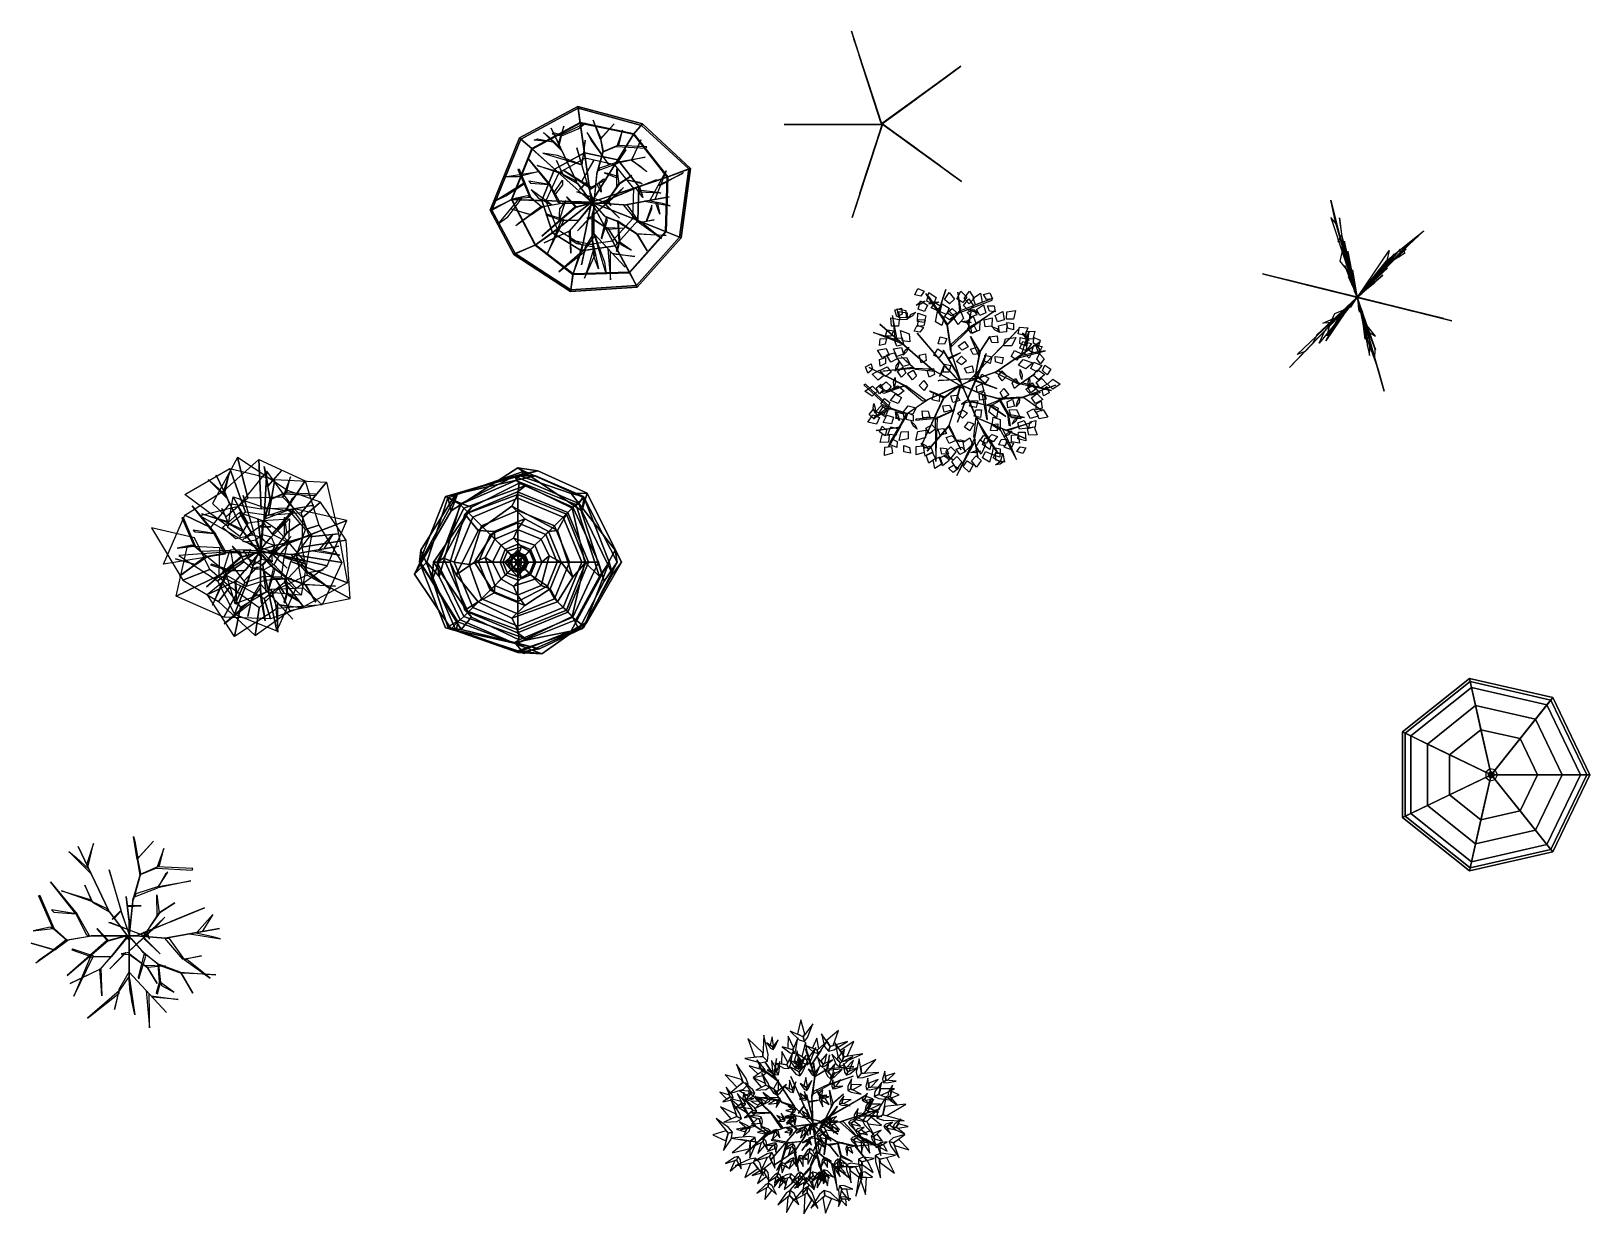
# Model space of a CAD drawing. Extents: x 166.75 to 174.62, y 102.81 to 108.78.
import ezdxf

# ---------------------------------------------------------------- set-up
doc = ezdxf.new("R2010")
doc.units = 0
for name, pattern in [('BARK', [10000, 10000, 0]), ('BUSH-T1', [10000, 10000, 0]), ('BUSH-T3', [10000, 10000, 0]), ('BUSH2', [10000, 10000, 0]), ('BUSH4', [10000, 10000, 0]), ('LEAF_G', [10000, 10000, 0])]:
    doc.linetypes.add(name, pattern=pattern)
doc.layers.get('0').update_dxf_attribs({"linetype": 'CONTINUOUS'})

# ---------------------------------------------------------------- blocks, each defined once
blk = doc.blocks.new('Arbol-03')
at = {"linetype": 'BUSH2'}
for points in [[(-0.0753, 0.5378, 0.9795), (-0.0718, 0.5227, 0.8706), (-0.3988, 0.2619, 0.8706), (-0.4128, 0.2686, 0.9795)], [(-0.0649, 0.4924, 1.2127), (-0.0753, 0.5378, 0.9795), (-0.4128, 0.2686, 0.9795), (-0.3708, 0.2484, 1.2127)], [(-0.0718, 0.5227, 0.8706), (0.0319, 0.0679, 0.5908), (0.0214, 0.0595, 0.5908), (-0.3988, 0.2619, 0.8706)], [(-0.0442, 0.4014, 1.3526), (-0.0649, 0.4924, 1.2127), (-0.3708, 0.2484, 1.2127), (-0.2868, 0.2079, 1.3526)], [(0.3456, 0.4418, 0.9795), (0.3359, 0.4296, 0.8706), (-0.0718, 0.5227, 0.8706), (-0.0753, 0.5378, 0.9795)], [(0.3165, 0.4053, 1.2127), (0.3456, 0.4418, 0.9795), (-0.0753, 0.5378, 0.9795), (-0.0649, 0.4924, 1.2127)], [(0.3359, 0.4296, 0.8706), (0.0451, 0.0649, 0.5908), (0.0319, 0.0679, 0.5908), (-0.0718, 0.5227, 0.8706)], [(0.2584, 0.3324, 1.3526), (0.3165, 0.4053, 1.2127), (-0.0649, 0.4924, 1.2127), (-0.0442, 0.4014, 1.3526)], [(-0.0165, 0.2801, 1.4459), (-0.0442, 0.4014, 1.3526), (-0.2868, 0.2079, 1.3526), (-0.1747, 0.154, 1.4459)], [(0.1808, 0.2351, 1.4459), (0.2584, 0.3324, 1.3526), (-0.0442, 0.4014, 1.3526), (-0.0165, 0.2801, 1.4459)], [(0.5174, 0.0528, 0.8706), (0.051, 0.0528, 0.5908), (0.0451, 0.0649, 0.5908), (0.3359, 0.4296, 0.8706)], [(0.393, 0.0528, 1.3526), (0.4863, 0.0528, 1.2127), (0.3165, 0.4053, 1.2127), (0.2584, 0.3324, 1.3526)], [(0.4863, 0.0528, 1.2127), (0.5329, 0.0528, 0.9795), (0.3456, 0.4418, 0.9795), (0.3165, 0.4053, 1.2127)], [(0.5329, 0.0528, 0.9795), (0.5174, 0.0528, 0.8706), (0.3359, 0.4296, 0.8706), (0.3456, 0.4418, 0.9795)], [(0.2686, 0.0528, 1.4459), (0.393, 0.0528, 1.3526), (0.2584, 0.3324, 1.3526), (0.1808, 0.2351, 1.4459)], [(-0.4128, 0.2686, 0.9795), (-0.3988, 0.2619, 0.8706), (-0.3988, -0.1563, 0.8706), (-0.4128, -0.1631, 0.9795)], [(-0.3708, 0.2484, 1.2127), (-0.4128, 0.2686, 0.9795), (-0.4128, -0.1631, 0.9795), (-0.3708, -0.1428, 1.2127)], [(-0.3988, 0.2619, 0.8706), (0.0214, 0.0595, 0.5908), (0.0214, 0.046, 0.5908), (-0.3988, -0.1563, 0.8706)], [(-0.2868, 0.2079, 1.3526), (-0.3708, 0.2484, 1.2127), (-0.3708, -0.1428, 1.2127), (-0.2868, -0.1024, 1.3526)], [(0.0354, 0.0528, 1.4925), (-0.0165, 0.2801, 1.4459), (-0.1747, 0.154, 1.4459), (0.0354, 0.0528, 1.4925)], [(0.0354, 0.0528, 1.4925), (0.1808, 0.2351, 1.4459), (-0.0165, 0.2801, 1.4459), (0.0354, 0.0528, 1.4925)], [(-0.1747, 0.154, 1.4459), (-0.2868, 0.2079, 1.3526), (-0.2868, -0.1024, 1.3526), (-0.1747, -0.0484, 1.4459)], [(0.0354, 0.0528, 1.4925), (0.2686, 0.0528, 1.4459), (0.1808, 0.2351, 1.4459), (0.0354, 0.0528, 1.4925)], [(0.0354, 0.0528, 1.4925), (-0.1747, 0.154, 1.4459), (-0.1747, -0.0484, 1.4459), (0.0354, 0.0528, 1.4925)], [(-0.3988, -0.1563, 0.8706), (0.0214, 0.046, 0.5908), (0.0319, 0.0376, 0.5908), (-0.0718, -0.4171, 0.8706)], [(0.0354, 0.0528, 1.4925), (-0.1747, -0.0484, 1.4459), (-0.0165, -0.1746, 1.4459), (0.0354, 0.0528, 1.4925)], [(-0.0718, -0.4171, 0.8706), (0.0319, 0.0376, 0.5908), (0.0451, 0.0406, 0.5908), (0.3359, -0.324, 0.8706)], [(0.0354, 0.0528, 1.4925), (-0.0165, -0.1746, 1.4459), (0.1808, -0.1295, 1.4459), (0.0354, 0.0528, 1.4925)], [(0.0354, 0.0528, 1.4925), (0.1808, -0.1295, 1.4459), (0.2686, 0.0528, 1.4459), (0.0354, 0.0528, 1.4925)], [(0.3359, -0.324, 0.8706), (0.0451, 0.0406, 0.5908), (0.051, 0.0528, 0.5908), (0.5174, 0.0528, 0.8706)], [(0.1808, -0.1295, 1.4459), (0.2584, -0.2268, 1.3526), (0.393, 0.0528, 1.3526), (0.2686, 0.0528, 1.4459)], [(0.2584, -0.2268, 1.3526), (0.3165, -0.2997, 1.2127), (0.4863, 0.0528, 1.2127), (0.393, 0.0528, 1.3526)], [(0.3165, -0.2997, 1.2127), (0.3456, -0.3362, 0.9795), (0.5329, 0.0528, 0.9795), (0.4863, 0.0528, 1.2127)], [(0.3456, -0.3362, 0.9795), (0.3359, -0.324, 0.8706), (0.5174, 0.0528, 0.8706), (0.5329, 0.0528, 0.9795)], [(-0.1747, -0.0484, 1.4459), (-0.2868, -0.1024, 1.3526), (-0.0442, -0.2958, 1.3526), (-0.0165, -0.1746, 1.4459)], [(-0.3708, -0.1428, 1.2127), (-0.4128, -0.1631, 0.9795), (-0.0753, -0.4323, 0.9795), (-0.0649, -0.3868, 1.2127)], [(-0.4128, -0.1631, 0.9795), (-0.3988, -0.1563, 0.8706), (-0.0718, -0.4171, 0.8706), (-0.0753, -0.4323, 0.9795)], [(-0.2868, -0.1024, 1.3526), (-0.3708, -0.1428, 1.2127), (-0.0649, -0.3868, 1.2127), (-0.0442, -0.2958, 1.3526)], [(-0.0165, -0.1746, 1.4459), (-0.0442, -0.2958, 1.3526), (0.2584, -0.2268, 1.3526), (0.1808, -0.1295, 1.4459)], [(-0.0442, -0.2958, 1.3526), (-0.0649, -0.3868, 1.2127), (0.3165, -0.2997, 1.2127), (0.2584, -0.2268, 1.3526)], [(-0.0649, -0.3868, 1.2127), (-0.0753, -0.4323, 0.9795), (0.3456, -0.3362, 0.9795), (0.3165, -0.2997, 1.2127)], [(-0.0753, -0.4323, 0.9795), (-0.0718, -0.4171, 0.8706), (0.3359, -0.324, 0.8706), (0.3456, -0.3362, 0.9795)]]:
    blk.add_3dface(points, dxfattribs=at)
at = {"linetype": 'BARK'}
for points in [[(0.0319, 0.0679, 0.5908), (0.0285, 0.0831), (0.0074, 0.0663), (0.0214, 0.0595, 0.5908)], [(0.0451, 0.0649, 0.5908), (0.0548, 0.0771), (0.0285, 0.0831), (0.0319, 0.0679, 0.5908)], [(0.0214, 0.0595, 0.5908), (0.0074, 0.0663), (0.0074, 0.0393), (0.0214, 0.046, 0.5908)], [(0.0214, 0.046, 0.5908), (0.0074, 0.0393), (0.0285, 0.0225), (0.0319, 0.0376, 0.5908)], [(0.0319, 0.0376, 0.5908), (0.0285, 0.0225), (0.0548, 0.0285), (0.0451, 0.0406, 0.5908)], [(0.051, 0.0528, 0.5908), (0.0665, 0.0528), (0.0548, 0.0771), (0.0451, 0.0649, 0.5908)], [(0.0451, 0.0406, 0.5908), (0.0548, 0.0285), (0.0665, 0.0528), (0.051, 0.0528, 0.5908)]]:
    blk.add_3dface(points, dxfattribs=at)
blk = doc.blocks.new('Arbol-04')
blk.add_line((-0.4728, 0.1845, 1.3121), (-0.4728, 0.1845, 1.3121))
for points in [[(-0.2419, 0.4475, 0.8884), (-0.2717, 0.4543, 0.8585), (-0.257, 0.4874, 0.8187), (-0.2253, 0.4735, 0.8605)], [(-0.1522, 0.3688, 0.8685), (-0.1481, 0.385, 0.8685), (-0.1154, 0.4819, 0.8172)], [(-0.0303, 0.4159, 1.0778), (-0.0594, 0.435, 1.053), (-0.0399, 0.4729, 1.02), (-0.01, 0.4438, 1.0547)], [(0.0031, 0.4104, 1.0477), (-0.0221, 0.437, 1.0257), (0.0039, 0.474, 0.9964), (0.0281, 0.4364, 1.0272)], [(-0.2411, 0.4086, 0.9755), (-0.2653, 0.4027, 0.9407), (-0.2431, 0.4189, 0.8944), (-0.2193, 0.4227, 0.9431)], [(-0.2223, 0.3708, 1.1779), (-0.2546, 0.3834, 1.1529), (-0.2433, 0.4242, 1.1197), (-0.2081, 0.4022, 1.1546)], [(-0.1521, 0.3723, 0.879), (-0.1523, 0.3653, 0.8662), (-0.2166, 0.4622, 0.8755), (-0.2008, 0.4453, 0.879)], [(-0.1772, 0.4073, 1.0477), (-0.2107, 0.4223, 1.0257), (-0.2008, 0.4663, 0.9964), (-0.164, 0.4409, 1.0272)], [(-0.1763, 0.4096, 0.9516), (-0.2012, 0.4101, 0.9169), (-0.1755, 0.42, 0.8706), (-0.1515, 0.4176, 0.9192)], [(-0.1628, 0.3782, 1.2278), (-0.1901, 0.3886, 1.1965), (-0.1682, 0.4148, 1.1549), (-0.1407, 0.3979, 1.1986)], [(-0.112, 0.3562, 1.0041), (-0.1445, 0.3689, 0.9794), (-0.1333, 0.41, 0.9464), (-0.0979, 0.3877, 0.981)], [(-0.0961, 0.409, 1.1634), (-0.1223, 0.4319, 1.1384), (-0.0977, 0.4664, 1.1052), (-0.0721, 0.4337, 1.1401)], [(-0.047, 0.372, 0.9409), (-0.0395, 0.3846, 0.9572), (-0.054, 0.4692, 0.9409)], [(-0.047, 0.372, 0.9409), (-0.0472, 0.365, 0.9479), (0.1186, 0.428, 1.081), (0.1189, 0.4373, 1.081)], [(-0.0011, 0.3762, 0.9706), (-0.0255, 0.401, 0.9459), (0.0014, 0.434, 0.9129), (0.0247, 0.3993, 0.9475)], [(0.0352, 0.4042, 1.0477), (0.0221, 0.4385, 1.0257), (0.0603, 0.4627, 0.9964), (0.0683, 0.4187, 1.0272)], [(0.0563, 0.3499, 1.1615), (0.0395, 0.3803, 1.1366), (0.0744, 0.4044, 1.1033), (0.0873, 0.3648, 1.1382)], [(0.0904, 0.4322, 1.1717), (0.0745, 0.4567, 1.1405), (0.1076, 0.465, 1.0989), (0.1199, 0.4352, 1.1426)], [(0.1051, 0.3719, 1.2266), (0.0946, 0.3991, 1.1954), (0.1288, 0.4003, 1.1537), (0.1345, 0.3687, 1.1975)], [(-0.3542, 0.2967, 1.1032), (-0.3889, 0.2974, 1.0782), (-0.3923, 0.3396, 1.0449), (-0.3516, 0.331, 1.0799)], [(-0.3617, 0.2315, 0.9339), (-0.3841, 0.3499, 1.081), (-0.3725, 0.2392, 0.9374), (-0.3617, 0.2315, 0.9339)], [(-0.3355, 0.3576, 0.8741), (-0.3627, 0.3436, 0.8443), (-0.3727, 0.3785, 0.8044), (-0.3395, 0.3882, 0.8463)], [(-0.3158, 0.3392, 0.9696), (-0.3524, 0.3403, 0.9476), (-0.3602, 0.3848, 0.9183), (-0.3164, 0.3753, 0.9491)], [(-0.3106, 0.3304, 1.0388), (-0.3454, 0.3288, 1.014), (-0.3519, 0.3709, 0.981), (-0.3106, 0.3649, 1.0157)], [(-0.2847, 0.3478, 0.8828), (-0.3065, 0.3358, 0.8481), (-0.2892, 0.3571, 0.8017), (-0.2672, 0.3671, 0.8504)], [(-0.2243, 0.3149, 1.0284), (-0.2587, 0.3206, 1.0036), (-0.2563, 0.3631, 0.9706), (-0.217, 0.3487, 1.0053)], [(-0.2268, 0.2988, 0.8621), (-0.2571, 0.2949, 0.8322), (-0.2547, 0.3311, 0.7924), (-0.2201, 0.3289, 0.8342)], [(-0.1363, 0.2996, 1.2596), (-0.1674, 0.3196, 1.2381), (-0.1569, 0.3708, 1.225), (-0.123, 0.3383, 1.2522)], [(-0.108, 0.2983, 0.8662), (-0.1076, 0.3088, 0.8825), (-0.1521, 0.3723, 0.879), (-0.1523, 0.3653, 0.8662)], [(-0.0971, 0.3291, 0.8189), (-0.1228, 0.3457, 0.789), (-0.0977, 0.3718, 0.7491), (-0.0727, 0.3479, 0.791)], [(-0.0863, 0.3487, 1.0854), (-0.1108, 0.3646, 1.0541), (-0.0839, 0.3856, 1.0125), (-0.0606, 0.3634, 1.0562)], [(-0.1079, 0.3018, 0.8849), (-0.1078, 0.3053, 0.879), (-0.047, 0.372, 0.9409), (-0.0472, 0.365, 0.9479)], [(-0.0535, 0.305, 1.2596), (-0.0737, 0.3359, 1.2381), (-0.0433, 0.3784, 1.225), (-0.0255, 0.3349, 1.2522)], [(-0.0129, 0.3136, 0.8732), (-0.0368, 0.3206, 0.8385), (-0.0095, 0.3234, 0.7922), (0.0131, 0.3149, 0.8408)], [(0.0074, 0.2909, 1.0711), (-0.0114, 0.3203, 1.0463), (0.0218, 0.3469, 1.0133), (0.0373, 0.3081, 1.048)], [(0.0127, 0.3445, 1.1186), (-0.0079, 0.3652, 1.0874), (0.0228, 0.3802, 1.0457), (0.0409, 0.3536, 1.0894)], [(-0.0013, 0.2781, 1.0518), (-0.001, 0.2851, 1.0518), (0.1342, 0.376, 1.3098)], [(-0.001, 0.2851, 1.0518), (-0.001, 0.2851, 1.0646), (0.0125, 0.3699, 1.2187), (0.005, 0.3561, 1.179)], [(0.0212, 0.3703, 0.9345), (-0.0001, 0.3832, 0.8998), (0.0271, 0.3789, 0.8535), (0.0466, 0.3648, 0.9021)], [(0.0165, 0.2605, 1.3226), (0.0106, 0.297, 1.3011), (0.0557, 0.3234, 1.288), (0.0542, 0.2765, 1.3153)], [(0.0833, 0.2939, 1.3273), (0.078, 0.3282, 1.3023), (0.119, 0.3388, 1.2691), (0.1176, 0.2973, 1.304)], [(0.1458, 0.3186, 1.0979), (0.1336, 0.3512, 1.0731), (0.1716, 0.3704, 1.0401), (0.1787, 0.3292, 1.0748)], [(0.1909, 0.3319, 1.0477), (0.192, 0.3685, 1.0257), (0.2365, 0.3763, 0.9964), (0.227, 0.3326, 1.0272)], [(0.1979, 0.2873, 1.2182), (0.1933, 0.3161, 1.187), (0.2269, 0.3102, 1.1453), (0.226, 0.2781, 1.1891)], [(-0.352, 0.223, 0.9211), (-0.3352, 0.2085, 0.9152), (-0.4799, 0.2645, 0.8919), (-0.4351, 0.2519, 0.9082)], [(-0.1821, 0.0773, 0.8919), (-0.1821, 0.0773, 0.9047), (-0.4481, 0.3065, 0.9444)], [(-0.3911, 0.2471, 1.1591), (-0.4202, 0.2456, 1.1278), (-0.4108, 0.2784, 1.0862), (-0.3789, 0.2741, 1.1299)], [(-0.3284, 0.204, 1.0265), (-0.3622, 0.1952, 1.0017), (-0.3773, 0.235, 0.9687), (-0.3355, 0.2378, 1.0033)], [(-0.2968, 0.2176, 1.2199), (-0.3333, 0.2232, 1.1984), (-0.3445, 0.2742, 1.1853), (-0.3003, 0.2583, 1.2126)], [(-0.2464, 0.2668, 1.2266), (-0.2752, 0.2713, 1.1954), (-0.2592, 0.3015, 1.1537), (-0.2289, 0.2907, 1.1975)], [(-0.1212, 0.0964, 1.0098), (-0.1236, 0.1017, 0.9899), (-0.2598, 0.2623, 1.2678), (-0.2598, 0.2623, 1.2701)], [(-0.1229, 0.2066, 1.3047), (-0.1534, 0.2081, 1.2749), (-0.1447, 0.2432, 1.235), (-0.1111, 0.235, 1.2768)], [(-0.09, 0.1831, 0.7611), (-0.0904, 0.1703, 0.774), (-0.1079, 0.3018, 0.8849), (-0.1078, 0.3053, 0.879)], [(-0.0891, 0.2065, 0.8043), (-0.0897, 0.1901, 0.788), (-0.0013, 0.2781, 1.0518), (-0.001, 0.2851, 1.0518)], [(0.0122, 0.262, 0.7573), (-0.0063, 0.2864, 0.7274), (0.0262, 0.3023, 0.6876), (0.0416, 0.2713, 0.7294)], [(0.0555, 0.1668, 1.2351), (0.0517, 0.1477, 1.2246), (0.0086, 0.2443, 1.339)], [(0.0555, 0.1668, 1.2374), (0.0579, 0.1693, 1.2246), (0.106, 0.2445, 1.3133)], [(0.1166, 0.2143, 0.7739), (0.1075, 0.2435, 0.744), (0.1436, 0.2473, 0.7041), (0.1474, 0.2129, 0.746)], [(0.1339, 0.2775, 0.9272), (0.1166, 0.2955, 0.8925), (0.1417, 0.2843, 0.8461), (0.157, 0.2656, 0.8948)], [(0.134, 0.1592, 1.1242), (0.1251, 0.1499, 1.1078), (0.2515, 0.281, 1.1662), (0.2021, 0.2298, 1.1592)], [(0.1561, 0.2642, 1.089), (0.1509, 0.2986, 1.0642), (0.1921, 0.3095, 1.0312), (0.1905, 0.2677, 1.0659)], [(0.1762, 0.198, 1.2269), (0.1856, 0.2337, 1.2054), (0.2375, 0.2396, 1.1923), (0.2171, 0.1973, 1.2196)], [(0.2502, 0.2584, 1.165), (0.2569, 0.2925, 1.1401), (0.2991, 0.2885, 1.1068), (0.2835, 0.2499, 1.1417)], [(0.2586, 0.2098, 0.7749), (0.2601, 0.2403, 0.745), (0.2953, 0.2316, 0.7051), (0.287, 0.198, 0.747)], [(0.2665, 0.1534, 0.9339), (0.303, 0.2683, 1.081), (0.2887, 0.1684, 0.9374), (0.2665, 0.1534, 0.9339)], [(0.2844, 0.242, 0.9326), (0.2724, 0.2638, 0.8978), (0.2938, 0.2465, 0.8515), (0.3037, 0.2245, 0.9001)], [(0.2886, 0.235, 1.1113), (0.2907, 0.2698, 1.0865), (0.3332, 0.2719, 1.0535), (0.323, 0.2314, 1.0882)], [(0.3276, 0.2104, 1.1449), (0.3291, 0.2395, 1.1137), (0.3608, 0.2268, 1.072), (0.3532, 0.1955, 1.1157)], [(-0.4022, 0.1511, 1.0477), (-0.4364, 0.1381, 1.0257), (-0.4607, 0.1762, 0.9964), (-0.4167, 0.1843, 1.0272)], [(-0.4215, 0.2063, 1.2266), (-0.4497, 0.1988, 1.1954), (-0.4473, 0.2328, 1.1537), (-0.4152, 0.2353, 1.1975)], [(-0.3611, 0.1313, 1.0053), (-0.3923, 0.1157, 0.9805), (-0.4153, 0.1515, 0.9475), (-0.3751, 0.1629, 0.9821)], [(-0.3296, 0.1555, 1.2257), (-0.3624, 0.1443, 1.2008), (-0.38, 0.1828, 1.1675), (-0.3389, 0.1886, 1.2025)], [(-0.3132, 0.1679, 0.9177), (-0.3312, 0.1507, 0.883), (-0.3201, 0.1758, 0.8366), (-0.3014, 0.191, 0.8853)], [(-0.1493, 0.1381, 1.3382), (-0.1759, 0.1485, 1.3064), (-0.1559, 0.1833, 1.2704), (-0.1289, 0.1648, 1.3138)], [(-0.0697, 0.077, 1.1464), (-0.1287, 0.175, 1.3717), (-0.0649, 0.069, 1.1662)], [(-0.1022, 0.1312, 1.2806), (-0.0412, 0.162, 1.381), (-0.104, 0.1352, 1.3063)], [(-0.034, -0.0004, 0.5814), (-0.0383, 0.0129, 0.5814), (-0.094, 0.1826, 0.7611), (-0.09, 0.1704, 0.774)], [(-0.0322, 0.1756, 1.3394), (-0.0528, 0.1954, 1.3076), (-0.021, 0.2198, 1.2716), (-0.0032, 0.1925, 1.315)], [(-0.0036, -0.0685, 1.1499), (-0.0036, -0.0685, 1.1335), (0.0887, 0.1587, 1.4043), (0.0727, 0.1082, 1.3682)], [(0.0226, 0.1538, 1.3386), (0.0087, 0.181, 1.3088), (0.0435, 0.191, 1.2689), (0.0532, 0.1578, 1.3107)], [(0.0344, 0.0558, 1.137), (0.0368, 0.0583, 1.1627), (0.0555, 0.1668, 1.2374), (0.0579, 0.1693, 1.2246)], [(0.1227, 0.1474, 1.1207), (0.1251, 0.1499, 1.1102), (0.1843, 0.2113, 1.2806), (0.1656, 0.1919, 1.2444)], [(0.134, 0.0639, 0.8919), (0.134, 0.0639, 0.9047), (0.3613, 0.2175, 0.9444)], [(0.2142, 0.144, 1.2222), (0.2321, 0.1737, 1.1973), (0.2704, 0.1554, 1.164), (0.2426, 0.1245, 1.1989)], [(0.2558, 0.1462, 0.9211), (0.2375, 0.1338, 0.9152), (0.3878, 0.172, 0.8919), (0.3419, 0.1649, 0.9082)], [(0.2576, 0.1857, 1.0477), (0.2726, 0.2191, 1.0257), (0.3167, 0.2093, 0.9964), (0.2913, 0.1725, 1.0272)], [(0.2839, 0.1559, 1.1367), (0.2915, 0.1841, 1.1055), (0.3198, 0.165, 1.0638), (0.3059, 0.136, 1.1076)], [(0.3194, 0.1676, 1.0621), (0.3286, 0.2012, 1.0373), (0.3706, 0.1944, 1.0043), (0.3522, 0.1569, 1.039)], [(0.3451, 0.1801, 0.9437), (0.3392, 0.2043, 0.9089), (0.3553, 0.182, 0.8626), (0.3592, 0.1582, 0.9113)], [(-0.4863, 0.0786, 1.2266), (-0.509, 0.0602, 1.1954), (-0.5207, 0.0923, 1.1537), (-0.4924, 0.1076, 1.1975)], [(-0.3164, -0.0041, 1.0518), (-0.3233, -0.0049, 1.0518), (-0.5031, 0.0883, 1.3098)], [(-0.4203, 0.1088, 1.2266), (-0.4463, 0.0955, 1.1954), (-0.451, 0.1293, 1.1537), (-0.4202, 0.1384, 1.1975)], [(-0.3919, 0.064, 1.0017), (-0.4191, 0.0423, 0.977), (-0.4491, 0.0725, 0.944), (-0.4121, 0.092, 0.9786)], [(-0.286, 0.0894, 1.0635), (-0.2745, 0.0837, 1.0518), (-0.4336, 0.07, 1.1172)], [(-0.3568, 0.0912, 0.8584), (-0.3696, 0.0699, 0.8237), (-0.3654, 0.0971, 0.7773), (-0.3513, 0.1167, 0.826)], [(-0.2949, 0.1028, 1.2596), (-0.3305, 0.0931, 1.2381), (-0.3615, 0.1351, 1.225), (-0.3147, 0.1386, 1.2522)], [(-0.3176, 0.0618, 0.8224), (-0.3384, 0.0394, 0.7925), (-0.3598, 0.0687, 0.7527), (-0.3318, 0.0892, 0.7945)], [(-0.2745, 0.0837, 1.0518), (-0.2682, 0.0806, 1.0588), (-0.34, 0.1435, 1.2152)], [(-0.1707, 0.0704, 0.9047), (-0.1906, 0.0802, 0.9047), (-0.2745, 0.0837, 1.0518), (-0.2682, 0.0806, 1.0588)], [(-0.2139, 0.1232, 1.3989), (-0.24, 0.1117, 1.3671), (-0.2504, 0.1504, 1.3311), (-0.2184, 0.1565, 1.3745)], [(-0.173, 0.0529, 1.3678), (-0.2002, 0.039, 1.3379), (-0.2102, 0.0738, 1.2981), (-0.177, 0.0835, 1.3399)], [(-0.1229, 0.0983, 0.9899), (-0.1276, 0.0932, 1.0063), (-0.147, 0.0434, 1.1464), (-0.1383, 0.0528, 1.1464)], [(-0.0995, 0.0656, 1.3989), (-0.128, 0.0651, 1.3671), (-0.1228, 0.1048, 1.3311), (-0.0909, 0.0981, 1.3745)], [(-0.038, 0.0094, 0.7028), (-0.038, 0.0094, 0.6701), (-0.1227, 0.0996, 0.9899), (-0.1198, 0.0932, 1.0063)], [(-0.0361, 0.1026, 1.3649), (-0.0618, 0.1191, 1.3351), (-0.0367, 0.1452, 1.2952), (-0.0117, 0.1213, 1.337)], [(-0.0091, 0.0596, 1.4316), (-0.0205, 0.0857, 1.3998), (0.0182, 0.0962, 1.3638), (0.0242, 0.0641, 1.4072)], [(0.0255, 0.0465, 0.9993), (0.0206, 0.0415, 1.0098), (0.1227, 0.1474, 1.1207), (0.1251, 0.1499, 1.1102)], [(0.0806, 0.1205, 1.3581), (0.0821, 0.1511, 1.3282), (0.1173, 0.1424, 1.2884), (0.109, 0.1087, 1.3302)], [(0.1348, 0.1161, 1.3394), (0.1342, 0.1446, 1.3076), (0.174, 0.1394, 1.2716), (0.1673, 0.1074, 1.315)], [(0.2513, 0.0997, 1.1673), (0.2744, 0.1285, 1.1458), (0.3242, 0.1127, 1.1328), (0.2884, 0.0824, 1.16)], [(0.3135, 0.0836, 1.0265), (0.3296, 0.1145, 1.0017), (0.3692, 0.0991, 0.9687), (0.3434, 0.0662, 1.0033)], [(0.3447, 0.1313, 1.2233), (0.3579, 0.1573, 1.192), (0.3817, 0.1327, 1.1504), (0.362, 0.1072, 1.1941)], [(0.3728, 0.0728, 0.8168), (0.3847, 0.1009, 0.7869), (0.4147, 0.0807, 0.7471), (0.3955, 0.0519, 0.7889)], [(-0.3985, -0.1195, 0.9409), (-0.3921, -0.1166, 0.9479), (-0.5212, 0.0049, 1.081), (-0.5297, 0.0012, 1.081)], [(-0.4297, 0.0462, 1.2257), (-0.4568, 0.0245, 1.2008), (-0.4865, 0.0547, 1.1675), (-0.4498, 0.0742, 1.2025)], [(-0.431, -0.0221, 1.2686), (-0.4494, -0.0448, 1.2374), (-0.4675, -0.0159, 1.1957), (-0.443, 0.005, 1.2395)], [(-0.3917, -0.0077, 1.0265), (-0.4138, -0.0347, 1.0017), (-0.4494, -0.0113, 0.9687), (-0.4173, 0.0154, 1.0033)], [(-0.3698, 0.0121, 0.8788), (-0.3767, -0.0118, 0.8441), (-0.3796, 0.0155, 0.7977), (-0.3711, 0.038, 0.8464)], [(-0.264, 0.0465, 1.3429), (-0.2838, 0.0259, 1.3111), (-0.3082, 0.0577, 1.2751), (-0.2809, 0.0755, 1.3185)], [(-0.2078, -0.0024, 1.3187), (-0.2244, -0.0281, 1.2888), (-0.2505, -0.0029, 1.249), (-0.2266, 0.0221, 1.2908)], [(-0.0337, 0.0024, 0.5814), (-0.0465, -0.0033, 0.5814), (-0.2098, -0.0756, 0.7611), (-0.1981, -0.0704, 0.774)], [(-0.0433, -0.0019, 0.7191), (-0.0433, -0.0019, 0.7028), (-0.1728, 0.0714, 0.8919), (-0.1728, 0.0714, 0.9047)], [(0.0346, 0.0326, 1.1499), (0.0346, 0.0326, 1.1335), (-0.1545, 0.0217, 1.4043), (-0.1471, 0.025, 1.3682)], [(-0.0443, -0.0112, 0.7611), (-0.0389, 0.0005, 0.774), (-0.0744, -0.1273, 0.8849), (-0.0759, -0.1305, 0.879)], [(-0.0631, 0.066, 1.1464), (-0.0683, 0.0777, 1.1464), (-0.0395, 0.0126, 1.4079), (-0.0395, 0.0126, 1.3658)], [(-0.0486, -0.0042, 0.5977), (-0.0337, 0.0024, 0.5814), (-0.0283, 0.0048, 0.6864), (-0.0433, -0.0019, 0.7028)], [(-0.0283, 0.0048, 0.6864), (-0.0433, -0.0019, 0.7028), (-0.0038, 0.0156, 0.8137), (-0.0038, 0.0156, 0.7973)], [(-0.0404, 0.0147, 0.5977), (-0.0338, -0.0002, 0.5814), (-0.0314, -0.0055, 0.6864), (-0.038, 0.0094, 0.7028)], [(-0.0314, -0.0055, 0.6864), (-0.038, 0.0094, 0.7028), (-0.0206, -0.0301, 0.8137), (-0.0206, -0.0301, 0.7973)], [(-0.0337, 0.0024, 0.5814), (-0.0271, -0.0125, 0.565), (-0.0247, -0.0179, 0.6701), (-0.0313, -0.0029, 0.6864)], [(-0.0327, 0.0003, -0.0058), (-0.0247, -0.0179, -0.0058), (-0.0271, -0.0125, 0.565), (-0.0327, 0.0003, 0.565)], [(-0.0038, 0.0156, 0.8137), (-0.0038, 0.0156, 0.7973), (0.1338, 0.0641, 0.8919), (0.1338, 0.0641, 0.9047)], [(-0.0037, 0.0162, 0.8137), (0.0077, 0.028, 0.8265), (0.0255, 0.0465, 0.9993), (0.0206, 0.0415, 1.0098)], [(0.022, 0.044, 1.0098), (0.0329, 0.0452, 1.0261), (0.0496, 0.0392, 1.137), (0.04, 0.035, 1.137)], [(0.0368, 0.0583, 1.137), (0.0295, 0.0507, 1.137), (0.0638, 0.0274, 1.395)], [(0.0368, 0.0221, 1.2351), (0.0382, 0.0189, 1.2608), (0.1426, -0.0179, 1.3752)], [(0.0396, -0.0079, 1.3366), (0.0668, 0.0061, 1.3068), (0.0768, -0.0288, 1.2669), (0.0436, -0.0385, 1.3087)], [(0.056, 0.0287, 1.3989), (0.0664, 0.0553, 1.3671), (0.1012, 0.0353, 1.3311), (0.0828, 0.0083, 1.3745)], [(0.1316, 0.0634, 0.9047), (0.1526, 0.0707, 0.9047), (0.2622, 0.0054, 1.0518), (0.2556, 0.0031, 1.0588)], [(0.1502, 0.0458, 1.305), (0.1668, 0.0715, 1.2751), (0.1929, 0.0464, 1.2353), (0.169, 0.0213, 1.2771)], [(0.219, 0.0096, 1.271), (0.2373, 0.0323, 1.2397), (0.2555, 0.0033, 1.1981), (0.2309, -0.0175, 1.2418)], [(0.2622, 0.0054, 1.0518), (0.2556, 0.0031, 1.0588), (0.3344, 0.0569, 1.2152)], [(0.26, 0.0528, 0.923), (0.2605, 0.0777, 0.8882), (0.2703, 0.052, 0.8419), (0.2679, 0.028, 0.8905)], [(0.2743, 0.0097, 1.0635), (0.2622, 0.0054, 1.0518), (0.4186, -0.0273, 1.1172)], [(0.299, -0.0119, 0.7529), (0.3198, 0.0106, 0.723), (0.3411, -0.0187, 0.6831), (0.3132, -0.0392, 0.725)], [(0.2996, 0.0144, 0.8621), (0.3065, 0.0384, 0.8274), (0.3094, 0.011, 0.781), (0.3009, -0.0115, 0.8297)], [(0.3262, 0.0492, 0.9865), (0.3483, 0.0761, 0.9618), (0.3839, 0.0528, 0.9288), (0.3518, 0.026, 0.9634)], [(0.3399, 0.0124, 1.2257), (0.367, 0.0341, 1.2008), (0.3967, 0.0039, 1.1675), (0.36, -0.0156, 1.2025)], [(0.3984, 0.0047, 1.0477), (0.425, 0.0298, 1.0257), (0.462, 0.0039, 0.9964), (0.4244, -0.0204, 1.0272)], [(-0.4601, -0.0317, 1.0477), (-0.4868, -0.0569, 1.0257), (-0.5237, -0.0309, 0.9964), (-0.4862, -0.0066, 1.0272)], [(-0.3976, -0.0879, 1.3289), (-0.408, -0.1144, 1.2971), (-0.4428, -0.0944, 1.2611), (-0.4244, -0.0675, 1.3045)], [(-0.3233, -0.0049, 1.0518), (-0.3233, -0.0049, 1.0646), (-0.4421, -0.0365, 1.2187), (-0.4273, -0.0419, 1.179)], [(-0.3255, -0.0287, 1.2596), (-0.3541, -0.0521, 1.2381), (-0.3995, -0.0263, 1.225), (-0.3582, -0.0041, 1.2522)], [(-0.3392, -0.0629, 1.1024), (-0.3552, -0.0938, 1.0776), (-0.3949, -0.0784, 1.0446), (-0.369, -0.0455, 1.0793)], [(-0.2325, -0.0802, 0.8043), (-0.2162, -0.0784, 0.788), (-0.3164, -0.0041, 1.0518), (-0.3233, -0.0049, 1.0518)], [(-0.2098, -0.0756, 0.7611), (-0.1981, -0.0704, 0.774), (-0.3086, -0.1436, 0.8849), (-0.3119, -0.145, 0.879)], [(-0.123, -0.064, 1.0098), (-0.1284, -0.0663, 0.9899), (-0.2384, -0.3043, 1.2678), (-0.2384, -0.3043, 1.2701)], [(-0.1267, -0.0643, 0.9899), (-0.1203, -0.0615, 1.0063), (-0.1941, -0.0303, 1.1464), (-0.1973, -0.0317, 1.1464)], [(-0.1469, -0.0528, 1.3392), (-0.1484, -0.0833, 1.3094), (-0.1836, -0.0746, 1.2695), (-0.1753, -0.0409, 1.3114)], [(-0.0438, -0.0008, 0.7028), (-0.0438, -0.0008, 0.6701), (-0.1262, -0.0654, 0.9899), (-0.1198, -0.0625, 1.0063)], [(-0.0592, -0.0512, 1.2776), (-0.0453, -0.0784, 1.2477), (-0.0801, -0.0884, 1.2079), (-0.0898, -0.0552, 1.2497)], [(-0.0359, -0.0012, -0.0058), (-0.0541, -0.0092, -0.0058), (-0.0487, -0.0068, 0.565), (-0.0359, -0.0012, 0.565)], [(-0.0271, -0.0125, 0.565), (-0.0247, -0.0179, -0.0058), (-0.0541, -0.0092, -0.0058), (-0.0487, -0.0068, 0.565)], [(-0.0338, -0.0002, 0.5814), (-0.0487, -0.0068, 0.565), (-0.0487, -0.0068, 0.565), (-0.0391, -0.0026, 0.6864)], [(0.0031, -0.0835, 1.137), (-0.0012, -0.0739, 1.137), (-0.0357, -0.0968, 1.395)], [(-0.0345, -0.0019, 0.5814), (-0.0213, -0.0065, 0.5814), (0.0642, -0.0461, 0.656), (0.052, -0.0419, 0.6688)], [(-0.0206, -0.0301, 0.8137), (-0.0206, -0.0301, 0.7973), (0.0385, -0.1635, 0.8919), (0.0385, -0.1635, 0.9047)], [(-0.0206, -0.0301, 0.8137), (-0.014, -0.045, 0.8265), (-0.0036, -0.0685, 0.9993), (-0.0064, -0.0621, 1.0098)], [(-0.0036, -0.0685, 0.9993), (-0.0064, -0.0621, 1.0098), (0.0531, -0.1966, 1.1207), (0.0546, -0.1998, 1.1102)], [(-0.0064, -0.0621, 1.0098), (-0.0021, -0.0717, 1.0261), (0.0031, -0.0835, 1.137), (-0.0012, -0.0739, 1.137)], [(0.0154, -0.0776, 1.2844), (0.0459, -0.0791, 1.2546), (0.0372, -0.1142, 1.2147), (0.0035, -0.106, 1.2565)], [(0.0642, -0.0461, 0.656), (0.052, -0.0419, 0.6688), (0.153, -0.0692, 0.7797), (0.1563, -0.0703, 0.7739)], [(0.0523, -0.0439, 1.3989), (0.0784, -0.0325, 1.3671), (0.0889, -0.0712, 1.3311), (0.0568, -0.0772, 1.3745)], [(0.0808, -0.0571, 0.6992), (0.0677, -0.0474, 0.6828), (0.09, -0.1701, 0.8382), (0.0956, -0.1742, 0.8382)], [(0.1115, -0.1054, 1.2351), (0.0926, -0.1009, 1.2246), (0.1907, -0.0612, 1.339)], [(0.1497, -0.068, 0.761), (0.1597, -0.0715, 0.7774), (0.2769, -0.0629, 0.7772), (0.2703, -0.0606, 0.7643)], [(0.153, -0.0692, 0.7797), (0.1563, -0.0703, 0.7739), (0.2021, -0.1481, 0.8358), (0.1955, -0.1458, 0.8428)], [(0.1581, -0.0381, 1.3989), (0.1778, -0.0175, 1.3671), (0.2023, -0.0493, 1.3311), (0.1749, -0.0671, 1.3745)], [(0.1939, -0.0851, 0.8183), (0.2211, -0.0712, 0.7884), (0.2311, -0.106, 0.7486), (0.1979, -0.1157, 0.7904)], [(0.2457, -0.0828, 0.8484), (0.2586, -0.0615, 0.8137), (0.2543, -0.0886, 0.7673), (0.2402, -0.1082, 0.816)], [(0.2769, -0.0629, 0.7772), (0.2703, -0.0606, 0.7643), (0.4377, -0.0005, 0.8032), (0.3528, -0.0327, 0.7772)], [(0.2736, -0.0618, 0.7667), (0.2879, -0.0705, 0.7667), (0.3708, -0.1303, 0.7153)], [(0.2891, -0.0205, 1.2596), (0.322, -0.0035, 1.2381), (0.3611, -0.0382, 1.225), (0.316, -0.0514, 1.2522)], [(0.3171, -0.065, 1.0265), (0.3443, -0.0433, 1.0017), (0.3743, -0.0735, 0.9687), (0.3373, -0.093, 1.0033)], [(0.3711, -0.026, 1.2266), (0.3937, -0.0077, 1.1954), (0.4055, -0.0398, 1.1537), (0.3771, -0.0551, 1.1975)], [(-0.4499, -0.1638, 1.0477), (-0.4649, -0.1972, 1.0257), (-0.509, -0.1874, 0.9964), (-0.4836, -0.1506, 1.0272)], [(-0.4645, -0.1471, 1.2301), (-0.4777, -0.1731, 1.1989), (-0.5015, -0.1486, 1.1572), (-0.4818, -0.1231, 1.201)], [(-0.3985, -0.1195, 0.9409), (-0.413, -0.1183, 0.9572), (-0.4828, -0.1683, 0.9409)], [(-0.4715, -0.1173, 0.9066), (-0.4721, -0.1422, 0.8719), (-0.4819, -0.1166, 0.8255), (-0.4795, -0.0926, 0.8742)], [(-0.4125, -0.1224, 1.2257), (-0.4305, -0.1521, 1.2008), (-0.4687, -0.1339, 1.1675), (-0.4409, -0.1029, 1.2025)], [(-0.4092, -0.1317, 0.8609), (-0.421, -0.1599, 0.831), (-0.4511, -0.1397, 0.7912), (-0.4319, -0.1109, 0.833)], [(-0.3797, -0.1623, 1.0867), (-0.389, -0.1959, 1.062), (-0.431, -0.1891, 1.029), (-0.4126, -0.1515, 1.0636)], [(-0.3086, -0.1436, 0.8849), (-0.3119, -0.145, 0.879), (-0.3985, -0.1195, 0.9409), (-0.3921, -0.1166, 0.9479)], [(-0.3556, -0.1556, 0.8881), (-0.3496, -0.1798, 0.8533), (-0.3658, -0.1576, 0.807), (-0.3697, -0.1338, 0.8556)], [(-0.3286, -0.1456, 1.1736), (-0.3281, -0.1741, 1.1418), (-0.3678, -0.1689, 1.1058), (-0.3611, -0.1369, 1.1492)], [(-0.3054, -0.1421, 0.8662), (-0.3151, -0.1464, 0.8825), (-0.3527, -0.2141, 0.879), (-0.3463, -0.2113, 0.8662)], [(-0.2649, -0.115, 1.3203), (-0.2815, -0.148, 1.2988), (-0.3335, -0.1429, 1.2857), (-0.3048, -0.1058, 1.3129)], [(-0.2795, -0.1527, 0.8202), (-0.281, -0.1832, 0.7904), (-0.3162, -0.1745, 0.7505), (-0.3079, -0.1408, 0.7924)], [(-0.2044, -0.1326, 0.7624), (-0.1954, -0.1618, 0.7325), (-0.2314, -0.1657, 0.6927), (-0.2352, -0.1312, 0.7345)], [(-0.0744, -0.1273, 0.8849), (-0.0759, -0.1305, 0.879), (-0.1581, -0.168, 0.9409), (-0.1551, -0.1616, 0.9479)], [(-0.0965, -0.1011, 1.3686), (-0.0851, -0.1272, 1.3367), (-0.1237, -0.1377, 1.3008), (-0.1298, -0.1056, 1.3441)], [(-0.073, -0.1241, 0.8662), (-0.0774, -0.1336, 0.8825), (-0.1013, -0.21, 0.879), (-0.0983, -0.2037, 0.8662)], [(-0.0167, -0.082, 1.2351), (-0.0199, -0.0834, 1.2608), (-0.0567, -0.1878, 1.3752)], [(-0.0314, -0.1255, 1.3187), (-0.0057, -0.1421, 1.2888), (-0.0308, -0.1682, 1.249), (-0.0559, -0.1443, 1.2908)], [(0.0013, -0.0805, 1.137), (0.0037, -0.083, 1.1627), (0.1115, -0.1054, 1.2374), (0.114, -0.1079, 1.2246)], [(0.0364, -0.1253, 1.3382), (0.065, -0.1248, 1.3064), (0.0598, -0.1645, 1.2704), (0.0278, -0.1578, 1.3138)], [(0.1134, -0.0991, 1.4), (0.1481, -0.1171, 1.3829), (0.14, -0.1651, 1.36), (0.1014, -0.1355, 1.384)], [(0.1115, -0.1054, 1.2374), (0.114, -0.1079, 1.2246), (0.1875, -0.1586, 1.3133)], [(0.2021, -0.1481, 0.8358), (0.1955, -0.1458, 0.8428), (0.2024, -0.2027, 0.9758), (0.2112, -0.2058, 0.9758)], [(0.2021, -0.1481, 0.8358), (0.212, -0.159, 0.8521), (0.2816, -0.1647, 0.8653)], [(0.2049, -0.1257, 1.2596), (0.2418, -0.1236, 1.2381), (0.2634, -0.1712, 1.225), (0.2168, -0.1649, 1.2522)], [(0.2957, -0.1367, 1.0823), (0.3269, -0.1211, 1.0575), (0.3499, -0.1569, 1.0245), (0.3097, -0.1683, 1.0592)], [(0.3403, -0.0956, 1.2266), (0.3662, -0.0823, 1.1954), (0.371, -0.1161, 1.1537), (0.3401, -0.1252, 1.1975)], [(0.3414, -0.1375, 1.0477), (0.3756, -0.1244, 1.0257), (0.3998, -0.1626, 0.9964), (0.3558, -0.1706, 1.0272)], [(-0.3495, -0.2127, 0.8685), (-0.3659, -0.2161, 0.8685), (-0.4674, -0.2291, 0.8172)], [(-0.4145, -0.2276, 1.1472), (-0.422, -0.2557, 1.116), (-0.4503, -0.2367, 1.0743), (-0.4364, -0.2076, 1.1181)], [(-0.3597, -0.2199, 1.1814), (-0.3664, -0.254, 1.1564), (-0.4086, -0.2499, 1.1232), (-0.3931, -0.2114, 1.1581)], [(-0.3527, -0.2141, 0.879), (-0.3463, -0.2113, 0.8662), (-0.4054, -0.3115, 0.8755), (-0.3971, -0.2899, 0.879)], [(-0.3051, -0.2351, 1.0477), (-0.3061, -0.2718, 1.0257), (-0.3506, -0.2795, 0.9964), (-0.3412, -0.2358, 1.0272)], [(-0.2717, -0.2012, 0.9233), (-0.2597, -0.223, 0.8885), (-0.281, -0.2057, 0.8422), (-0.2909, -0.1837, 0.8908)], [(-0.1581, -0.168, 0.9409), (-0.1551, -0.1616, 0.9479), (-0.2651, -0.1717, 1.081), (-0.2689, -0.1775, 1.081)], [(-0.2158, -0.2275, 1.2876), (-0.2175, -0.2643, 1.2661), (-0.2671, -0.2809, 1.253), (-0.2559, -0.2352, 1.2803)], [(-0.1865, -0.2008, 1.3814), (-0.166, -0.2205, 1.3496), (-0.1977, -0.245, 1.3136), (-0.2156, -0.2177, 1.357)], [(-0.0998, -0.2068, 0.8685), (-0.1099, -0.2201, 0.8685), (-0.2089, -0.334, 0.8172)], [(-0.1581, -0.168, 0.9409), (-0.1699, -0.1766, 0.9572), (-0.1653, -0.3853, 0.9409)], [(-0.1271, -0.2198, 1.2173), (-0.1112, -0.2443, 1.186), (-0.1443, -0.2525, 1.1444), (-0.1565, -0.2228, 1.1881)], [(-0.1013, -0.21, 0.879), (-0.0983, -0.2037, 0.8662), (-0.04, -0.3266, 0.8755), (-0.0621, -0.2813, 0.879)], [(-0.001, -0.1853, 1.3464), (0.0256, -0.1957, 1.3146), (0.0056, -0.2305, 1.2786), (-0.0214, -0.2121, 1.322)], [(0.0375, -0.1614, 0.9047), (0.0465, -0.1817, 0.9047), (0.0288, -0.2687, 1.0518), (0.026, -0.2623, 1.0588)], [(0.0381, -0.164, 0.8919), (0.0381, -0.164, 0.9047), (0.2901, -0.2723, 0.9444)], [(0.0578, -0.2039, 1.1242), (0.0517, -0.1926, 1.1078), (0.1492, -0.3462, 1.1662), (0.1074, -0.2884, 1.1592)], [(0.0531, -0.1966, 1.1207), (0.0546, -0.1998, 1.1102), (0.0986, -0.2735, 1.2806), (0.0814, -0.2518, 1.2444)], [(0.1166, -0.1994, 0.7473), (0.147, -0.1956, 0.7174), (0.1445, -0.2318, 0.6776), (0.1099, -0.2295, 0.7194)], [(0.124, -0.1618, 1.3413), (0.1586, -0.1748, 1.3198), (0.159, -0.2271, 1.3067), (0.119, -0.2024, 1.334)], [(0.1732, -0.2221, 0.9211), (0.1528, -0.2133, 0.9152), (0.2418, -0.3761, 0.8919), (0.2137, -0.3121, 0.9082)], [(0.1959, -0.2425, 0.8715), (0.2177, -0.2305, 0.8367), (0.2004, -0.2519, 0.7904), (0.1784, -0.2618, 0.8391)], [(0.185, -0.2272, 0.9339), (0.3167, -0.1897, 1.081), (0.1938, -0.2308, 0.9374), (0.185, -0.2272, 0.9339)], [(0.2316, -0.175, 0.9066), (0.2495, -0.1577, 0.8719), (0.2384, -0.1828, 0.8255), (0.2197, -0.1981, 0.8742)], [(0.2475, -0.1904, 1.2257), (0.2804, -0.1792, 1.2008), (0.298, -0.2177, 1.1675), (0.2568, -0.2235, 1.2025)], [(0.2971, -0.2199, 0.9954), (0.3308, -0.2112, 0.9706), (0.3459, -0.251, 0.9376), (0.3042, -0.2537, 0.9723)], [(0.3104, -0.1864, 1.1531), (0.3386, -0.1788, 1.1218), (0.3363, -0.2129, 1.0802), (0.3042, -0.2154, 1.1239)], [(-0.4021, -0.2532, 1.0867), (-0.4042, -0.288, 1.062), (-0.4467, -0.2901, 1.029), (-0.4364, -0.2495, 1.0636)], [(-0.3892, -0.3103, 0.9596), (-0.384, -0.3448, 0.9349), (-0.4251, -0.3556, 0.9019), (-0.4235, -0.3139, 0.9365)], [(-0.3616, -0.2859, 1.2266), (-0.3631, -0.315, 1.1954), (-0.3948, -0.3023, 1.1537), (-0.3872, -0.271, 1.1975)], [(-0.2984, -0.3146, 1.1764), (-0.2938, -0.3435, 1.1452), (-0.3275, -0.3376, 1.1035), (-0.3266, -0.3054, 1.1473)], [(-0.23, -0.3071, 1.3098), (-0.2247, -0.3414, 1.2848), (-0.2657, -0.352, 1.2516), (-0.2643, -0.3105, 1.2865)], [(-0.2171, -0.3055, 0.9196), (-0.1999, -0.3235, 0.8848), (-0.225, -0.3123, 0.8385), (-0.2403, -0.2936, 0.8872)], [(-0.1933, -0.3075, 1.0912), (-0.181, -0.3401, 1.0664), (-0.219, -0.3593, 1.0334), (-0.2261, -0.3181, 1.0681)], [(-0.0895, -0.3123, 1.0042), (-0.065, -0.3371, 0.9795), (-0.092, -0.3701, 0.9465), (-0.1152, -0.3354, 0.9811)], [(-0.0836, -0.2551, 0.8299), (-0.0652, -0.2795, 0.8), (-0.0977, -0.2954, 0.7602), (-0.113, -0.2644, 0.802)], [(-0.0417, -0.2763, 0.8528), (-0.0178, -0.2832, 0.8181), (-0.0451, -0.2861, 0.7718), (-0.0677, -0.2776, 0.8204)], [(-0.0351, -0.3144, 1.1921), (-0.0144, -0.335, 1.1609), (-0.0451, -0.35, 1.1193), (-0.0633, -0.3234, 1.163)], [(0.034, -0.2804, 1.0635), (0.0288, -0.2687, 1.0518), (-0.06, -0.4573, 1.1172)], [(0.0056, -0.2659, 1.2981), (0.0191, -0.3003, 1.2766), (-0.0195, -0.3355, 1.2635), (-0.0279, -0.2893, 1.2908)], [(0.0288, -0.2687, 1.0518), (0.026, -0.2623, 1.0588), (0.0468, -0.3641, 1.2152)], [(0.0582, -0.2755, 1.2596), (0.0844, -0.3015, 1.2381), (0.0635, -0.3494, 1.225), (0.0371, -0.3106, 1.2522)], [(0.0752, -0.255, 0.8252), (0.105, -0.2617, 0.7953), (0.0903, -0.2949, 0.7555), (0.0586, -0.2809, 0.7973)], [(0.0835, -0.2672, 1.0477), (0.1169, -0.2822, 1.0257), (0.1071, -0.3263, 0.9964), (0.0703, -0.3009, 1.0272)], [(0.1175, -0.2501, 1.2266), (0.1448, -0.2605, 1.1954), (0.1228, -0.2867, 1.1537), (0.0954, -0.2698, 1.1975)], [(0.1645, -0.2749, 1.2266), (0.1937, -0.2733, 1.1954), (0.1843, -0.3062, 1.1537), (0.1524, -0.3019, 1.1975)], [(0.1967, -0.2875, 0.9136), (0.2263, -0.2936, 0.8833), (0.2112, -0.3259, 0.8429), (0.1799, -0.3129, 0.8854)], [(0.2158, -0.2527, 1.0353), (0.2506, -0.2512, 1.0106), (0.2571, -0.2932, 0.9776), (0.2157, -0.2873, 1.0122)], [(0.2598, -0.3118, 1.1601), (0.2887, -0.3163, 1.1288), (0.2727, -0.3465, 1.0872), (0.2423, -0.3357, 1.1309)], [(0.2508, -0.2381, 1.2257), (0.2855, -0.2388, 1.2008), (0.2889, -0.281, 1.1675), (0.2482, -0.2724, 1.2025)], [(-0.1835, -0.3397, 1.1779), (-0.1667, -0.3701, 1.1529), (-0.2016, -0.3941, 1.1197), (-0.2145, -0.3546, 1.1546)], [(-0.1461, -0.3629, 1.0477), (-0.1331, -0.3972, 1.0257), (-0.1712, -0.4214, 0.9964), (-0.1792, -0.3774, 1.0272)], [(-0.1173, -0.352, 1.1074), (-0.0985, -0.3814, 1.0826), (-0.1317, -0.408, 1.0496), (-0.1473, -0.3692, 1.0842)], [(-0.1123, -0.3204, 1.2838), (-0.1018, -0.3477, 1.2526), (-0.1359, -0.3489, 1.2109), (-0.1417, -0.3172, 1.2547)], [(-0.0977, -0.3646, 0.9477), (-0.0764, -0.3775, 0.913), (-0.1035, -0.3732, 0.8666), (-0.1231, -0.3591, 0.9153)], [(-0.0592, -0.3607, 1.0477), (-0.034, -0.3873, 1.0257), (-0.06, -0.4243, 0.9964), (-0.0843, -0.3867, 1.0272)], [(-0.0069, -0.3835, 0.9624), (0.0222, -0.4027, 0.9376), (0.0027, -0.4405, 0.9046), (-0.0273, -0.4114, 0.9393)], [(0.0351, -0.3325, 0.9178), (0.06, -0.3331, 0.883), (0.0343, -0.3429, 0.8367), (0.0103, -0.3405, 0.8853)], [(0.0375, -0.3575, 1.1604), (0.0636, -0.3804, 1.1354), (0.039, -0.4149, 1.1021), (0.0134, -0.3821, 1.1371)], [(0.0843, -0.3364, 1.0778), (0.1168, -0.3491, 1.053), (0.1056, -0.3902, 1.02), (0.0702, -0.3679, 1.0547)], [(0.1253, -0.3161, 1.1113), (0.1597, -0.3218, 1.0865), (0.1573, -0.3643, 1.0535), (0.1181, -0.3499, 1.0882)], [(0.138, -0.3365, 1.2257), (0.1704, -0.3491, 1.2008), (0.1591, -0.3899, 1.1675), (0.1238, -0.3679, 1.2025)], [(0.1576, -0.3885, 0.8957), (0.1817, -0.3826, 0.861), (0.1595, -0.3988, 0.8146), (0.1357, -0.4026, 0.8633)], [(0.1359, -0.344, 1.0065), (0.1725, -0.345, 0.9845), (0.1803, -0.3895, 0.9551), (0.1365, -0.3801, 0.986)], [(-0.0759, -0.4049, 1.1545), (-0.0514, -0.4208, 1.1233), (-0.0783, -0.4418, 1.0816), (-0.1016, -0.4196, 1.1254)]]:
    blk.add_3dface(points)
blk = doc.blocks.new('Arbol-05')
at = {"linetype": 'Continuous'}
blk.add_line((-0.2912, 0.2343, 1.0101), (-0.2912, 0.2343, 1.0101), dxfattribs=at)
at = {"linetype": 'ByBlock'}
for points in [[(-0.0498, 0.4226, 0.7208), (-0.0556, 0.4466, 0.7048), (-0.122, 0.4751, 0.6804), (-0.0768, 0.431, 0.713)], [(-0.0556, 0.4466, 0.7048), (-0.0481, 0.4588, 0.6976), (-0.0684, 0.5324, 0.6481), (-0.0849, 0.4608, 0.6929)], [(-0.0498, 0.4226, 0.7208), (-0.0339, 0.443, 0.7091), (-0.0069, 0.5112, 0.6673), (-0.0555, 0.4463, 0.705)], [(0.0811, 0.3972, 0.8697), (0.0956, 0.403, 0.861), (0.1228, 0.4779, 0.7969), (0.0625, 0.4271, 0.853)], [(-0.259, 0.347, 0.7599), (-0.26, 0.3659, 0.7538), (-0.3353, 0.4384, 0.709), (-0.3007, 0.3444, 0.7482)], [(-0.2354, 0.3228, 0.7744), (-0.2332, 0.3569, 0.7646), (-0.2542, 0.4538, 0.7286), (-0.2587, 0.3467, 0.7601)], [(-0.2072, 0.3822, 0.8694), (-0.2091, 0.3964, 0.8662), (-0.2412, 0.4164, 0.8608), (-0.2203, 0.3884, 0.8676)], [(-0.2091, 0.3964, 0.8662), (-0.205, 0.4031, 0.8649), (-0.2123, 0.4469, 0.8549), (-0.2232, 0.4062, 0.8636)], [(-0.2072, 0.3822, 0.8694), (-0.1984, 0.3932, 0.8672), (-0.1824, 0.4314, 0.8593), (-0.2091, 0.3962, 0.8662)], [(-0.1005, 0.362, 0.8136), (-0.1088, 0.3811, 0.8062), (-0.1626, 0.3959, 0.7936), (-0.1218, 0.3653, 0.8095)], [(-0.1088, 0.3811, 0.8062), (-0.1053, 0.392, 0.803), (-0.1324, 0.4502, 0.7799), (-0.1328, 0.3889, 0.8001)], [(-0.1005, 0.362, 0.8136), (-0.0921, 0.3809, 0.8086), (-0.0834, 0.4408, 0.79), (-0.1087, 0.3808, 0.8063)], [(-0.0378, 0.3299, 0.7936), (-0.0305, 0.3416, 0.7918), (-0.0436, 0.419, 0.7785), (-0.0625, 0.3471, 0.7901)], [(0.0179, 0.3626, 0.8924), (0.0156, 0.3796, 0.8732), (-0.0387, 0.4011, 0.8408), (-0.0044, 0.3691, 0.8818)], [(0.0156, 0.3796, 0.8732), (0.0233, 0.3879, 0.8651), (0.0138, 0.44, 0.8057), (-0.0083, 0.3902, 0.8577)], [(0.0179, 0.3626, 0.8924), (0.0339, 0.3765, 0.8794), (0.0647, 0.4237, 0.8317), (0.0156, 0.3793, 0.8734)], [(0.0714, 0.3732, 0.8905), (0.0811, 0.3972, 0.8697), (0.0367, 0.4618, 0.8348), (0.0514, 0.3967, 0.879)], [(0.0714, 0.3732, 0.8905), (0.0991, 0.3809, 0.8765), (0.1671, 0.4225, 0.8249), (0.0809, 0.3969, 0.87)], [(0.1395, 0.3216, 0.6742), (0.1509, 0.3449, 0.648), (0.1049, 0.4161, 0.6043), (0.1186, 0.3479, 0.6598)], [(0.1509, 0.3449, 0.648), (0.1669, 0.3491, 0.637), (0.1992, 0.4223, 0.5562), (0.1317, 0.3776, 0.6271)], [(-0.2354, 0.3228, 0.7744), (-0.259, 0.347, 0.7599), (-0.3507, 0.3369, 0.7355), (-0.2702, 0.315, 0.7663)], [(-0.2425, 0.2653, 0.9298), (-0.251, 0.2841, 0.9246), (-0.2896, 0.3305, 0.9055), (-0.2619, 0.2717, 0.9222)], [(-0.1906, 0.2698, 0.886), (-0.1886, 0.2793, 0.8841), (-0.2159, 0.3273, 0.8702), (-0.2113, 0.2751, 0.8824)], [(-0.1823, 0.254, 0.8905), (-0.1767, 0.2706, 0.8874), (-0.1742, 0.3221, 0.8763), (-0.1905, 0.2696, 0.886)], [(-0.1381, 0.305, 0.7451), (-0.134, 0.3167, 0.7386), (-0.164, 0.3729, 0.691), (-0.1653, 0.3103, 0.7327)], [(-0.129, 0.2865, 0.7605), (-0.1192, 0.3068, 0.7501), (-0.1085, 0.369, 0.7118), (-0.138, 0.3048, 0.7453)], [(-0.0783, 0.2832, 0.8304), (-0.0811, 0.3034, 0.822), (-0.129, 0.3315, 0.808), (-0.0979, 0.2919, 0.8257)], [(-0.0811, 0.3034, 0.822), (-0.0748, 0.313, 0.8185), (-0.0854, 0.3752, 0.7927), (-0.1022, 0.3172, 0.8153)], [(-0.0764, 0.269, 1.0249), (-0.0701, 0.2785, 1.0214), (-0.0806, 0.3407, 0.9956), (-0.0974, 0.2827, 1.0182)], [(-0.0687, 0.2988, 0.8425), (-0.0698, 0.3045, 0.841), (-0.0959, 0.3238, 0.8306), (-0.0812, 0.2966, 0.8397)], [(-0.0343, 0.3047, 0.7979), (-0.0378, 0.3299, 0.7936), (-0.094, 0.3652, 0.7864), (-0.0573, 0.3157, 0.7955)], [(-0.0783, 0.2832, 0.8304), (-0.0652, 0.299, 0.8247), (-0.0408, 0.3536, 0.804), (-0.0811, 0.3032, 0.8221)], [(-0.0735, 0.2487, 1.0333), (-0.0604, 0.2645, 1.0276), (-0.036, 0.3191, 1.0069), (-0.0763, 0.2687, 1.025)], [(-0.0604, 0.2923, 0.8458), (-0.0613, 0.3027, 0.8436), (-0.072, 0.3312, 0.8352), (-0.0685, 0.2987, 0.8425)], [(-0.0343, 0.3047, 0.7979), (-0.0191, 0.3241, 0.795), (0.0088, 0.3916, 0.7843), (-0.0378, 0.3295, 0.7937)], [(0.0409, 0.2928, 0.938), (0.0449, 0.308, 0.9283), (0.0167, 0.3428, 0.9121), (0.0285, 0.3051, 0.9326)], [(0.0449, 0.308, 0.9283), (0.0527, 0.3127, 0.9243), (0.0637, 0.3599, 0.8945), (0.0329, 0.3243, 0.9206)], [(0.0409, 0.2928, 0.938), (0.0559, 0.2998, 0.9315), (0.0914, 0.3306, 0.9076), (0.0449, 0.3078, 0.9285)], [(0.1274, 0.2947, 0.7663), (0.1317, 0.3147, 0.7507), (0.0893, 0.359, 0.7243), (0.109, 0.3103, 0.7576)], [(0.1317, 0.3147, 0.7507), (0.1421, 0.3213, 0.7441), (0.1532, 0.3835, 0.6957), (0.1135, 0.3355, 0.738)], [(0.1274, 0.2947, 0.7663), (0.1477, 0.3045, 0.7557), (0.1945, 0.3464, 0.7169), (0.1317, 0.3145, 0.7509)], [(0.1395, 0.3216, 0.6742), (0.1699, 0.3261, 0.6564), (0.2455, 0.3604, 0.5913), (0.1507, 0.3446, 0.6484)], [(0.17, 0.2701, 0.9845), (0.1787, 0.2748, 0.9833), (0.1977, 0.3277, 0.9743), (0.1607, 0.2895, 0.9822)], [(0.2186, 0.2395, 0.9076), (0.2378, 0.261, 0.9016), (0.2266, 0.3358, 0.8915), (0.2111, 0.2675, 0.9043)], [(0.2378, 0.261, 0.9016), (0.2533, 0.2633, 0.8991), (0.3106, 0.3316, 0.8806), (0.2344, 0.2952, 0.8968)], [(-0.3598, 0.2153, 0.7588), (-0.367, 0.2308, 0.7487), (-0.4495, 0.2538, 0.6738), (-0.3907, 0.192, 0.7393)], [(-0.3334, 0.2068, 0.7831), (-0.3435, 0.2367, 0.7667), (-0.3929, 0.3079, 0.7065), (-0.3594, 0.2152, 0.7591)], [(-0.2622, 0.2718, 0.9221), (-0.268, 0.2817, 0.9189), (-0.3292, 0.3002, 0.8951), (-0.284, 0.2591, 0.9159)], [(-0.2425, 0.2653, 0.9298), (-0.2622, 0.2718, 0.9221), (-0.309, 0.2416, 0.9092), (-0.2592, 0.2516, 0.9255)], [(-0.2446, 0.2015, 0.8079), (-0.2492, 0.2121, 0.8048), (-0.3079, 0.2384, 0.7821), (-0.268, 0.1918, 0.802)], [(-0.2258, 0.1925, 0.8152), (-0.2319, 0.2123, 0.8103), (-0.2646, 0.2633, 0.792), (-0.2443, 0.2014, 0.808)], [(-0.1823, 0.254, 0.8905), (-0.1906, 0.2698, 0.886), (-0.2368, 0.2792, 0.8784), (-0.2003, 0.2556, 0.888)], [(-0.129, 0.2865, 0.7605), (-0.1381, 0.305, 0.7451), (-0.199, 0.3138, 0.7192), (-0.1531, 0.2874, 0.752)], [(-0.0735, 0.2487, 1.0333), (-0.0764, 0.269, 1.0249), (-0.1242, 0.297, 1.0109), (-0.0931, 0.2574, 1.0286)], [(-0.0604, 0.2923, 0.8458), (-0.0687, 0.2988, 0.8425), (-0.096, 0.2926, 0.8368), (-0.0706, 0.2887, 0.844)], [(-0.039, 0.1908, 0.5732), (-0.0348, 0.1975, 0.572), (-0.0422, 0.2415, 0.563), (-0.0531, 0.2006, 0.5708)], [(-0.0389, 0.1899, 1.1024), (-0.0347, 0.1965, 1.1012), (-0.0421, 0.2405, 1.0922), (-0.053, 0.1996, 1.1)], [(0.0033, 0.2479, 1.0485), (0.0013, 0.2625, 1.0471), (-0.0309, 0.2829, 1.0449), (-0.0098, 0.2543, 1.0477)], [(0.0013, 0.2625, 1.0471), (0.0054, 0.2692, 1.0466), (-0.0021, 0.3139, 1.0424), (-0.0129, 0.2724, 1.046)], [(0.0033, 0.2479, 1.0485), (0.012, 0.2591, 1.0476), (0.0279, 0.2981, 1.0442), (0.0013, 0.2623, 1.0471)], [(0.0825, 0.2345, 1.0368), (0.0859, 0.2516, 1.0232), (0.0489, 0.2887, 1.0004), (0.0666, 0.2475, 1.0293)], [(0.0859, 0.2516, 1.0232), (0.0947, 0.2573, 1.0176), (0.1033, 0.3104, 0.9757), (0.07, 0.269, 1.0123)], [(0.0825, 0.2345, 1.0368), (0.0998, 0.2431, 1.0276), (0.1392, 0.2793, 0.994), (0.0859, 0.2513, 1.0234)], [(0.1634, 0.2532, 0.9874), (0.17, 0.2701, 0.9845), (0.1475, 0.3118, 0.9796), (0.153, 0.2681, 0.9858)], [(0.1634, 0.2532, 0.9874), (0.1797, 0.2599, 0.9855), (0.2208, 0.2922, 0.9783), (0.1699, 0.2698, 0.9846)], [(0.2186, 0.2395, 0.9076), (0.2467, 0.2405, 0.9035), (0.3258, 0.2659, 0.8887), (0.2375, 0.2607, 0.9017)], [(0.2641, 0.1797, 0.9748), (0.2763, 0.1919, 0.9686), (0.2713, 0.2381, 0.958), (0.2601, 0.1972, 0.9714)], [(0.3484, 0.2156, 0.7341), (0.3607, 0.2269, 0.7265), (0.357, 0.2727, 0.7137), (0.345, 0.233, 0.7299)], [(0.3607, 0.2269, 0.7265), (0.3702, 0.227, 0.7233), (0.4072, 0.2632, 0.6998), (0.36, 0.2477, 0.7204)], [(-0.4241, 0.1429, 0.8168), (-0.4285, 0.1511, 0.8131), (-0.4763, 0.1662, 0.7864), (-0.4417, 0.1323, 0.8098)], [(-0.4088, 0.1375, 0.8254), (-0.415, 0.1531, 0.8196), (-0.4442, 0.1914, 0.7981), (-0.4239, 0.1428, 0.8169)], [(-0.3334, 0.2068, 0.7831), (-0.3598, 0.2153, 0.7588), (-0.4262, 0.1603, 0.7181), (-0.3572, 0.1826, 0.7696)], [(-0.3462, 0.106, 0.8536), (-0.3541, 0.1216, 0.8506), (-0.3891, 0.1597, 0.8403), (-0.3632, 0.1111, 0.8499)], [(-0.3169, 0.164, 0.8598), (-0.3236, 0.1721, 0.8543), (-0.3781, 0.1747, 0.8133), (-0.3326, 0.1462, 0.8491)], [(-0.3552, 0.1215, 0.9622), (-0.3469, 0.1319, 0.956), (-0.3556, 0.1675, 0.9455), (-0.3601, 0.1348, 0.9588)], [(-0.2993, 0.1625, 0.8731), (-0.3099, 0.1787, 0.8641), (-0.351, 0.2138, 0.8312), (-0.3166, 0.164, 0.86)], [(-0.3469, 0.1319, 0.956), (-0.3394, 0.1332, 0.9534), (-0.3148, 0.1662, 0.9341), (-0.3501, 0.1482, 0.951)], [(-0.2993, 0.1625, 0.8731), (-0.3169, 0.164, 0.8598), (-0.35, 0.123, 0.8375), (-0.3105, 0.1452, 0.8657)], [(-0.2258, 0.1925, 0.8152), (-0.2446, 0.2015, 0.8079), (-0.2951, 0.1776, 0.7955), (-0.2442, 0.1811, 0.8112)], [(-0.2185, 0.1314, 0.5983), (-0.2272, 0.1422, 0.595), (-0.2601, 0.1657, 0.5829), (-0.2322, 0.1324, 0.5935)], [(-0.1876, 0.1523, 1.014), (-0.1874, 0.1693, 0.9998), (-0.2305, 0.1983, 0.976), (-0.2057, 0.162, 1.0062)], [(-0.1874, 0.1693, 0.9998), (-0.1797, 0.1762, 0.9939), (-0.1808, 0.2285, 0.95), (-0.2061, 0.1832, 0.9884)], [(-0.1876, 0.1523, 1.014), (-0.1722, 0.1635, 1.0044), (-0.1399, 0.205, 0.9692), (-0.1874, 0.169, 1)], [(-0.1071, 0.1652, 1.0831), (-0.1116, 0.1787, 1.0797), (-0.146, 0.1913, 1.0689), (-0.1208, 0.1684, 1.0791)], [(-0.1116, 0.1787, 1.0797), (-0.1089, 0.1862, 1.0791), (-0.1242, 0.2277, 1.0684), (-0.1269, 0.1852, 1.0747)], [(-0.1071, 0.1652, 1.0831), (-0.1008, 0.1779, 1.0825), (-0.0928, 0.2191, 1.0778), (-0.1116, 0.1785, 1.0797)], [(-0.0462, 0.1372, 0.9976), (-0.0474, 0.1429, 0.9962), (-0.0735, 0.1622, 0.9858), (-0.0588, 0.135, 0.9949)], [(-0.037, 0.1765, 0.5761), (-0.039, 0.1908, 0.5732), (-0.0711, 0.2109, 0.5683), (-0.0501, 0.1828, 0.5745)], [(-0.0369, 0.1756, 1.1053), (-0.0389, 0.1899, 1.1024), (-0.071, 0.2099, 1.0975), (-0.05, 0.1818, 1.1037)], [(-0.038, 0.1307, 1.001), (-0.0388, 0.1411, 0.9987), (-0.0496, 0.1696, 0.9904), (-0.0461, 0.1371, 0.9977)], [(-0.037, 0.1765, 0.5761), (-0.0283, 0.1876, 0.5741), (-0.0123, 0.226, 0.5669), (-0.039, 0.1906, 0.5732)], [(-0.0369, 0.1756, 1.1053), (-0.0282, 0.1866, 1.1033), (-0.0122, 0.225, 1.0961), (-0.0388, 0.1897, 1.1024)], [(0.0316, 0.1407, 1.106), (0.0334, 0.1493, 1.0942), (0.0121, 0.178, 1.081), (0.0224, 0.1515, 1.1022)], [(0.0334, 0.1493, 1.0942), (0.0384, 0.1504, 1.0881), (0.0429, 0.1775, 1.0518), (0.0242, 0.1624, 1.0875)], [(0.0941, 0.1838, 1.0707), (0.1024, 0.1943, 1.0644), (0.0937, 0.2299, 1.0539), (0.0892, 0.1972, 1.0672)], [(0.0941, 0.1838, 1.0707), (0.1077, 0.1846, 1.0664), (0.1448, 0.1973, 1.051), (0.1023, 0.1941, 1.0645)], [(0.1024, 0.1943, 1.0644), (0.1098, 0.1955, 1.0618), (0.1345, 0.2286, 1.0426), (0.0992, 0.2106, 1.0594)], [(0.1695, 0.1756, 1.0449), (0.1841, 0.1831, 1.0301), (0.1887, 0.2344, 1.0052), (0.1693, 0.1959, 1.0367)], [(0.1695, 0.1756, 1.0449), (0.1863, 0.1671, 1.0349), (0.237, 0.1575, 0.9982), (0.1839, 0.183, 1.0303)], [(0.1841, 0.1831, 1.0301), (0.1937, 0.1795, 1.0239), (0.2378, 0.2043, 0.9782), (0.1872, 0.206, 1.0182)], [(0.2427, 0.129, 1.0533), (0.2542, 0.1306, 1.0443), (0.2697, 0.1621, 1.0292), (0.2474, 0.1419, 1.0483)], [(0.2641, 0.1797, 0.9748), (0.2813, 0.1789, 0.9706), (0.3303, 0.1905, 0.955), (0.2761, 0.1917, 0.9687)], [(0.2763, 0.1919, 0.9686), (0.2859, 0.1925, 0.9659), (0.3226, 0.2314, 0.9466), (0.275, 0.2129, 0.9635)], [(0.3033, 0.1446, 0.7867), (0.3254, 0.1548, 0.7782), (0.3413, 0.218, 0.764), (0.3067, 0.1695, 0.782)], [(0.3254, 0.1548, 0.7782), (0.3383, 0.151, 0.7747), (0.4057, 0.1845, 0.7485), (0.334, 0.1831, 0.7714)], [(0.3484, 0.2156, 0.7341), (0.3653, 0.2139, 0.7289), (0.4138, 0.2225, 0.7101), (0.3606, 0.2267, 0.7266)], [(0.3709, 0.1413, 0.6866), (0.3835, 0.1456, 0.6645), (0.3953, 0.2025, 0.6317), (0.3739, 0.1645, 0.6761)], [(0.3835, 0.1456, 0.6645), (0.3904, 0.1388, 0.6545), (0.429, 0.1541, 0.5866), (0.3896, 0.1707, 0.6486)], [(-0.3913, 0.0443, 0.6598), (-0.3971, 0.0578, 0.6574), (-0.4727, 0.0932, 0.6398), (-0.4214, 0.0329, 0.6552)], [(-0.4088, 0.1375, 0.8254), (-0.4241, 0.1429, 0.8168), (-0.4619, 0.1177, 0.8022), (-0.4223, 0.1262, 0.8206)], [(-0.3634, 0.1112, 0.8499), (-0.3688, 0.1194, 0.8481), (-0.4226, 0.1338, 0.8366), (-0.382, 0.1003, 0.8475)], [(-0.3672, 0.0322, 0.6654), (-0.3749, 0.0574, 0.6616), (-0.4169, 0.1229, 0.6475), (-0.391, 0.0441, 0.6598)], [(-0.3462, 0.106, 0.8536), (-0.3634, 0.1112, 0.8499), (-0.4031, 0.0853, 0.8451), (-0.3602, 0.0944, 0.8522)], [(-0.3105, 0.0744, 0.9137), (-0.3182, 0.0832, 0.9114), (-0.3838, 0.0914, 0.8945), (-0.3304, 0.0583, 0.9093)], [(-0.3552, 0.1215, 0.9622), (-0.3416, 0.1222, 0.958), (-0.3045, 0.135, 0.9425), (-0.347, 0.1318, 0.9561)], [(-0.2893, 0.0711, 0.9192), (-0.3013, 0.0884, 0.9155), (-0.3489, 0.1278, 0.9019), (-0.3102, 0.0744, 0.9138)], [(-0.272, 0.1138, 0.9476), (-0.2774, 0.1193, 0.9455), (-0.3203, 0.121, 0.9305), (-0.2841, 0.102, 0.9436)], [(-0.2581, 0.1129, 0.9524), (-0.2668, 0.1236, 0.9491), (-0.2997, 0.1472, 0.9371), (-0.2718, 0.1138, 0.9476)], [(-0.2581, 0.1129, 0.9524), (-0.272, 0.1138, 0.9476), (-0.2973, 0.0865, 0.9394), (-0.2667, 0.1013, 0.9497)], [(-0.2324, 0.1324, 0.5934), (-0.2378, 0.1378, 0.5914), (-0.2807, 0.1396, 0.5764), (-0.2445, 0.1206, 0.5895)], [(-0.2185, 0.1314, 0.5983), (-0.2324, 0.1324, 0.5934), (-0.2577, 0.1051, 0.5853), (-0.2271, 0.1198, 0.5956)], [(-0.1844, 0.1273, 1.0526), (-0.1921, 0.1289, 1.0517), (-0.2311, 0.1063, 1.0453), (-0.1887, 0.1106, 1.0509)], [(-0.1716, 0.1343, 1.0546), (-0.1851, 0.1385, 1.0532), (-0.2269, 0.1398, 1.0481), (-0.1842, 0.1274, 1.0526)], [(-0.1716, 0.1343, 1.0546), (-0.1844, 0.1273, 1.0526), (-0.1921, 0.0901, 1.0491), (-0.1729, 0.1198, 1.0535)], [(-0.1044, 0.0774, 1.0992), (-0.1094, 0.0805, 1.0988), (-0.1429, 0.0749, 1.0956), (-0.1118, 0.0668, 1.0984)], [(-0.0935, 0.0789, 1.1003), (-0.1019, 0.0855, 1.0996), (-0.1311, 0.0974, 1.097), (-0.1042, 0.0775, 1.0993)], [(-0.0935, 0.0789, 1.1003), (-0.1044, 0.0774, 1.0992), (-0.1197, 0.0533, 1.0975), (-0.0983, 0.0691, 1.0997)], [(-0.038, 0.1307, 1.001), (-0.0462, 0.1372, 0.9976), (-0.0736, 0.131, 0.992), (-0.0482, 0.1271, 0.9991)], [(-0.0254, 0.0401, 0.5962), (-0.0263, 0.0504, 0.5939), (-0.037, 0.079, 0.5855), (-0.0335, 0.0465, 0.5928)], [(0.0257, 0.1416, 1.1067), (0.0373, 0.1339, 1.1018), (0.0742, 0.1434, 1.0999), (0.0394, 0.1467, 1.1066)], [(0.0257, 0.1416, 1.1067), (0.0274, 0.1286, 1.1011), (0.0435, 0.0934, 1.0844), (0.0371, 0.134, 1.1018)], [(0.0316, 0.1407, 1.106), (0.0413, 0.1415, 1.0957), (0.0635, 0.1524, 1.0615), (0.0334, 0.1492, 1.0943)], [(0.0373, 0.1339, 1.1018), (0.0391, 0.1268, 1.0986), (0.0757, 0.1042, 1.0838), (0.0542, 0.1375, 1.1006)], [(0.1264, 0.1057, 1.119), (0.1395, 0.1119, 1.1165), (0.149, 0.1486, 1.1123), (0.1284, 0.1201, 1.1176)], [(0.1264, 0.1057, 1.119), (0.1396, 0.1008, 1.1173), (0.1812, 0.0972, 1.1111), (0.1393, 0.1119, 1.1165)], [(0.1395, 0.1119, 1.1165), (0.1471, 0.11, 1.1154), (0.187, 0.1304, 1.1078), (0.1446, 0.1284, 1.1145)], [(0.1999, 0.0349, 1.0739), (0.2138, 0.0411, 1.0635), (0.2224, 0.0846, 1.046), (0.2014, 0.0522, 1.0681)], [(0.2427, 0.129, 1.0533), (0.2519, 0.12, 1.0472), (0.2835, 0.1031, 1.025), (0.2541, 0.1306, 1.0444)], [(0.2542, 0.1306, 1.0443), (0.2598, 0.1263, 1.0405), (0.2953, 0.1325, 1.0129), (0.2618, 0.1444, 1.0371)], [(0.2578, 0.0784, 1.0007), (0.2744, 0.0856, 0.9972), (0.2878, 0.131, 0.9914), (0.2609, 0.0963, 0.9988)], [(0.2578, 0.0784, 1.0007), (0.274, 0.0716, 0.9984), (0.3257, 0.0652, 0.9898), (0.2741, 0.0855, 0.9973)], [(0.2744, 0.0856, 0.9972), (0.2838, 0.0828, 0.9958), (0.3344, 0.1065, 0.9851), (0.2815, 0.1059, 0.9945)], [(0.3033, 0.1446, 0.7867), (0.3256, 0.1354, 0.781), (0.3959, 0.127, 0.7599), (0.3251, 0.1546, 0.7783)], [(0.3152, 0.0355, 0.8621), (0.3469, 0.0531, 0.8559), (0.365, 0.1462, 0.8454), (0.3181, 0.0718, 0.8587)], [(0.3469, 0.0531, 0.8559), (0.3663, 0.0495, 0.8533), (0.4627, 0.1067, 0.834), (0.3572, 0.095, 0.8508)], [(0.3709, 0.1413, 0.6866), (0.3827, 0.1268, 0.6702), (0.4209, 0.1012, 0.6124), (0.3833, 0.1455, 0.6648)], [(-0.4133, -0.0353, 0.7123), (-0.4323, -0.0113, 0.688), (-0.4948, 0.0332, 0.6009), (-0.4343, -0.0403, 0.6787)], [(-0.3672, 0.0322, 0.6654), (-0.3913, 0.0443, 0.6598), (-0.4563, 0.0161, 0.6502), (-0.3908, 0.0186, 0.6623)], [(-0.3227, -0.0145, 0.954), (-0.3349, -0.0034, 0.9473), (-0.3768, 0.0174, 0.923), (-0.3379, -0.0166, 0.9443)], [(-0.2893, 0.0711, 0.9192), (-0.3105, 0.0744, 0.9137), (-0.3527, 0.0369, 0.9045), (-0.3038, 0.0549, 0.9161)], [(-0.2663, 0.04, 0.9458), (-0.2831, 0.0457, 0.934), (-0.3292, 0.0482, 0.8907), (-0.2765, 0.0314, 0.9286)], [(-0.2767, 0.0312, 0.9283), (-0.2859, 0.0334, 0.921), (-0.3166, 0.0049, 0.8671), (-0.2728, 0.0097, 0.9143)], [(-0.2663, 0.04, 0.9458), (-0.2767, 0.0312, 0.9283), (-0.266, -0.0167, 0.899), (-0.2603, 0.0212, 0.9361)], [(-0.156, 0.0306, 0.9049), (-0.1585, 0.0359, 0.9039), (-0.1891, 0.0491, 0.8964), (-0.1679, 0.0257, 0.9029)], [(-0.1463, 0.026, 0.9073), (-0.156, 0.0306, 0.9049), (-0.1816, 0.0185, 0.9008), (-0.1555, 0.0203, 0.906)], [(-0.1463, 0.026, 0.9073), (-0.1496, 0.036, 0.9057), (-0.1671, 0.0617, 0.8997), (-0.1559, 0.0305, 0.9049)], [(-0.0969, 0.0532, 1.1223), (-0.1103, 0.0536, 1.1177), (-0.1477, 0.0439, 1.1007), (-0.1055, 0.0437, 1.1155)], [(-0.0959, 0.0463, 0.6876), (-0.1094, 0.0467, 0.683), (-0.1467, 0.037, 0.666), (-0.1046, 0.0368, 0.6808)], [(-0.1057, 0.0436, 1.1154), (-0.1131, 0.043, 1.1126), (-0.1392, 0.0123, 1.0914), (-0.1034, 0.0273, 1.1099)], [(-0.1047, 0.0367, 0.6807), (-0.1121, 0.0361, 0.6779), (-0.1382, 0.0054, 0.6567), (-0.1024, 0.0204, 0.6752)], [(-0.0969, 0.0532, 1.1223), (-0.1057, 0.0436, 1.1154), (-0.0989, 0.0079, 1.1039), (-0.0928, 0.0397, 1.1185)], [(-0.0959, 0.0463, 0.6876), (-0.1047, 0.0367, 0.6807), (-0.098, 0.001, 0.6692), (-0.0918, 0.0328, 0.6838)], [(-0.0254, 0.0401, 0.5962), (-0.0336, 0.0466, 0.5928), (-0.061, 0.0404, 0.5871), (-0.0356, 0.0365, 0.5943)], [(-0.0336, 0.0466, 0.5928), (-0.0348, 0.0522, 0.5914), (-0.0609, 0.0716, 0.581), (-0.0462, 0.0443, 0.5901)], [(-0.0241, -0.0022, 1.0383), (-0.0162, -0.0089, 1.0278), (0.0158, 0.0019, 1.0101), (-0.0118, 0.0033, 1.0325)], [(0.0281, -0.0079, 0.8285), (0.0497, -0.0115, 0.8089), (0.0957, 0.0396, 0.7759), (0.0441, 0.014, 0.8176)], [(0.0497, -0.0115, 0.8089), (0.0571, -0.023, 0.8006), (0.1244, -0.0317, 0.74), (0.0714, 0.0105, 0.793)], [(0.0762, 0.0129, 1.1274), (0.0838, 0.0203, 1.1245), (0.081, 0.046, 1.1122), (0.0738, 0.0225, 1.1228)], [(0.0752, 0.0053, 1.1233), (0.0869, 0.0003, 1.1161), (0.1182, 0.0184, 1.1038), (0.0865, 0.0137, 1.1193)], [(0.0752, 0.0053, 1.1233), (0.0791, -0.0074, 1.1184), (0.0999, -0.0393, 1.1003), (0.0868, 0.0003, 1.1161)], [(0.0762, 0.0129, 1.1274), (0.0868, 0.0132, 1.128), (0.1171, 0.0219, 1.1259), (0.0837, 0.0202, 1.1245)], [(0.0838, 0.0203, 1.1245), (0.0897, 0.0211, 1.1245), (0.1126, 0.0445, 1.115), (0.0831, 0.032, 1.1189)], [(0.0869, 0.0003, 1.1161), (0.0899, -0.0065, 1.113), (0.1267, -0.0209, 1.0905), (0.1014, 0.0078, 1.1102)], [(0.1731, 0.0142, 1.0101), (0.1866, 0.011, 1.005), (0.2159, 0.0338, 0.9963), (0.1834, 0.0242, 1.0073)], [(0.1731, 0.0142, 1.0101), (0.1798, 0.0022, 1.0066), (0.2081, -0.0264, 0.9939), (0.1864, 0.011, 1.005)], [(0.1866, 0.011, 1.005), (0.191, 0.0048, 1.0028), (0.2327, -0.004, 0.987), (0.2003, 0.0207, 1.0008)], [(0.1999, 0.0349, 1.0739), (0.2144, 0.0275, 1.0668), (0.2595, 0.0186, 1.041), (0.2136, 0.041, 1.0636)], [(0.2138, 0.0411, 1.0635), (0.2221, 0.0379, 1.0591), (0.2643, 0.0584, 1.027), (0.2185, 0.0605, 1.0551)], [(0.2439, 0.0221, 0.924), (0.2655, 0.0184, 0.9043), (0.3115, 0.0696, 0.8714), (0.2599, 0.044, 0.9131)], [(0.2439, 0.0221, 0.924), (0.2551, -0.0004, 0.9107), (0.3018, -0.0511, 0.862), (0.2652, 0.0185, 0.9046)], [(0.2655, 0.0184, 0.9043), (0.2729, 0.007, 0.8961), (0.3402, -0.0017, 0.8355), (0.2872, 0.0404, 0.8885)], [(0.3152, 0.0355, 0.8621), (0.349, 0.0253, 0.8579), (0.4533, 0.0228, 0.8424), (0.3465, 0.0529, 0.856)], [(0.3507, -0.005, 0.8982), (0.3646, -0.0082, 0.8944), (0.3944, 0.0147, 0.888), (0.3611, 0.005, 0.8961)], [(0.3646, -0.0082, 0.8944), (0.3693, -0.0145, 0.8928), (0.4124, -0.0231, 0.8811), (0.3786, 0.0015, 0.8913)], [(0.3965, -0.0121, 0.6874), (0.4136, -0.0098, 0.6811), (0.4374, 0.0302, 0.6706), (0.4039, 0.0042, 0.6839)], [(0.4136, -0.0098, 0.6811), (0.4217, -0.015, 0.6785), (0.4744, -0.0061, 0.6591), (0.4253, 0.0078, 0.676)], [(-0.4346, -0.0404, 0.6782), (-0.4458, -0.0289, 0.6633), (-0.511, -0.0482, 0.5583), (-0.446, -0.0788, 0.6523)], [(-0.4133, -0.0353, 0.7123), (-0.4346, -0.0404, 0.6782), (-0.4572, -0.1277, 0.6246), (-0.4196, -0.071, 0.6949)], [(-0.2985, -0.062, 0.8209), (-0.3288, -0.0563, 0.8126), (-0.4184, -0.0644, 0.782), (-0.3227, -0.0803, 0.8087)], [(-0.3381, -0.0167, 0.9442), (-0.3455, -0.0113, 0.9401), (-0.3929, -0.0195, 0.9098), (-0.3484, -0.034, 0.9363)], [(-0.3227, -0.0145, 0.954), (-0.3381, -0.0167, 0.9442), (-0.3591, -0.0562, 0.9277), (-0.3292, -0.0307, 0.9485)], [(-0.2985, -0.062, 0.8209), (-0.323, -0.0805, 0.8086), (-0.3249, -0.1638, 0.7879), (-0.2956, -0.0941, 0.8141)], [(-0.2541, -0.0668, 0.9839), (-0.2701, -0.0741, 0.9814), (-0.3097, -0.1077, 0.9723), (-0.2599, -0.0836, 0.9803)], [(-0.235, -0.0313, 1.0256), (-0.2417, -0.0271, 1.0244), (-0.2857, -0.0345, 1.0155), (-0.2448, -0.0454, 1.0233)], [(-0.2207, -0.0293, 1.0284), (-0.2318, -0.0206, 1.0265), (-0.2702, -0.0046, 1.0194), (-0.2348, -0.0313, 1.0256)], [(-0.2541, -0.0668, 0.9839), (-0.26, -0.0838, 0.9802), (-0.2358, -0.1244, 0.9741), (-0.2431, -0.0812, 0.9818)], [(-0.2207, -0.0293, 1.0284), (-0.235, -0.0313, 1.0256), (-0.2551, -0.0634, 1.0208), (-0.227, -0.0424, 1.0268)], [(-0.1894, -0.0215, 0.8516), (-0.2019, -0.0257, 0.8463), (-0.2328, -0.0472, 0.827), (-0.1938, -0.033, 0.8439)], [(-0.1939, -0.0332, 0.8438), (-0.2005, -0.0363, 0.8405), (-0.2131, -0.0728, 0.8165), (-0.1857, -0.0471, 0.8375)], [(-0.1894, -0.0215, 0.8516), (-0.1939, -0.0332, 0.8438), (-0.1743, -0.0632, 0.8307), (-0.1806, -0.0323, 0.8473)], [(-0.1186, -0.0262, 1.0142), (-0.1234, -0.0241, 1.0114), (-0.1481, -0.035, 0.9906), (-0.1216, -0.0377, 1.0088)], [(-0.1104, -0.023, 1.0209), (-0.1188, -0.0181, 1.0164), (-0.1448, -0.0114, 0.9997), (-0.1185, -0.0262, 1.0143)], [(-0.1104, -0.023, 1.0209), (-0.1186, -0.0262, 1.0142), (-0.1242, -0.0519, 1.0029), (-0.1116, -0.0333, 1.0172)], [(-0.0476, -0.0088, 1.0396), (-0.0599, -0.0145, 1.0354), (-0.0896, -0.0402, 1.02), (-0.0514, -0.0214, 1.0335)], [(-0.0514, -0.0216, 1.0334), (-0.0578, -0.0255, 1.0308), (-0.0685, -0.0654, 1.0117), (-0.0424, -0.0355, 1.0284)], [(-0.0268, -0.0709, 1.1286), (-0.036, -0.074, 1.1242), (-0.0584, -0.0896, 1.1082), (-0.0298, -0.0792, 1.1222)], [(-0.0476, -0.0088, 1.0396), (-0.0514, -0.0216, 1.0334), (-0.0301, -0.0514, 1.023), (-0.0381, -0.0194, 1.0361)], [(-0.0268, -0.0709, 1.1286), (-0.0299, -0.0793, 1.1221), (-0.0144, -0.1008, 1.1113), (-0.0199, -0.0786, 1.125)], [(-0.0241, -0.0022, 1.0383), (-0.0254, -0.0145, 1.0312), (-0.0197, -0.0471, 1.0051), (-0.0163, -0.0088, 1.0279)], [(-0.0162, -0.0089, 1.0278), (-0.0162, -0.0156, 1.0234), (0.0088, -0.0353, 0.9909), (-0.0017, -0.0047, 1.0193)], [(0.021, -0.0781, 1.0968), (0.0123, -0.0892, 1.0948), (-0.0037, -0.1275, 1.0876), (0.023, -0.0922, 1.0939)], [(0.0128, -0.0519, 1.1359), (0.0266, -0.0551, 1.1321), (0.0565, -0.0322, 1.1258), (0.0232, -0.0419, 1.1338)], [(0.0128, -0.0519, 1.1359), (0.0199, -0.064, 1.1334), (0.0495, -0.0925, 1.124), (0.0265, -0.0551, 1.1322)], [(0.021, -0.0781, 1.0968), (0.023, -0.0924, 1.0939), (0.0551, -0.1124, 1.089), (0.0341, -0.0844, 1.0952)], [(0.0266, -0.0551, 1.1321), (0.0313, -0.0614, 1.1306), (0.0744, -0.07, 1.1189), (0.0407, -0.0454, 1.1291)], [(0.0281, -0.0079, 0.8285), (0.0393, -0.0303, 0.8152), (0.086, -0.081, 0.7665), (0.0494, -0.0115, 0.8091)], [(0.1849, -0.0705, 0.7574), (0.1983, -0.0737, 0.7523), (0.2277, -0.051, 0.7437), (0.1952, -0.0605, 0.7546)], [(0.1849, -0.0705, 0.7574), (0.1916, -0.0825, 0.754), (0.2199, -0.1111, 0.7412), (0.1981, -0.0737, 0.7524)], [(0.1983, -0.0737, 0.7523), (0.2027, -0.08, 0.7502), (0.2445, -0.0888, 0.7343), (0.2121, -0.0641, 0.7482)], [(0.2076, -0.0277, 1.0481), (0.2216, -0.0316, 1.0453), (0.2527, -0.01, 1.0404), (0.2186, -0.0181, 1.0465)], [(0.2076, -0.0277, 1.0481), (0.2143, -0.0401, 1.0462), (0.2433, -0.07, 1.0391), (0.2214, -0.0315, 1.0453)], [(0.2216, -0.0316, 1.0453), (0.2261, -0.038, 1.0441), (0.2694, -0.0486, 1.0352), (0.2361, -0.0225, 1.0429)], [(0.2419, -0.0703, 0.9557), (0.2376, -0.0873, 0.953), (0.2391, -0.1391, 0.9432), (0.2513, -0.0853, 0.9518)], [(0.2419, -0.0703, 0.9557), (0.2514, -0.0855, 0.9517), (0.2982, -0.0917, 0.9451), (0.26, -0.0706, 0.9535)], [(0.2878, -0.0546, 0.8548), (0.3008, -0.0592, 0.8376), (0.3371, -0.0257, 0.8086), (0.301, -0.04, 0.8453)], [(0.2878, -0.0546, 0.8548), (0.2916, -0.0721, 0.8432), (0.3136, -0.1132, 0.8004), (0.3006, -0.0591, 0.8378)], [(0.3008, -0.0592, 0.8376), (0.3038, -0.0682, 0.8304), (0.3448, -0.0804, 0.7772), (0.3176, -0.0449, 0.8237)], [(0.3507, -0.005, 0.8982), (0.3578, -0.0171, 0.8956), (0.3874, -0.0456, 0.8862), (0.3644, -0.0082, 0.8944)], [(0.378, -0.0815, 0.831), (0.4007, -0.0892, 0.8138), (0.4575, -0.0472, 0.785), (0.3984, -0.0628, 0.8215)], [(0.3965, -0.0121, 0.6874), (0.4098, -0.0231, 0.6831), (0.456, -0.0433, 0.6676), (0.4134, -0.0098, 0.6812)], [(0.4007, -0.0892, 0.8138), (0.4069, -0.102, 0.8066), (0.4777, -0.1234, 0.7536), (0.4271, -0.0715, 0.8)], [(-0.323, -0.0805, 0.8086), (-0.3401, -0.0793, 0.8034), (-0.4142, -0.1389, 0.7654), (-0.3257, -0.1182, 0.7987)], [(-0.2146, -0.1378, 0.8592), (-0.2377, -0.1438, 0.8523), (-0.2975, -0.179, 0.8269), (-0.2253, -0.1585, 0.8491)], [(-0.26, -0.0838, 0.9802), (-0.2685, -0.0889, 0.9787), (-0.2853, -0.142, 0.9674), (-0.2499, -0.1027, 0.9773)], [(-0.1918, -0.0902, 1.0199), (-0.2054, -0.0902, 1.0159), (-0.2436, -0.101, 1.0015), (-0.2007, -0.1001, 1.0141)], [(-0.2008, -0.1003, 1.014), (-0.2084, -0.1011, 1.0116), (-0.2353, -0.133, 0.9936), (-0.1987, -0.1168, 1.0093)], [(-0.2146, -0.1378, 0.8592), (-0.2255, -0.1588, 0.849), (-0.1986, -0.2174, 0.8318), (-0.2018, -0.1592, 0.8535)], [(-0.1918, -0.0902, 1.0199), (-0.2008, -0.1003, 1.014), (-0.1945, -0.1366, 1.0043), (-0.1878, -0.1039, 1.0166)], [(-0.1068, -0.0938, 1.0571), (-0.1196, -0.0994, 1.0542), (-0.151, -0.1254, 1.0435), (-0.1114, -0.1069, 1.0529)], [(-0.1115, -0.107, 1.0528), (-0.1182, -0.1109, 1.051), (-0.1313, -0.1524, 1.0377), (-0.1033, -0.1219, 1.0493)], [(-0.1068, -0.0938, 1.0571), (-0.1115, -0.107, 1.0528), (-0.0919, -0.1389, 1.0456), (-0.098, -0.1051, 1.0547)], [(-0.0764, -0.1537, 1.0044), (-0.0819, -0.1659, 0.9996), (-0.0875, -0.2038, 0.9821), (-0.071, -0.1652, 0.9974)], [(-0.0764, -0.1537, 1.0044), (-0.0709, -0.1654, 0.9973), (-0.0355, -0.1728, 0.9854), (-0.0624, -0.1551, 1.0005)], [(-0.0221, -0.1179, 1.0737), (-0.0355, -0.129, 1.07), (-0.0644, -0.1709, 1.0561), (-0.0231, -0.1351, 1.068)], [(-0.0299, -0.0793, 1.1221), (-0.0347, -0.0816, 1.1194), (-0.0431, -0.1079, 1.0995), (-0.0234, -0.0893, 1.1169)], [(-0.0232, -0.1353, 1.0679), (-0.0299, -0.1423, 1.0656), (-0.0315, -0.1962, 1.0475), (-0.0082, -0.1502, 1.0629)], [(-0.0221, -0.1179, 1.0737), (-0.0232, -0.1353, 1.0679), (0.0113, -0.1665, 1.0573), (-0.0076, -0.1284, 1.0702)], [(0.023, -0.0924, 1.0939), (0.0188, -0.0991, 1.0926), (0.0262, -0.1431, 1.0836), (0.0371, -0.1022, 1.0915)], [(0.1614, -0.1081, 1.1069), (0.16, -0.1203, 1.0998), (0.1657, -0.153, 1.0737), (0.1691, -0.1147, 1.0965)], [(0.1614, -0.1081, 1.1069), (0.1692, -0.1148, 1.0964), (0.2012, -0.104, 1.0787), (0.1736, -0.1026, 1.1011)], [(0.1692, -0.1148, 1.0964), (0.1692, -0.1214, 1.092), (0.1942, -0.1411, 1.0595), (0.1837, -0.1106, 1.0879)], [(0.2514, -0.0855, 0.9517), (0.2501, -0.0952, 0.9501), (0.2811, -0.1413, 0.9379), (0.2725, -0.0893, 0.9486)], [(0.3076, -0.1526, 0.7833), (0.3303, -0.171, 0.7677), (0.4096, -0.1513, 0.7414), (0.3374, -0.1416, 0.7746)], [(0.3076, -0.1526, 0.7833), (0.3085, -0.1827, 0.7727), (0.3348, -0.2653, 0.734), (0.33, -0.1708, 0.7679)], [(0.321, -0.0984, 0.9374), (0.3319, -0.1048, 0.9241), (0.3687, -0.0844, 0.9017), (0.3348, -0.0889, 0.93)], [(0.321, -0.0984, 0.9374), (0.3219, -0.1136, 0.9284), (0.3356, -0.1524, 0.8953), (0.3318, -0.1047, 0.9243)], [(0.3319, -0.1048, 0.9241), (0.3333, -0.1129, 0.9185), (0.3678, -0.1315, 0.8773), (0.3488, -0.0964, 0.9133)], [(0.378, -0.0815, 0.831), (0.3868, -0.1059, 0.8194), (0.4293, -0.165, 0.7768), (0.4004, -0.0891, 0.8141)], [(-0.3837, -0.1575, 0.7602), (-0.4017, -0.163, 0.755), (-0.4477, -0.1927, 0.7359), (-0.3915, -0.1742, 0.7526)], [(-0.3916, -0.1745, 0.7525), (-0.4012, -0.1786, 0.7493), (-0.4242, -0.2317, 0.7255), (-0.3823, -0.1955, 0.7463)], [(-0.2962, -0.1657, 0.7103), (-0.3262, -0.1705, 0.6918), (-0.3992, -0.2046, 0.6237), (-0.3061, -0.1878, 0.6833)], [(-0.3837, -0.1575, 0.7602), (-0.3916, -0.1745, 0.7525), (-0.3689, -0.2199, 0.7396), (-0.373, -0.174, 0.756)], [(-0.3062, -0.1881, 0.6829), (-0.3219, -0.1924, 0.6714), (-0.3499, -0.2629, 0.5867), (-0.2854, -0.2191, 0.6608)], [(-0.2454, -0.2209, 0.6805), (-0.2644, -0.2258, 0.6723), (-0.3125, -0.2541, 0.6424), (-0.2531, -0.2375, 0.6686)], [(-0.2962, -0.1657, 0.7103), (-0.3062, -0.1881, 0.6829), (-0.2568, -0.2554, 0.6368), (-0.2741, -0.1905, 0.6951)], [(-0.2255, -0.1588, 0.849), (-0.2379, -0.1636, 0.8447), (-0.2694, -0.2295, 0.8131), (-0.2146, -0.1859, 0.8407)], [(-0.2454, -0.2209, 0.6805), (-0.2532, -0.2377, 0.6684), (-0.2268, -0.2843, 0.6481), (-0.2332, -0.2379, 0.6738)], [(-0.1646, -0.188, 0.9702), (-0.1736, -0.1971, 0.9641), (-0.1905, -0.2284, 0.9415), (-0.163, -0.1993, 0.9612)], [(-0.163, -0.1994, 0.9611), (-0.1673, -0.2049, 0.9573), (-0.1611, -0.2401, 0.9292), (-0.1492, -0.2069, 0.9538)], [(-0.1646, -0.188, 0.9702), (-0.163, -0.1994, 0.9611), (-0.1316, -0.2147, 0.9458), (-0.1517, -0.1926, 0.9652)], [(-0.1042, -0.1637, 1.0412), (-0.1169, -0.1693, 1.0383), (-0.1483, -0.1953, 1.0276), (-0.1087, -0.1768, 1.037)], [(-0.1088, -0.177, 1.0369), (-0.1155, -0.1809, 1.0351), (-0.1286, -0.2223, 1.0218), (-0.1006, -0.1919, 1.0334)], [(-0.1042, -0.1637, 1.0412), (-0.1088, -0.177, 1.0369), (-0.0892, -0.2089, 1.0297), (-0.0953, -0.175, 1.0388)], [(-0.0709, -0.1654, 0.9973), (-0.0732, -0.1724, 0.9944), (-0.0552, -0.208, 0.9725), (-0.0551, -0.1695, 0.9916)], [(-0.0089, -0.2343, 0.8825), (-0.0246, -0.2504, 0.8718), (-0.0543, -0.3055, 0.8326), (-0.0062, -0.2542, 0.8669)], [(-0.0089, -0.2343, 0.8825), (-0.0061, -0.2545, 0.8667), (0.0489, -0.2814, 0.8402), (0.0137, -0.2426, 0.8737)], [(0.0422, -0.2308, 0.5387), (0.0335, -0.2419, 0.5368), (0.0175, -0.2803, 0.5295), (0.0442, -0.2449, 0.5359)], [(0.0491, -0.2243, 0.7633), (0.0404, -0.2398, 0.7633), (0.0278, -0.291, 0.7617), (0.0542, -0.2417, 0.762)], [(0.046, -0.1659, 1.04), (0.0404, -0.177, 1.0332), (0.0346, -0.2113, 1.0093), (0.0513, -0.176, 1.0311)], [(0.0422, -0.2308, 0.5387), (0.0442, -0.2451, 0.5358), (0.0763, -0.2652, 0.5309), (0.0553, -0.2371, 0.5371)], [(0.046, -0.1659, 1.04), (0.0514, -0.1762, 1.031), (0.0868, -0.1815, 1.0179), (0.06, -0.1666, 1.0359)], [(0.0514, -0.1762, 1.031), (0.0491, -0.1826, 1.0269), (0.0668, -0.2139, 0.999), (0.0672, -0.1793, 1.0246)], [(0.0491, -0.2243, 0.7633), (0.0542, -0.242, 0.762), (0.0975, -0.2614, 0.7575), (0.0665, -0.2298, 0.7616)], [(0.1184, -0.1704, 0.9987), (0.1078, -0.1813, 0.9896), (0.0887, -0.2171, 0.9559), (0.121, -0.1824, 0.9854)], [(0.1058, -0.2154, 0.5345), (0.1176, -0.2204, 0.5272), (0.1488, -0.2023, 0.5149), (0.1171, -0.207, 0.5304)], [(0.1058, -0.2154, 0.5345), (0.1097, -0.2281, 0.5295), (0.1305, -0.26, 0.5114), (0.1174, -0.2204, 0.5273)], [(0.1211, -0.1825, 0.9852), (0.116, -0.189, 0.9795), (0.1258, -0.2262, 0.9376), (0.1386, -0.189, 0.9742)], [(0.1176, -0.2204, 0.5272), (0.1205, -0.2272, 0.5241), (0.1573, -0.2416, 0.5016), (0.132, -0.2129, 0.5213)], [(0.1184, -0.1704, 0.9987), (0.1211, -0.1825, 0.9852), (0.161, -0.1952, 0.9624), (0.1347, -0.1739, 0.9912)], [(0.1609, -0.1993, 0.963), (0.1798, -0.2147, 0.9545), (0.2435, -0.201, 0.9403), (0.1847, -0.1914, 0.9583)], [(0.1609, -0.1993, 0.963), (0.1624, -0.2235, 0.9573), (0.186, -0.2902, 0.9363), (0.1795, -0.2145, 0.9547)], [(0.1798, -0.2147, 0.9545), (0.1821, -0.2279, 0.951), (0.2418, -0.2736, 0.9248), (0.2089, -0.2099, 0.9477)], [(0.2237, -0.1707, 0.9116), (0.2409, -0.1846, 0.8984), (0.3018, -0.1686, 0.8762), (0.2466, -0.1619, 0.9043)], [(0.2237, -0.1707, 0.9116), (0.2242, -0.1939, 0.9026), (0.2435, -0.2572, 0.8699), (0.2407, -0.1844, 0.8985)], [(0.2335, -0.2399, 0.8288), (0.2403, -0.2632, 0.8062), (0.2935, -0.2615, 0.7389), (0.2547, -0.2358, 0.804)], [(0.2409, -0.1846, 0.8984), (0.2426, -0.1973, 0.8928), (0.297, -0.2386, 0.8521), (0.2687, -0.1787, 0.8877)], [(0.3303, -0.171, 0.7677), (0.3326, -0.1875, 0.7611), (0.4044, -0.2423, 0.7129), (0.3665, -0.1638, 0.7551)], [(-0.2301, -0.2921, 0.6448), (-0.2483, -0.3022, 0.6348), (-0.2891, -0.3432, 0.5979), (-0.2328, -0.3104, 0.6302)], [(-0.2532, -0.2377, 0.6684), (-0.2633, -0.2415, 0.6634), (-0.2857, -0.2941, 0.6261), (-0.2423, -0.2592, 0.6587)], [(-0.2329, -0.3106, 0.63), (-0.2421, -0.3172, 0.6237), (-0.2486, -0.3748, 0.5778), (-0.2148, -0.3286, 0.618)], [(-0.2301, -0.2921, 0.6448), (-0.2329, -0.3106, 0.63), (-0.1908, -0.3487, 0.605), (-0.2121, -0.3053, 0.6366)], [(-0.1851, -0.2412, 0.8938), (-0.1994, -0.25, 0.8881), (-0.2322, -0.2857, 0.8673), (-0.1877, -0.2571, 0.8855)], [(-0.1878, -0.2573, 0.8854), (-0.1951, -0.2631, 0.8819), (-0.2019, -0.3132, 0.856), (-0.1744, -0.273, 0.8787)], [(-0.1584, -0.2592, 0.7013), (-0.1707, -0.2649, 0.6972), (-0.2005, -0.2905, 0.6818), (-0.1622, -0.2718, 0.6952)], [(-0.1164, -0.2446, 0.8239), (-0.1399, -0.25, 0.8088), (-0.1956, -0.2806, 0.7534), (-0.1228, -0.2624, 0.8019)], [(-0.1851, -0.2412, 0.8938), (-0.1878, -0.2573, 0.8854), (-0.1566, -0.2905, 0.8713), (-0.1716, -0.2527, 0.8892)], [(-0.1623, -0.272, 0.6952), (-0.1687, -0.2759, 0.6926), (-0.1794, -0.3157, 0.6735), (-0.1533, -0.2859, 0.6902)], [(-0.1584, -0.2592, 0.7013), (-0.1623, -0.272, 0.6952), (-0.1409, -0.3018, 0.6848), (-0.1489, -0.2697, 0.6979)], [(-0.1228, -0.2627, 0.8015), (-0.135, -0.2668, 0.7922), (-0.1525, -0.3235, 0.7232), (-0.1042, -0.2857, 0.7835)], [(-0.1164, -0.2446, 0.8239), (-0.1228, -0.2627, 0.8015), (-0.079, -0.3126, 0.764), (-0.0971, -0.2628, 0.8115)], [(-0.0718, -0.2361, 0.9318), (-0.0854, -0.247, 0.9287), (-0.1154, -0.2889, 0.917), (-0.0733, -0.2536, 0.9272)], [(-0.0337, -0.3109, 0.6678), (-0.0559, -0.3227, 0.6427), (-0.1047, -0.3806, 0.5692), (-0.0361, -0.3414, 0.6483)], [(-0.0409, -0.2659, 0.98), (-0.0591, -0.276, 0.97), (-0.0999, -0.3169, 0.9331), (-0.0437, -0.2841, 0.9654)], [(-0.0733, -0.2538, 0.9271), (-0.0802, -0.2607, 0.9252), (-0.0831, -0.3156, 0.9107), (-0.0587, -0.2694, 0.9233)], [(-0.0718, -0.2361, 0.9318), (-0.0733, -0.2538, 0.9271), (-0.0396, -0.2866, 0.9192), (-0.0575, -0.2472, 0.9292)], [(-0.0437, -0.2844, 0.9652), (-0.0529, -0.291, 0.9589), (-0.0594, -0.3485, 0.913), (-0.0256, -0.3024, 0.9532)], [(-0.0409, -0.2659, 0.98), (-0.0437, -0.2844, 0.9652), (-0.0017, -0.3225, 0.9402), (-0.023, -0.279, 0.9718)], [(-0.0337, -0.3109, 0.6678), (-0.0361, -0.3418, 0.648), (0.0187, -0.4199, 0.6483), (-0.0104, -0.3389, 0.6708)], [(0.0267, -0.2365, 1.0184), (0.013, -0.2474, 1.0152), (-0.0169, -0.2893, 1.0035), (0.0252, -0.254, 1.0137)], [(-0.0061, -0.2545, 0.8667), (-0.0137, -0.2641, 0.8601), (-0.0028, -0.3261, 0.8113), (0.018, -0.2677, 0.854)], [(0.0252, -0.2542, 1.0137), (0.0183, -0.2611, 1.0117), (0.0154, -0.316, 0.9972), (0.0398, -0.2698, 1.0099)], [(0.0267, -0.2365, 1.0184), (0.0252, -0.2542, 1.0137), (0.0589, -0.287, 1.0058), (0.041, -0.2476, 1.0158)], [(0.0442, -0.2451, 0.5358), (0.04, -0.2518, 0.5346), (0.0474, -0.2958, 0.5256), (0.0583, -0.2549, 0.5335)], [(0.0542, -0.242, 0.762), (0.0503, -0.2511, 0.7619), (0.0675, -0.3051, 0.7577), (0.0734, -0.2518, 0.7599)], [(0.1276, -0.3058, 0.8509), (0.1233, -0.3255, 0.8442), (0.1269, -0.3838, 0.8197), (0.1392, -0.3214, 0.8411)], [(0.1276, -0.3058, 0.8509), (0.1393, -0.3216, 0.841), (0.1941, -0.3225, 0.8244), (0.1488, -0.3038, 0.8454)], [(0.2335, -0.2399, 0.8288), (0.2235, -0.2699, 0.8238), (0.2099, -0.3572, 0.7891), (0.2402, -0.2629, 0.8065)], [(0.2403, -0.2632, 0.8062), (0.2359, -0.28, 0.8018), (0.2587, -0.35, 0.7308), (0.264, -0.2642, 0.7752)], [(-0.1214, -0.3286, 0.8921), (-0.1409, -0.3435, 0.8885), (-0.1845, -0.4016, 0.8752), (-0.1241, -0.3533, 0.8868)], [(-0.1241, -0.3536, 0.8868), (-0.134, -0.3631, 0.8845), (-0.1403, -0.4407, 0.8679), (-0.1044, -0.3762, 0.8824)], [(-0.1214, -0.3286, 0.8921), (-0.1241, -0.3536, 0.8868), (-0.0783, -0.4013, 0.8777), (-0.1018, -0.3448, 0.8892)], [(-0.0361, -0.3418, 0.648), (-0.0473, -0.3503, 0.6339), (-0.0522, -0.447, 0.5743), (-0.0124, -0.3781, 0.6467)], [(0.0501, -0.33, 0.6901), (0.0274, -0.3503, 0.6719), (-0.0164, -0.4193, 0.6051), (0.0536, -0.3546, 0.6635)], [(0.0536, -0.3549, 0.6632), (0.0426, -0.367, 0.6519), (0.0564, -0.4435, 0.5688), (0.0877, -0.3706, 0.6415)], [(0.0501, -0.33, 0.6901), (0.0536, -0.3549, 0.6632), (0.1313, -0.3867, 0.618), (0.0821, -0.3396, 0.6752)], [(0.1322, -0.363, 0.6971), (0.1262, -0.3749, 0.6853), (0.122, -0.4098, 0.646), (0.1398, -0.3723, 0.6834)], [(0.1322, -0.363, 0.6971), (0.1399, -0.3724, 0.6832), (0.1846, -0.3722, 0.6666), (0.1498, -0.3616, 0.6922)], [(0.1399, -0.3724, 0.6832), (0.1375, -0.3791, 0.6762), (0.1625, -0.4073, 0.6336), (0.1599, -0.373, 0.6749)], [(0.1393, -0.3216, 0.841), (0.1382, -0.3328, 0.8369), (0.176, -0.3807, 0.8064), (0.1641, -0.3232, 0.8331)]]:
    blk.add_3dface(points, dxfattribs=at)
at = {"linetype": 'Continuous'}
for points in [[(-0.0995, 0.0939, 0.6878), (-0.0995, 0.0939, 0.6976), (-0.2472, 0.319, 0.7281)], [(-0.1994, 0.2455, 0.72), (-0.1909, 0.3375, 0.8328), (-0.2057, 0.2535, 0.7227), (-0.1994, 0.2455, 0.72)], [(-0.0151, 0.3051, 0.6779), (-0.0168, 0.3, 0.6681), (-0.0437, 0.385, 0.6752), (-0.0357, 0.3692, 0.6779)], [(-0.016, 0.3025, 0.6699), (-0.0095, 0.3136, 0.6699), (0.035, 0.3782, 0.6305)], [(0.0623, 0.2827, 0.7254), (0.0705, 0.2904, 0.7379), (0.0777, 0.3558, 0.7254)], [(-0.194, 0.2372, 0.7101), (-0.1847, 0.223, 0.7057), (-0.2795, 0.2948, 0.6878), (-0.2492, 0.2761, 0.7003)], [(-0.0506, 0.0952, 0.7782), (-0.0512, 0.0996, 0.763), (-0.1177, 0.2467, 0.976), (-0.1177, 0.2467, 0.9778)], [(0.0017, 0.2412, 0.6681), (0.0042, 0.2489, 0.6806), (-0.0151, 0.3051, 0.6779), (-0.0168, 0.3, 0.6681)], [(-0.0092, 0.1525, 0.5875), (-0.0123, 0.1432, 0.5973), (0.0026, 0.2438, 0.6824), (0.0034, 0.2463, 0.6779)], [(0.0026, 0.2438, 0.6824), (0.0034, 0.2463, 0.6779), (0.0623, 0.2827, 0.7254), (0.0607, 0.2776, 0.7307)], [(0.0623, 0.2827, 0.7254), (0.0607, 0.2776, 0.7307), (0.1962, 0.289, 0.8328), (0.1984, 0.2958, 0.8328)], [(0.0762, 0.2038, 0.8104), (0.0778, 0.2089, 0.8104), (0.1968, 0.2474, 1.0083)], [(0.0778, 0.2089, 0.8104), (0.0778, 0.2089, 0.8203), (0.1057, 0.2686, 0.9384), (0.0973, 0.26, 0.908)], [(-0.2157, 0.0623, 0.8104), (-0.221, 0.0632, 0.8104), (-0.3339, 0.1698, 1.0083)], [(-0.1662, 0.1182, 0.8104), (-0.1623, 0.1145, 0.8158), (-0.2019, 0.1761, 0.9358)], [(-0.0037, 0.1696, 0.6206), (-0.0076, 0.1576, 0.6081), (0.0762, 0.2038, 0.8104), (0.0778, 0.2089, 0.8104)], [(0.0945, 0.1098, 0.951), (0.0877, 0.0965, 0.9429), (0.0764, 0.1768, 1.0306)], [(-0.3005, -0.0055, 0.7254), (-0.2952, -0.0047, 0.7307), (-0.3648, 0.1121, 0.8328), (-0.3719, 0.1112, 0.8328)], [(-0.1735, 0.1248, 0.8194), (-0.1662, 0.1182, 0.8104), (-0.2865, 0.1417, 0.8606)], [(-0.0926, 0.0864, 0.6976), (-0.1052, 0.0979, 0.6976), (-0.1662, 0.1182, 0.8104), (-0.1623, 0.1145, 0.8158)], [(-0.0139, 0.0063, 0.5553), (-0.0139, 0.0063, 0.5427), (-0.0939, 0.0876, 0.6878), (-0.0939, 0.0876, 0.6976)], [(-0.0514, 0.0969, 0.763), (-0.056, 0.0942, 0.7755), (-0.0808, 0.0615, 0.8829), (-0.0724, 0.0666, 0.8829)], [(-0.0076, 0.0135, 0.5427), (-0.0076, 0.0135, 0.5177), (-0.051, 0.0978, 0.763), (-0.0502, 0.0925, 0.7755)], [(-0.0167, 0.07, 0.8829), (-0.0395, 0.1547, 1.0557), (-0.0148, 0.0631, 0.8982)], [(-0.0293, 0.1168, 0.9859), (0.0223, 0.1266, 1.0629), (-0.0297, 0.1202, 1.0056)], [(-0.0067, 0.0054, 0.4496), (-0.0071, 0.0161, 0.4496), (-0.0124, 0.153, 0.5875), (-0.012, 0.1431, 0.5973)], [(0.0014, -0.0513, 0.8856), (0.0014, -0.0513, 0.8731), (0.1173, 0.0968, 1.0808), (0.0949, 0.0629, 1.053)], [(0.0471, 0.0274, 0.7701), (0.0424, 0.0247, 0.7782), (0.14, 0.0813, 0.8632), (0.1423, 0.0826, 0.8552)], [(0.0556, 0.0324, 0.8758), (0.0579, 0.0337, 0.8955), (0.0945, 0.1098, 0.9528), (0.0968, 0.1111, 0.9429)], [(0.0945, 0.1098, 0.9528), (0.0968, 0.1111, 0.9429), (0.1482, 0.1564, 1.011)], [(0.1307, 0.0173, 0.6878), (0.1307, 0.0173, 0.6976), (0.3307, 0.0826, 0.7281)], [(0.14, 0.0813, 0.8632), (0.1423, 0.0826, 0.8552), (0.1989, 0.1154, 0.9859), (0.1811, 0.1051, 0.9581)], [(0.1508, 0.0876, 0.8659), (0.1423, 0.0826, 0.8534), (0.2632, 0.1527, 0.8982), (0.2159, 0.1253, 0.8928)], [(0.2473, 0.0554, 0.72), (0.2985, 0.1324, 0.8328), (0.2669, 0.0618, 0.7227), (0.2473, 0.0554, 0.72)], [(-0.221, 0.0632, 0.8104), (-0.221, 0.0632, 0.8203), (-0.3152, 0.0649, 0.9384), (-0.3055, 0.0578, 0.908)], [(-0.1699, -0.0116, 0.6206), (-0.1575, -0.0137, 0.6081), (-0.2157, 0.0623, 0.8104), (-0.221, 0.0632, 0.8104)], [(-0.0059, 0.0074, 0.4496), (-0.0165, 0.0059, 0.4496), (-0.1522, -0.0129, 0.5875), (-0.1424, -0.0116, 0.5973)], [(-0.0885, -0.0222, 0.763), (-0.0832, -0.0214, 0.7755), (-0.1311, 0.0171, 0.8829), (-0.1337, 0.0168, 0.8829)], [(0.0509, 0.0153, 0.8856), (0.0509, 0.0153, 0.8731), (-0.0909, 0.0471, 1.0808), (-0.0847, 0.048, 1.053)], [(-0.014, 0.0072, 0.5427), (-0.014, 0.0072, 0.5177), (-0.0884, -0.023, 0.763), (-0.0831, -0.0223, 0.7755)], [(-0.0166, -0.0004, 0.5875), (-0.0101, 0.0071, 0.5973), (-0.0633, -0.0796, 0.6824), (-0.0651, -0.0817, 0.6779)], [(-0.0083, 0.0052, -0.0007), (-0.0234, 0.0032, -0.0007), (-0.0189, 0.0038, 0.4371), (-0.0083, 0.0052, 0.4371)], [(-0.0042, -0.005, 0.4371), (-0.0035, -0.0095, -0.0007), (-0.0234, 0.0032, -0.0007), (-0.0189, 0.0038, 0.4371)], [(-0.0065, 0.0055, 0.4496), (-0.0189, 0.0038, 0.4371), (-0.0189, 0.0038, 0.4371), (-0.011, 0.0049, 0.5302)], [(-0.0183, 0.0057, 0.4622), (-0.0059, 0.0074, 0.4496), (-0.0014, 0.008, 0.5302), (-0.0139, 0.0063, 0.5427)], [(-0.0141, 0.0605, 0.8829), (-0.0155, 0.0702, 0.8829), (-0.008, 0.0161, 1.0835), (-0.008, 0.0161, 1.0512)], [(-0.0014, 0.008, 0.5302), (-0.0139, 0.0063, 0.5427), (0.019, 0.0108, 0.6278), (0.019, 0.0108, 0.6153)], [(-0.0082, 0.0179, 0.4622), (-0.0065, 0.0055, 0.4496), (-0.0059, 0.0011, 0.5302), (-0.0076, 0.0135, 0.5427)], [(-0.0059, 0.0011, 0.5302), (-0.0076, 0.0135, 0.5427), (-0.0031, -0.0193, 0.6278), (-0.0031, -0.0193, 0.6153)], [(-0.0074, 0.0044, 0.4496), (0.0014, -0.0018, 0.4496), (0.056, -0.049, 0.5069), (0.048, -0.0434, 0.5167)], [(-0.0059, 0.0074, 0.4496), (-0.0042, -0.005, 0.4371), (-0.0035, -0.0095, 0.5177), (-0.0053, 0.003, 0.5302)], [(-0.0056, 0.0056, -0.0007), (-0.0035, -0.0095, -0.0007), (-0.0042, -0.005, 0.4371), (-0.0056, 0.0056, 0.4371)], [(0.019, 0.0108, 0.6278), (0.019, 0.0108, 0.6153), (0.1307, 0.0176, 0.6878), (0.1307, 0.0176, 0.6976)], [(0.0192, 0.0113, 0.6278), (0.03, 0.0176, 0.6376), (0.0471, 0.0274, 0.7701), (0.0424, 0.0247, 0.7782)], [(0.0439, 0.0263, 0.7782), (0.0523, 0.0249, 0.7907), (0.0633, 0.017, 0.8758), (0.0553, 0.0159, 0.8758)], [(0.0502, 0.007, 0.951), (0.0506, 0.0044, 0.9707), (0.1198, -0.0448, 1.0584)], [(0.0579, 0.0337, 0.8758), (0.0509, 0.0297, 0.8758), (0.0713, 0.0053, 1.0736)], [(0.1289, 0.0174, 0.6976), (0.1458, 0.0185, 0.6976), (0.2129, -0.0528, 0.8104), (0.2076, -0.0532, 0.8158)], [(0.2379, 0.0523, 0.7101), (0.2218, 0.0471, 0.7057), (0.3406, 0.0435, 0.6878), (0.3053, 0.0479, 0.7003)], [(-0.2842, -0.0846, 0.6699), (-0.2969, -0.0836, 0.6699), (-0.3745, -0.0718, 0.6305)], [(-0.3005, -0.0055, 0.7254), (-0.311, -0.0015, 0.7379), (-0.373, -0.0237, 0.7254)], [(-0.2394, -0.0422, 0.6824), (-0.2421, -0.0426, 0.6779), (-0.3005, -0.0055, 0.7254), (-0.2952, -0.0047, 0.7307)], [(-0.2368, -0.0418, 0.6681), (-0.2447, -0.0429, 0.6806), (-0.2868, -0.0849, 0.6779), (-0.2815, -0.0842, 0.6681)], [(-0.1522, -0.0129, 0.5875), (-0.1424, -0.0116, 0.5973), (-0.2394, -0.0422, 0.6824), (-0.2421, -0.0426, 0.6779)], [(-0.0858, -0.0227, 0.7782), (-0.0902, -0.0233, 0.763), (-0.2215, -0.1755, 0.976), (-0.2215, -0.1755, 0.9778)], [(-0.1335, -0.092, 0.7254), (-0.13, -0.0879, 0.7307), (-0.2132, -0.0722, 0.8328), (-0.2173, -0.0756, 0.8328)], [(-0.0615, -0.0776, 0.6681), (-0.0668, -0.0837, 0.6806), (-0.1005, -0.135, 0.6779), (-0.097, -0.1309, 0.6681)], [(-0.0112, -0.0584, 0.951), (-0.0139, -0.0588, 0.9707), (-0.063, -0.128, 1.0584)], [(0.0031, -0.0637, 0.8758), (0.002, -0.0557, 0.8758), (-0.0283, -0.0653, 1.0736)], [(-0.0031, -0.0193, 0.6278), (-0.0031, -0.0193, 0.6153), (0.0123, -0.1302, 0.6878), (0.0123, -0.1302, 0.6976)], [(-0.0031, -0.0193, 0.6278), (-0.0013, -0.0318, 0.6376), (0.0014, -0.0513, 0.7701), (0.0006, -0.0459, 0.7782)], [(0.0006, -0.0459, 0.7782), (0.0017, -0.0539, 0.7907), (0.0031, -0.0637, 0.8758), (0.002, -0.0557, 0.8758)], [(0.0014, -0.0513, 0.7701), (0.0006, -0.0459, 0.7782), (0.0161, -0.1577, 0.8632), (0.0165, -0.1603, 0.8552)], [(0.0024, -0.0611, 0.8758), (0.0037, -0.0635, 0.8955), (0.0784, -0.1027, 0.9528), (0.0797, -0.1051, 0.9429)], [(0.056, -0.049, 0.5069), (0.048, -0.0434, 0.5167), (0.1167, -0.0848, 0.6018), (0.1189, -0.0863, 0.5973)], [(0.066, -0.0606, 0.54), (0.0583, -0.0507, 0.5274), (0.0489, -0.1459, 0.6466), (0.0522, -0.1501, 0.6466)], [(0.2129, -0.0528, 0.8104), (0.2076, -0.0532, 0.8158), (0.277, -0.0301, 0.9358)], [(0.2228, -0.0522, 0.8194), (0.2129, -0.0528, 0.8104), (0.3213, -0.11, 0.8606)], [(-0.2868, -0.0849, 0.6779), (-0.2815, -0.0842, 0.6681), (-0.3462, -0.1456, 0.6752), (-0.3355, -0.1314, 0.6779)], [(-0.0988, -0.1329, 0.6699), (-0.109, -0.1406, 0.6699), (-0.206, -0.2037, 0.6305)], [(-0.1335, -0.092, 0.7254), (-0.1441, -0.0958, 0.7379), (-0.1848, -0.2507, 0.7254)], [(-0.0633, -0.0796, 0.6824), (-0.0651, -0.0817, 0.6779), (-0.1335, -0.092, 0.7254), (-0.13, -0.0879, 0.7307)], [(-0.1005, -0.135, 0.6779), (-0.097, -0.1309, 0.6681), (-0.0799, -0.2339, 0.6752), (-0.0867, -0.1958, 0.6779)], [(0.0121, -0.1284, 0.6976), (0.0144, -0.1453, 0.6976), (-0.017, -0.2057, 0.8104), (-0.0177, -0.2003, 0.8158)], [(0.0119, -0.1305, 0.6878), (0.0119, -0.1305, 0.6976), (0.1749, -0.2635, 0.7281)], [(0.0181, -0.164, 0.8659), (0.016, -0.1544, 0.8534), (0.0554, -0.2882, 0.8982), (0.0368, -0.2368, 0.8928)], [(0.0784, -0.1027, 0.951), (0.0654, -0.0954, 0.9429), (0.1461, -0.0868, 1.0306)], [(0.0784, -0.1027, 0.9528), (0.0797, -0.1051, 0.9429), (0.1232, -0.158, 1.011)], [(0.1145, -0.0832, 0.5874), (0.1211, -0.0879, 0.6), (0.2093, -0.1063, 0.5998), (0.2049, -0.1032, 0.59)], [(0.1167, -0.0848, 0.6018), (0.1189, -0.0863, 0.5973), (0.1362, -0.1534, 0.6447), (0.1318, -0.1503, 0.6501)], [(0.1362, -0.1534, 0.6447), (0.1318, -0.1503, 0.6501), (0.1249, -0.1936, 0.7522), (0.1307, -0.1978, 0.7522)], [(0.1362, -0.1534, 0.6447), (0.1412, -0.1634, 0.6573), (0.1913, -0.1824, 0.6674)], [(0.2093, -0.1063, 0.5998), (0.2049, -0.1032, 0.59), (0.3411, -0.0942, 0.6198), (0.2717, -0.1, 0.5998)], [(0.2071, -0.1048, 0.5917), (0.2158, -0.1142, 0.5917), (0.2643, -0.1758, 0.5524)], [(-0.0156, -0.2154, 0.8194), (-0.017, -0.2057, 0.8104), (-0.1223, -0.326, 0.8606)], [(-0.017, -0.2057, 0.8104), (-0.0177, -0.2003, 0.8158), (-0.0239, -0.2798, 0.9358)], [(0.0161, -0.1577, 0.8632), (0.0165, -0.1603, 0.8552), (0.0335, -0.224, 0.9859), (0.0253, -0.2043, 0.9581)], [(0.0993, -0.2018, 0.7101), (0.0861, -0.191, 0.7057), (0.1173, -0.3298, 0.6878), (0.1101, -0.2767, 0.7003)], [(0.1069, -0.208, 0.72), (0.2119, -0.2082, 0.8328), (0.1126, -0.2125, 0.7227), (0.1069, -0.208, 0.72)]]:
    blk.add_3dface(points, dxfattribs=at)
blk = doc.blocks.new('Arbol-06')
at = {"linetype": 'BUSH4'}
for points in [[(0.0493, 0.5043, 0.6609), (0.081, 0.4877, 0.6196), (-0.3047, 0.353, 0.5476), (-0.2877, 0.2869, 0.658)], [(0.081, 0.4877, 0.6196), (0.0378, 0.4398, 0.5551), (-0.2421, 0.3191, 0.5263), (-0.3047, 0.353, 0.5476)], [(0.1501, 0.4896, 0.7226), (0.0493, 0.5043, 0.6609), (-0.2877, 0.2869, 0.658), (-0.2536, 0.3767, 0.7571)], [(0.0493, 0.4664, 0.807), (0.1501, 0.4896, 0.7226), (-0.2536, 0.3767, 0.7571), (-0.263, 0.3745, 0.8012)], [(0.3832, 0.353, 0.5707), (0.3407, 0.3191, 0.5263), (0.0378, 0.4398, 0.5551), (0.081, 0.4877, 0.6196)], [(0.3719, 0.2869, 0.6724), (0.3832, 0.353, 0.5707), (0.081, 0.4877, 0.6196), (0.0493, 0.5043, 0.6609)], [(0.3983, 0.3767, 0.7341), (0.3719, 0.2869, 0.6724), (0.0493, 0.5043, 0.6609), (0.1501, 0.4896, 0.7226)], [(0.3185, 0.3745, 0.8473), (0.3983, 0.3767, 0.7341), (0.1501, 0.4896, 0.7226), (0.0493, 0.4664, 0.807)], [(0.1386, 0.4643, 0.8825), (0.0493, 0.4664, 0.807), (-0.263, 0.3745, 0.8012), (-0.3164, 0.3588, 0.9286)], [(0.0321, 0.4624, 0.9669), (0.1386, 0.4643, 0.8825), (-0.3164, 0.3588, 0.9286), (-0.2379, 0.3236, 0.9583)], [(0.0378, 0.4398, 0.5551), (0.0896, 0.4145, 0.4929), (-0.2242, 0.3012, 0.4871), (-0.2421, 0.3191, 0.5263)], [(0.0551, 0.4259, 1.0723), (0.0321, 0.4624, 0.9669), (-0.2379, 0.3236, 0.9583), (-0.185, 0.3052, 1.0176)], [(0.0896, 0.4145, 0.4929), (0.0465, 0.3836, 0.4794), (-0.2024, 0.2794, 0.4592), (-0.2242, 0.3012, 0.4871)], [(0.0493, 0.3697, 1.1047), (0.0551, 0.4259, 1.0723), (-0.185, 0.3052, 1.0176), (-0.2184, 0.2695, 1.1047)], [(0.3567, 0.3236, 0.9583), (0.3805, 0.3588, 0.8941), (0.1386, 0.4643, 0.8825), (0.0321, 0.4624, 0.9669)], [(0.3269, 0.3052, 1.0349), (0.3567, 0.3236, 0.9583), (0.0321, 0.4624, 0.9669), (0.0551, 0.4259, 1.0723)], [(0.3407, 0.3191, 0.5263), (0.3229, 0.3012, 0.4871), (0.0896, 0.4145, 0.4929), (0.0378, 0.4398, 0.5551)], [(0.3229, 0.3012, 0.4871), (0.301, 0.2794, 0.4592), (0.0465, 0.3836, 0.4794), (0.0896, 0.4145, 0.4929)], [(0.3805, 0.3588, 0.8941), (0.3185, 0.3745, 0.8473), (0.0493, 0.4664, 0.807), (0.1386, 0.4643, 0.8825)], [(0.294, 0.2695, 1.1364), (0.3269, 0.3052, 1.0349), (0.0551, 0.4259, 1.0723), (0.0493, 0.3697, 1.1047)], [(-0.2536, 0.3767, 0.7571), (-0.2877, 0.2869, 0.658), (-0.4733, -0.0328, 0.7012), (-0.4442, 0.0277, 0.7082)], [(-0.2877, 0.2869, 0.658), (-0.3047, 0.353, 0.5476), (-0.4107, 0.0277, 0.5995), (-0.4733, -0.0328, 0.7012)], [(-0.3164, 0.3588, 0.9286), (-0.263, 0.3745, 0.8012), (-0.4412, 0.0881, 0.8127), (-0.4478, 0.0277, 0.8941)], [(-0.2379, 0.3236, 0.9583), (-0.3164, 0.3588, 0.9286), (-0.4478, 0.0277, 0.8941), (-0.3854, -0.0673, 0.9669)], [(-0.263, 0.3745, 0.8012), (-0.2536, 0.3767, 0.7571), (-0.4442, 0.0277, 0.7082), (-0.4412, 0.0881, 0.8127)], [(-0.3047, 0.353, 0.5476), (-0.2421, 0.3191, 0.5263), (-0.3484, -0.0443, 0.5292), (-0.4107, 0.0277, 0.5995)], [(-0.185, 0.3052, 1.0176), (-0.2379, 0.3236, 0.9583), (-0.3854, -0.0673, 0.9669), (-0.3777, 0.0277, 1.0407)], [(-0.2421, 0.3191, 0.5263), (-0.2242, 0.3012, 0.4871), (-0.3577, 0.0277, 0.4756), (-0.3484, -0.0443, 0.5292)], [(0.0177, 0.3108, 1.1839), (0.0493, 0.3697, 1.1047), (-0.2184, 0.2695, 1.1047), (-0.1509, 0.1876, 1.1609)], [(0.0465, 0.3836, 0.4794), (0.0493, 0.3501, 0.4415), (-0.1786, 0.2556, 0.4415), (-0.2024, 0.2794, 0.4592)], [(0.0493, 0.3501, 0.4415), (0.0493, 0.2882, 0.4185), (-0.1349, 0.2119, 0.4185), (-0.1786, 0.2556, 0.4415)], [(0.2496, 0.1876, 1.1609), (0.294, 0.2695, 1.1364), (0.0493, 0.3697, 1.1047), (0.0177, 0.3108, 1.1839)], [(0.301, 0.2794, 0.4592), (0.2773, 0.2556, 0.43), (0.0493, 0.3501, 0.4415), (0.0465, 0.3836, 0.4794)], [(0.2773, 0.2556, 0.43), (0.2336, 0.2119, 0.4185), (0.0493, 0.2882, 0.4185), (0.0493, 0.3501, 0.4415)], [(0.5399, 0.0881, 0.8127), (0.5717, 0.0277, 0.7226), (0.3983, 0.3767, 0.7341), (0.3185, 0.3745, 0.8473)], [(0.5493, 0.0277, 0.9228), (0.5399, 0.0881, 0.8127), (0.3185, 0.3745, 0.8473), (0.3805, 0.3588, 0.8941)], [(0.4614, -0.0443, 0.5206), (0.3872, 0.0277, 0.4871), (0.3229, 0.3012, 0.4871), (0.3407, 0.3191, 0.5263)], [(0.4562, 0.0277, 1.0695), (0.4841, -0.0673, 0.9669), (0.3567, 0.3236, 0.9583), (0.3269, 0.3052, 1.0349)], [(0.5093, 0.0277, 0.5995), (0.4614, -0.0443, 0.5206), (0.3407, 0.3191, 0.5263), (0.3832, 0.353, 0.5707)], [(0.4841, -0.0673, 0.9669), (0.5493, 0.0277, 0.9228), (0.3805, 0.3588, 0.8941), (0.3567, 0.3236, 0.9583)], [(0.5717, 0.0277, 0.7226), (0.5259, -0.0328, 0.6984), (0.3719, 0.2869, 0.6724), (0.3983, 0.3767, 0.7341)], [(0.5259, -0.0328, 0.6984), (0.5093, 0.0277, 0.5995), (0.3832, 0.353, 0.5707), (0.3719, 0.2869, 0.6724)], [(-0.2184, 0.2695, 1.1047), (-0.185, 0.3052, 1.0176), (-0.3777, 0.0277, 1.0407), (-0.2927, 0.0277, 1.1047)], [(-0.2242, 0.3012, 0.4871), (-0.2024, 0.2794, 0.4592), (-0.3268, 0.0478, 0.4477), (-0.3577, 0.0277, 0.4756)], [(-0.2024, 0.2794, 0.4592), (-0.1786, 0.2556, 0.4415), (-0.273, 0.0277, 0.4415), (-0.3268, 0.0478, 0.4477)], [(-0.1509, 0.1876, 1.1609), (-0.2184, 0.2695, 1.1047), (-0.2927, 0.0277, 1.1047), (-0.2626, -0.0357, 1.1868)], [(-0.1786, 0.2556, 0.4415), (-0.1349, 0.2119, 0.4185), (-0.1968, 0.0162, 0.4041), (-0.273, 0.0277, 0.4415)], [(0.0839, 0.2464, 1.2311), (0.0177, 0.3108, 1.1839), (-0.1509, 0.1876, 1.1609), (-0.0708, 0.1823, 1.2196)], [(0.0493, 0.2882, 0.4185), (0.0493, 0.2264, 0.403), (-0.0912, 0.1682, 0.403), (-0.1349, 0.2119, 0.4185)], [(0.0465, 0.1932, 1.2524), (0.0839, 0.2464, 1.2311), (-0.0708, 0.1823, 1.2196), (-0.0677, 0.1447, 1.2697)], [(0.204, 0.1823, 1.2455), (0.2496, 0.1876, 1.1609), (0.0177, 0.3108, 1.1839), (0.0839, 0.2464, 1.2311)], [(0.1664, 0.1447, 1.2697), (0.204, 0.1823, 1.2455), (0.0839, 0.2464, 1.2311), (0.0465, 0.1932, 1.2524)], [(0.2336, 0.2119, 0.4185), (0.1898, 0.1682, 0.403), (0.0493, 0.2264, 0.403), (0.0493, 0.2882, 0.4185)], [(0.3717, 0.0277, 0.4415), (0.3099, 0.0277, 0.4185), (0.2336, 0.2119, 0.4185), (0.2773, 0.2556, 0.43)], [(0.3267, -0.0472, 1.1868), (0.3913, 0.0277, 1.1047), (0.294, 0.2695, 1.1364), (0.2496, 0.1876, 1.1609)], [(0.4053, 0.0277, 0.4592), (0.3717, 0.0277, 0.4415), (0.2773, 0.2556, 0.43), (0.301, 0.2794, 0.4592)], [(0.3913, 0.0277, 1.1047), (0.4562, 0.0277, 1.0695), (0.3269, 0.3052, 1.0349), (0.294, 0.2695, 1.1364)], [(0.3872, 0.0277, 0.4871), (0.4053, 0.0277, 0.4592), (0.301, 0.2794, 0.4592), (0.3229, 0.3012, 0.4871)], [(-0.0708, 0.1823, 1.2196), (-0.1509, 0.1876, 1.1609), (-0.2626, -0.0357, 1.1868), (-0.1694, 0.0277, 1.2311)], [(-0.1349, 0.2119, 0.4185), (-0.0912, 0.1682, 0.403), (-0.1494, 0.0277, 0.403), (-0.1968, 0.0162, 0.4041)], [(-0.0677, 0.1447, 1.2697), (-0.0708, 0.1823, 1.2196), (-0.1694, 0.0277, 1.2311), (-0.1162, 0.0507, 1.264)], [(-0.0912, 0.1682, 0.403), (-0.0147, 0.0917, 0.4106), (-0.0412, 0.0277, 0.4106), (-0.1494, 0.0277, 0.403)], [(0.0493, 0.2264, 0.403), (0.0493, 0.1182, 0.4106), (-0.0147, 0.0917, 0.4106), (-0.0912, 0.1682, 0.403)], [(0.0263, 0.1483, 1.2873), (0.0465, 0.1932, 1.2524), (-0.0677, 0.1447, 1.2697), (-0.036, 0.113, 1.2931)], [(0.1346, 0.113, 1.2931), (0.1664, 0.1447, 1.2697), (0.0465, 0.1932, 1.2524), (0.0263, 0.1483, 1.2873)], [(0.1898, 0.1682, 0.403), (0.1133, 0.0917, 0.4106), (0.0493, 0.1182, 0.4106), (0.0493, 0.2264, 0.403)], [(0.248, 0.0277, 0.403), (0.1398, 0.0277, 0.4106), (0.1133, 0.0917, 0.4106), (0.1898, 0.1682, 0.403)], [(0.2062, 0.0594, 1.264), (0.268, 0.0277, 1.2311), (0.204, 0.1823, 1.2455), (0.1664, 0.1447, 1.2697)], [(0.3099, 0.0277, 0.4185), (0.248, 0.0277, 0.403), (0.1898, 0.1682, 0.403), (0.2336, 0.2119, 0.4185)], [(0.268, 0.0277, 1.2311), (0.3267, -0.0472, 1.1868), (0.2496, 0.1876, 1.1609), (0.204, 0.1823, 1.2455)], [(-0.4478, 0.0277, 0.8941), (-0.4412, 0.0881, 0.8127), (-0.263, -0.3192, 0.8012), (-0.3164, -0.3035, 0.9286)], [(-0.4412, 0.0881, 0.8127), (-0.4442, 0.0277, 0.7082), (-0.2536, -0.2724, 0.7629), (-0.263, -0.3192, 0.8012)], [(-0.036, 0.113, 1.2931), (-0.0677, 0.1447, 1.2697), (-0.1162, 0.0507, 1.264), (-0.08, 0.0277, 1.3017)], [(-0.0032, 0.0831, 1.3093), (-0.036, 0.113, 1.2931), (-0.08, 0.0277, 1.3017), (-0.0262, 0.0277, 1.3093)], [(-0.0147, 0.0917, 0.4106), (0.0131, 0.0639, 0.3987), (-0.0019, 0.0277, 0.3987), (-0.0412, 0.0277, 0.4106)], [(0.0666, 0.1061, 1.3093), (0.0263, 0.1483, 1.2873), (-0.036, 0.113, 1.2931), (-0.0032, 0.0831, 1.3093)], [(0.0224, 0.0575, 1.3197), (-0.0032, 0.0831, 1.3093), (-0.0262, 0.0277, 1.3093), (0.01, 0.0277, 1.3241)], [(0.0493, 0.1182, 0.4106), (0.0493, 0.0789, 0.3987), (0.0131, 0.0639, 0.3987), (-0.0147, 0.0917, 0.4106)], [(0.0522, 0.0699, 1.3197), (0.0666, 0.1061, 1.3093), (-0.0032, 0.0831, 1.3093), (0.0224, 0.0575, 1.3197)], [(0.0493, 0.0789, 0.3987), (0.0493, 0.0665, 0.4028), (0.0219, 0.0552, 0.4028), (0.0131, 0.0639, 0.3987)], [(0.1077, 0.0831, 1.3093), (0.1346, 0.113, 1.2931), (0.0263, 0.1483, 1.2873), (0.0666, 0.1061, 1.3093)], [(0.1133, 0.0917, 0.4106), (0.0856, 0.0639, 0.3987), (0.0493, 0.0789, 0.3987), (0.0493, 0.1182, 0.4106)], [(0.0856, 0.0639, 0.3987), (0.0768, 0.0552, 0.4028), (0.0493, 0.0665, 0.4028), (0.0493, 0.0789, 0.3987)], [(0.0821, 0.0575, 1.3197), (0.1077, 0.0831, 1.3093), (0.0666, 0.1061, 1.3093), (0.0522, 0.0699, 1.3197)], [(0.0944, 0.0277, 1.3241), (0.1306, 0.0277, 1.318), (0.1077, 0.0831, 1.3093), (0.0821, 0.0575, 1.3197)], [(0.1398, 0.0277, 0.4106), (0.1006, 0.0277, 0.3987), (0.0856, 0.0639, 0.3987), (0.1133, 0.0917, 0.4106)], [(0.1306, 0.0277, 1.318), (0.17, 0.0277, 1.2931), (0.1346, 0.113, 1.2931), (0.1077, 0.0831, 1.3093)], [(0.17, 0.0277, 1.2931), (0.2062, 0.0594, 1.264), (0.1664, 0.1447, 1.2697), (0.1346, 0.113, 1.2931)], [(0.3185, -0.3192, 0.8473), (0.3983, -0.2724, 0.7398), (0.5717, 0.0277, 0.7226), (0.5399, 0.0881, 0.8127)], [(0.3805, -0.3035, 0.8941), (0.3185, -0.3192, 0.8473), (0.5399, 0.0881, 0.8127), (0.5493, 0.0277, 0.9228)], [(-0.4733, -0.0328, 0.7012), (-0.4107, 0.0277, 0.5995), (-0.3047, -0.2976, 0.5476), (-0.2877, -0.3093, 0.6609)], [(-0.4442, 0.0277, 0.7082), (-0.4733, -0.0328, 0.7012), (-0.2877, -0.3093, 0.6609), (-0.2536, -0.2724, 0.7629)], [(-0.3854, -0.0673, 0.9669), (-0.4478, 0.0277, 0.8941), (-0.3164, -0.3035, 0.9286), (-0.2379, -0.3114, 0.9756)], [(-0.4107, 0.0277, 0.5995), (-0.3484, -0.0443, 0.5292), (-0.2421, -0.2637, 0.5263), (-0.3047, -0.2976, 0.5476)], [(-0.3777, 0.0277, 1.0407), (-0.3854, -0.0673, 0.9669), (-0.2379, -0.3114, 0.9756), (-0.185, -0.2499, 1.0176)], [(-0.2927, 0.0277, 1.1047), (-0.3777, 0.0277, 1.0407), (-0.185, -0.2499, 1.0176), (-0.2184, -0.2141, 1.1047)], [(-0.3577, 0.0277, 0.4756), (-0.3268, 0.0478, 0.4477), (-0.2024, -0.224, 0.4592), (-0.2242, -0.2459, 0.4871)], [(-0.3484, -0.0443, 0.5292), (-0.3577, 0.0277, 0.4756), (-0.2242, -0.2459, 0.4871), (-0.2421, -0.2637, 0.5263)], [(-0.3268, 0.0478, 0.4477), (-0.273, 0.0277, 0.4415), (-0.1786, -0.2003, 0.4415), (-0.2024, -0.224, 0.4592)], [(-0.2626, -0.0357, 1.1868), (-0.2927, 0.0277, 1.1047), (-0.2184, -0.2141, 1.1047), (-0.1509, -0.1725, 1.1695)], [(-0.273, 0.0277, 0.4415), (-0.1968, 0.0162, 0.4041), (-0.1349, -0.1566, 0.4185), (-0.1786, -0.2003, 0.4415)], [(-0.1694, 0.0277, 1.2311), (-0.2626, -0.0357, 1.1868), (-0.1509, -0.1725, 1.1695), (-0.0708, -0.127, 1.2196)], [(-0.1968, 0.0162, 0.4041), (-0.1494, 0.0277, 0.403), (-0.0912, -0.1128, 0.403), (-0.1349, -0.1566, 0.4185)], [(-0.1162, 0.0507, 1.264), (-0.1694, 0.0277, 1.2311), (-0.0708, -0.127, 1.2196), (-0.0677, -0.0894, 1.2697)], [(-0.1494, 0.0277, 0.403), (-0.0412, 0.0277, 0.4106), (-0.0147, -0.0363, 0.4106), (-0.0912, -0.1128, 0.403)], [(-0.08, 0.0277, 1.3017), (-0.1162, 0.0507, 1.264), (-0.0677, -0.0894, 1.2697), (-0.036, -0.0576, 1.2931)], [(-0.0262, 0.0277, 1.3093), (-0.08, 0.0277, 1.3017), (-0.036, -0.0576, 1.2931), (-0.0032, -0.0278, 1.3093)], [(-0.0412, 0.0277, 0.4106), (-0.0019, 0.0277, 0.3987), (0.0131, -0.0085, 0.3987), (-0.0147, -0.0363, 0.4106)], [(0.01, 0.0277, 1.3241), (-0.0262, 0.0277, 1.3093), (-0.0032, -0.0278, 1.3093), (0.0224, -0.0022, 1.3197)], [(0.0131, 0.0639, 0.3987), (0.0219, 0.0552, 0.4028), (0.0105, 0.0277, 0.4028), (-0.0019, 0.0277, 0.3987)], [(-0.0019, 0.0277, 0.3987), (0.0105, 0.0277, 0.4028), (0.0219, 0.0002, 0.4028), (0.0131, -0.0085, 0.3987)], [(0.0402, 0.0397, 1.3241), (0.0224, 0.0575, 1.3197), (0.01, 0.0277, 1.3241), (0.0352, 0.0277, 1.3241)], [(0.0352, 0.0277, 1.3241), (0.01, 0.0277, 1.3241), (0.0224, -0.0022, 1.3197), (0.0402, 0.0157, 1.3241)], [(0.0219, 0.0552, 0.4028), (0.0248, 0.0522, 0.3859), (0.0146, 0.0277, 0.3859), (0.0105, 0.0277, 0.4028)], [(0.0105, 0.0277, 0.4028), (0.0146, 0.0277, 0.3859), (0.0248, 0.0031, 0.3859), (0.0219, 0.0002, 0.4028)], [(0.0131, -0.0085, 0.3987), (0.0219, 0.0002, 0.4028), (0.0493, -0.0112, 0.4028), (0.0493, -0.0235, 0.3987)], [(0.0493, 0.0665, 0.4028), (0.0493, 0.0624, 0.3859), (0.0248, 0.0522, 0.3859), (0.0219, 0.0552, 0.4028)], [(0.0219, 0.0002, 0.4028), (0.0248, 0.0031, 0.3859), (0.0493, -0.0071, 0.3859), (0.0493, -0.0112, 0.4028)], [(0.0522, 0.0446, 1.3241), (0.0522, 0.0699, 1.3197), (0.0224, 0.0575, 1.3197), (0.0402, 0.0397, 1.3241)], [(0.0402, 0.0157, 1.3241), (0.0224, -0.0022, 1.3197), (0.0522, -0.0145, 1.3197), (0.0522, 0.0107, 1.3241)], [(0.0493, 0.0624, 0.3859), (0.0493, 0.0624, 0.3453), (0.0248, 0.0522, 0.3453), (0.0248, 0.0522, 0.3859)], [(0.0522, 0.0277, 1.3334), (0.0402, 0.0397, 1.3241), (0.0352, 0.0277, 1.3241), (0.0522, 0.0277, 1.3334)], [(0.0522, 0.0277, 1.3334), (0.0352, 0.0277, 1.3241), (0.0402, 0.0157, 1.3241), (0.0522, 0.0277, 1.3334)], [(0.0522, 0.0277, 1.3334), (0.0522, 0.0446, 1.3241), (0.0402, 0.0397, 1.3241), (0.0522, 0.0277, 1.3334)], [(0.0522, 0.0277, 1.3334), (0.0402, 0.0157, 1.3241), (0.0522, 0.0107, 1.3241), (0.0522, 0.0277, 1.3334)], [(0.0768, 0.0552, 0.4028), (0.0739, 0.0522, 0.3859), (0.0493, 0.0624, 0.3859), (0.0493, 0.0665, 0.4028)], [(0.0739, 0.0522, 0.3859), (0.0739, 0.0522, 0.3453), (0.0493, 0.0624, 0.3453), (0.0493, 0.0624, 0.3859)], [(0.0493, -0.0112, 0.4028), (0.0493, -0.0071, 0.3859), (0.0739, 0.0031, 0.3859), (0.0768, 0.0002, 0.4028)], [(0.0493, -0.0235, 0.3987), (0.0493, -0.0112, 0.4028), (0.0768, 0.0002, 0.4028), (0.0856, -0.0085, 0.3987)], [(0.0642, 0.0397, 1.3241), (0.0821, 0.0575, 1.3197), (0.0522, 0.0699, 1.3197), (0.0522, 0.0446, 1.3241)], [(0.0522, 0.0277, 1.3334), (0.0642, 0.0397, 1.3241), (0.0522, 0.0446, 1.3241), (0.0522, 0.0277, 1.3334)], [(0.0522, 0.0277, 1.3334), (0.0692, 0.0277, 1.3241), (0.0642, 0.0397, 1.3241), (0.0522, 0.0277, 1.3334)], [(0.0522, 0.0277, 1.3334), (0.0522, 0.0107, 1.3241), (0.0642, 0.0157, 1.3241), (0.0522, 0.0277, 1.3334)], [(0.0522, 0.0277, 1.3334), (0.0642, 0.0157, 1.3241), (0.0692, 0.0277, 1.3241), (0.0522, 0.0277, 1.3334)], [(0.0522, 0.0107, 1.3241), (0.0522, -0.0145, 1.3197), (0.0821, -0.0022, 1.3197), (0.0642, 0.0157, 1.3241)], [(0.0692, 0.0277, 1.3241), (0.0944, 0.0277, 1.3241), (0.0821, 0.0575, 1.3197), (0.0642, 0.0397, 1.3241)], [(0.0642, 0.0157, 1.3241), (0.0821, -0.0022, 1.3197), (0.0944, 0.0277, 1.3241), (0.0692, 0.0277, 1.3241)], [(0.0882, 0.0277, 0.4028), (0.0841, 0.0277, 0.3859), (0.0739, 0.0522, 0.3859), (0.0768, 0.0552, 0.4028)], [(0.0768, 0.0002, 0.4028), (0.0739, 0.0031, 0.3859), (0.0841, 0.0277, 0.3859), (0.0882, 0.0277, 0.4028)], [(0.1006, 0.0277, 0.3987), (0.0882, 0.0277, 0.4028), (0.0768, 0.0552, 0.4028), (0.0856, 0.0639, 0.3987)], [(0.0856, -0.0085, 0.3987), (0.0768, 0.0002, 0.4028), (0.0882, 0.0277, 0.4028), (0.1006, 0.0277, 0.3987)], [(0.0821, -0.0022, 1.3197), (0.1077, -0.0278, 1.3093), (0.1306, 0.0277, 1.318), (0.0944, 0.0277, 1.3241)], [(0.1133, -0.0363, 0.4106), (0.0856, -0.0085, 0.3987), (0.1006, 0.0277, 0.3987), (0.1398, 0.0277, 0.4106)], [(0.1077, -0.0278, 1.3093), (0.1346, -0.0576, 1.2931), (0.17, 0.0277, 1.2931), (0.1306, 0.0277, 1.318)], [(0.1985, -0.0927, 0.403), (0.1133, -0.0363, 0.4106), (0.1398, 0.0277, 0.4106), (0.248, 0.0277, 0.403)], [(0.1346, -0.0576, 1.2931), (0.1664, -0.0894, 1.2697), (0.2062, 0.0594, 1.264), (0.17, 0.0277, 1.2931)], [(0.1664, -0.0894, 1.2697), (0.2126, -0.1068, 1.2455), (0.268, 0.0277, 1.2311), (0.2062, 0.0594, 1.264)], [(0.2336, -0.1566, 0.4185), (0.1985, -0.0927, 0.403), (0.248, 0.0277, 0.403), (0.3099, 0.0277, 0.4185)], [(0.2126, -0.1068, 1.2455), (0.2496, -0.1725, 1.1695), (0.3267, -0.0472, 1.1868), (0.268, 0.0277, 1.2311)], [(0.2773, -0.2003, 0.43), (0.2336, -0.1566, 0.4185), (0.3099, 0.0277, 0.4185), (0.3717, 0.0277, 0.4415)], [(0.2496, -0.1725, 1.1695), (0.294, -0.2141, 1.1364), (0.3913, 0.0277, 1.1047), (0.3267, -0.0472, 1.1868)], [(0.301, -0.224, 0.4592), (0.2773, -0.2003, 0.43), (0.3717, 0.0277, 0.4415), (0.4053, 0.0277, 0.4592)], [(0.294, -0.2141, 1.1364), (0.3269, -0.2499, 1.0349), (0.4562, 0.0277, 1.0695), (0.3913, 0.0277, 1.1047)], [(0.3229, -0.2459, 0.4871), (0.301, -0.224, 0.4592), (0.4053, 0.0277, 0.4592), (0.3872, 0.0277, 0.4871)], [(0.3407, -0.2637, 0.5263), (0.3229, -0.2459, 0.4871), (0.3872, 0.0277, 0.4871), (0.4614, -0.0443, 0.5206)], [(0.3269, -0.2499, 1.0349), (0.3567, -0.3114, 0.9756), (0.4841, -0.0673, 0.9669), (0.4562, 0.0277, 1.0695)], [(0.3832, -0.2976, 0.5707), (0.3407, -0.2637, 0.5263), (0.4614, -0.0443, 0.5206), (0.5093, 0.0277, 0.5995)], [(0.3567, -0.3114, 0.9756), (0.3805, -0.3035, 0.8941), (0.5493, 0.0277, 0.9228), (0.4841, -0.0673, 0.9669)], [(0.3719, -0.3093, 0.6753), (0.3832, -0.2976, 0.5707), (0.5093, 0.0277, 0.5995), (0.5259, -0.0328, 0.6984)], [(0.3983, -0.2724, 0.7398), (0.3719, -0.3093, 0.6753), (0.5259, -0.0328, 0.6984), (0.5717, 0.0277, 0.7226)], [(-0.0912, -0.1128, 0.403), (-0.0147, -0.0363, 0.4106), (0.0493, -0.0628, 0.4106), (0.0493, -0.171, 0.403)], [(-0.036, -0.0576, 1.2931), (-0.0677, -0.0894, 1.2697), (0.0465, -0.1378, 1.2524), (0.0263, -0.093, 1.2873)], [(-0.0032, -0.0278, 1.3093), (-0.036, -0.0576, 1.2931), (0.0263, -0.093, 1.2873), (0.0666, -0.0507, 1.3093)], [(-0.0147, -0.0363, 0.4106), (0.0131, -0.0085, 0.3987), (0.0493, -0.0235, 0.3987), (0.0493, -0.0628, 0.4106)], [(0.0224, -0.0022, 1.3197), (-0.0032, -0.0278, 1.3093), (0.0666, -0.0507, 1.3093), (0.0522, -0.0145, 1.3197)], [(0.0666, -0.0507, 1.3093), (0.0263, -0.093, 1.2873), (0.1346, -0.0576, 1.2931), (0.1077, -0.0278, 1.3093)], [(0.0263, -0.093, 1.2873), (0.0465, -0.1378, 1.2524), (0.1664, -0.0894, 1.2697), (0.1346, -0.0576, 1.2931)], [(0.0493, -0.0628, 0.4106), (0.0493, -0.0235, 0.3987), (0.0856, -0.0085, 0.3987), (0.1133, -0.0363, 0.4106)], [(0.0493, -0.171, 0.403), (0.0493, -0.0628, 0.4106), (0.1133, -0.0363, 0.4106), (0.1985, -0.0927, 0.403)], [(0.0522, -0.0145, 1.3197), (0.0666, -0.0507, 1.3093), (0.1077, -0.0278, 1.3093), (0.0821, -0.0022, 1.3197)], [(-0.1786, -0.2003, 0.4415), (-0.1349, -0.1566, 0.4185), (0.0493, -0.2329, 0.4185), (0.0493, -0.2947, 0.4415)], [(-0.0708, -0.127, 1.2196), (-0.1509, -0.1725, 1.1695), (0.0177, -0.2555, 1.1839), (0.0839, -0.191, 1.2311)], [(-0.1349, -0.1566, 0.4185), (-0.0912, -0.1128, 0.403), (0.0493, -0.171, 0.403), (0.0493, -0.2329, 0.4185)], [(-0.0677, -0.0894, 1.2697), (-0.0708, -0.127, 1.2196), (0.0839, -0.191, 1.2311), (0.0465, -0.1378, 1.2524)], [(0.0839, -0.191, 1.2311), (0.0177, -0.2555, 1.1839), (0.2496, -0.1725, 1.1695), (0.2126, -0.1068, 1.2455)], [(0.0465, -0.1378, 1.2524), (0.0839, -0.191, 1.2311), (0.2126, -0.1068, 1.2455), (0.1664, -0.0894, 1.2697)], [(0.0493, -0.2329, 0.4185), (0.0493, -0.171, 0.403), (0.1985, -0.0927, 0.403), (0.2336, -0.1566, 0.4185)], [(0.0493, -0.2947, 0.4415), (0.0493, -0.2329, 0.4185), (0.2336, -0.1566, 0.4185), (0.2773, -0.2003, 0.43)], [(-0.2242, -0.2459, 0.4871), (-0.2024, -0.224, 0.4592), (0.0465, -0.3283, 0.4794), (0.0896, -0.3592, 0.4929)], [(-0.1509, -0.1725, 1.1695), (-0.2184, -0.2141, 1.1047), (0.0493, -0.3143, 1.1047), (0.0177, -0.2555, 1.1839)], [(-0.2184, -0.2141, 1.1047), (-0.185, -0.2499, 1.0176), (0.0551, -0.3648, 1.0666), (0.0493, -0.3143, 1.1047)], [(-0.2024, -0.224, 0.4592), (-0.1786, -0.2003, 0.4415), (0.0493, -0.2947, 0.4415), (0.0465, -0.3283, 0.4794)], [(0.0177, -0.2555, 1.1839), (0.0493, -0.3143, 1.1047), (0.294, -0.2141, 1.1364), (0.2496, -0.1725, 1.1695)], [(0.0465, -0.3283, 0.4794), (0.0493, -0.2947, 0.4415), (0.2773, -0.2003, 0.43), (0.301, -0.224, 0.4592)], [(0.0896, -0.3592, 0.4929), (0.0465, -0.3283, 0.4794), (0.301, -0.224, 0.4592), (0.3229, -0.2459, 0.4871)], [(0.0493, -0.3143, 1.1047), (0.0551, -0.3648, 1.0666), (0.3269, -0.2499, 1.0349), (0.294, -0.2141, 1.1364)], [(-0.3164, -0.3035, 0.9286), (-0.263, -0.3192, 0.8012), (0.0493, -0.4283, 0.8185), (0.1587, -0.4089, 0.8825)], [(-0.2379, -0.3114, 0.9756), (-0.3164, -0.3035, 0.9286), (0.1587, -0.4089, 0.8825), (0.0321, -0.3783, 0.9669)], [(-0.3047, -0.2976, 0.5476), (-0.2421, -0.2637, 0.5263), (0.0378, -0.3844, 0.5551), (0.081, -0.4323, 0.6196)], [(-0.2877, -0.3093, 0.6609), (-0.3047, -0.2976, 0.5476), (0.081, -0.4323, 0.6196), (0.0493, -0.4201, 0.6811)], [(-0.2536, -0.2724, 0.7629), (-0.2877, -0.3093, 0.6609), (0.0493, -0.4201, 0.6811), (0.1703, -0.4342, 0.7226)], [(-0.263, -0.3192, 0.8012), (-0.2536, -0.2724, 0.7629), (0.1703, -0.4342, 0.7226), (0.0493, -0.4283, 0.8185)], [(-0.2421, -0.2637, 0.5263), (-0.2242, -0.2459, 0.4871), (0.0896, -0.3592, 0.4929), (0.0378, -0.3844, 0.5551)], [(-0.185, -0.2499, 1.0176), (-0.2379, -0.3114, 0.9756), (0.0321, -0.3783, 0.9669), (0.0551, -0.3648, 1.0666)], [(0.0551, -0.3648, 1.0666), (0.0321, -0.3783, 0.9669), (0.3567, -0.3114, 0.9756), (0.3269, -0.2499, 1.0349)], [(0.0321, -0.3783, 0.9669), (0.1587, -0.4089, 0.8825), (0.3805, -0.3035, 0.8941), (0.3567, -0.3114, 0.9756)], [(0.0378, -0.3844, 0.5551), (0.0896, -0.3592, 0.4929), (0.3229, -0.2459, 0.4871), (0.3407, -0.2637, 0.5263)], [(0.081, -0.4323, 0.6196), (0.0378, -0.3844, 0.5551), (0.3407, -0.2637, 0.5263), (0.3832, -0.2976, 0.5707)], [(0.1703, -0.4342, 0.7226), (0.0493, -0.4201, 0.6811), (0.3719, -0.3093, 0.6753), (0.3983, -0.2724, 0.7398)], [(0.0493, -0.4283, 0.8185), (0.1703, -0.4342, 0.7226), (0.3983, -0.2724, 0.7398), (0.3185, -0.3192, 0.8473)], [(0.0493, -0.4201, 0.6811), (0.081, -0.4323, 0.6196), (0.3832, -0.2976, 0.5707), (0.3719, -0.3093, 0.6753)], [(0.1587, -0.4089, 0.8825), (0.0493, -0.4283, 0.8185), (0.3185, -0.3192, 0.8473), (0.3805, -0.3035, 0.8941)]]:
    blk.add_3dface(points, dxfattribs=at)
at = {"linetype": 'BARK'}
for points in [[(0.0493, 0.09, -0.0013), (0.0493, 0.0277, -0.0013), (0.0493, 0.0277, -0.0013), (0.0169, 0.0567, -0.0013)], [(0.0493, 0.0761, 0.1104), (0.0493, 0.09, -0.0013), (0.0169, 0.0567, -0.0013), (0.0255, 0.0549, 0.1104)], [(0.0715, 0.0567, -0.0013), (0.0493, 0.0277, -0.0013), (0.0493, 0.0277, -0.0013), (0.0493, 0.09, -0.0013)], [(0.08, 0.0549, 0.1104), (0.0715, 0.0567, -0.0013), (0.0493, 0.09, -0.0013), (0.0493, 0.0761, 0.1104)], [(0.0169, 0.0567, -0.0013), (0.0493, 0.0277, -0.0013), (0.0493, 0.0277, -0.0013), (-0.0164, 0.0277, -0.0013)], [(0.0255, 0.0549, 0.1104), (0.0169, 0.0567, -0.0013), (-0.0164, 0.0277, -0.0013), (0.0044, 0.0277, 0.1104)], [(-0.0164, 0.0277, -0.0013), (0.0493, 0.0277, -0.0013), (0.0493, 0.0277, -0.0013), (0.0169, -0.0116, -0.0013)], [(0.0044, 0.0277, 0.1104), (-0.0164, 0.0277, -0.0013), (0.0169, -0.0116, -0.0013), (0.0255, -0.0029, 0.1104)], [(0.0244, 0.0561, 0.1809), (0.0255, 0.0549, 0.1104), (0.0044, 0.0277, 0.1104), (0.0069, 0.0277, 0.1809)], [(0.0069, 0.0277, 0.1809), (0.0044, 0.0277, 0.1104), (0.0255, -0.0029, 0.1104), (0.0244, -0.0007, 0.1809)], [(0.0263, 0.0507, 0.2358), (0.0244, 0.0561, 0.1809), (0.0069, 0.0277, 0.1809), (0.0125, 0.0277, 0.2358)], [(0.0125, 0.0277, 0.2358), (0.0069, 0.0277, 0.1809), (0.0244, -0.0007, 0.1809), (0.0263, 0.0012, 0.2358)], [(0.0219, 0.0552, 0.2224), (0.0263, 0.0507, 0.2358), (0.0125, 0.0277, 0.2358), (0.0105, 0.0277, 0.2224)], [(0.0248, 0.0522, 0.2966), (0.0219, 0.0552, 0.2224), (0.0105, 0.0277, 0.2224), (0.0146, 0.0277, 0.2966)], [(0.0105, 0.0277, 0.2224), (0.0125, 0.0277, 0.2358), (0.0263, 0.0012, 0.2358), (0.0219, 0.0002, 0.2224)], [(0.0146, 0.0277, 0.2966), (0.0105, 0.0277, 0.2224), (0.0219, 0.0002, 0.2224), (0.0248, 0.0031, 0.2966)], [(0.0248, 0.0522, 0.3453), (0.0248, 0.0522, 0.2966), (0.0146, 0.0277, 0.2966), (0.0146, 0.0277, 0.3453)], [(0.0248, 0.0522, 0.3859), (0.0248, 0.0522, 0.3453), (0.0146, 0.0277, 0.3453), (0.0146, 0.0277, 0.3859)], [(0.0146, 0.0277, 0.3453), (0.0146, 0.0277, 0.2966), (0.0248, 0.0031, 0.2966), (0.0248, 0.0031, 0.3453)], [(0.0146, 0.0277, 0.3859), (0.0146, 0.0277, 0.3453), (0.0248, 0.0031, 0.3453), (0.0248, 0.0031, 0.3859)], [(0.0169, -0.0116, -0.0013), (0.0493, 0.0277, -0.0013), (0.0493, 0.0277, -0.0013), (0.0493, -0.0448, -0.0013)], [(0.0493, 0.0665, 0.2224), (0.0493, 0.0645, 0.2358), (0.0263, 0.0507, 0.2358), (0.0219, 0.0552, 0.2224)], [(0.0493, 0.0624, 0.2966), (0.0493, 0.0665, 0.2224), (0.0219, 0.0552, 0.2224), (0.0248, 0.0522, 0.2966)], [(0.0248, 0.0031, 0.2966), (0.0219, 0.0002, 0.2224), (0.0493, -0.0112, 0.2224), (0.0493, -0.0071, 0.2966)], [(0.0219, 0.0002, 0.2224), (0.0263, 0.0012, 0.2358), (0.0493, -0.0126, 0.2358), (0.0493, -0.0112, 0.2224)], [(0.0493, 0.0735, 0.1809), (0.0493, 0.0761, 0.1104), (0.0255, 0.0549, 0.1104), (0.0244, 0.0561, 0.1809)], [(0.0493, 0.0645, 0.2358), (0.0493, 0.0735, 0.1809), (0.0244, 0.0561, 0.1809), (0.0263, 0.0507, 0.2358)], [(0.0263, 0.0012, 0.2358), (0.0244, -0.0007, 0.1809), (0.0493, -0.0181, 0.1809), (0.0493, -0.0126, 0.2358)], [(0.0493, 0.0624, 0.3453), (0.0493, 0.0624, 0.2966), (0.0248, 0.0522, 0.2966), (0.0248, 0.0522, 0.3453)], [(0.0248, 0.0031, 0.3453), (0.0248, 0.0031, 0.2966), (0.0493, -0.0071, 0.2966), (0.0493, -0.0071, 0.3453)], [(0.0248, 0.0031, 0.3859), (0.0248, 0.0031, 0.3453), (0.0493, -0.0071, 0.3453), (0.0493, -0.0071, 0.3859)], [(0.0743, 0.0561, 0.1809), (0.08, 0.0549, 0.1104), (0.0493, 0.0761, 0.1104), (0.0493, 0.0735, 0.1809)], [(0.0758, 0.0507, 0.2358), (0.0743, 0.0561, 0.1809), (0.0493, 0.0735, 0.1809), (0.0493, 0.0645, 0.2358)], [(0.0768, 0.0552, 0.2224), (0.0758, 0.0507, 0.2358), (0.0493, 0.0645, 0.2358), (0.0493, 0.0665, 0.2224)], [(0.0739, 0.0522, 0.2966), (0.0768, 0.0552, 0.2224), (0.0493, 0.0665, 0.2224), (0.0493, 0.0624, 0.2966)], [(0.0739, 0.0522, 0.3453), (0.0739, 0.0522, 0.2966), (0.0493, 0.0624, 0.2966), (0.0493, 0.0624, 0.3453)], [(0.1048, 0.0277, -0.0013), (0.0493, 0.0277, -0.0013), (0.0493, 0.0277, -0.0013), (0.0715, 0.0567, -0.0013)], [(0.0493, -0.0448, -0.0013), (0.0493, 0.0277, -0.0013), (0.0493, 0.0277, -0.0013), (0.0715, -0.0116, -0.0013)], [(0.0715, -0.0116, -0.0013), (0.0493, 0.0277, -0.0013), (0.0493, 0.0277, -0.0013), (0.1048, 0.0277, -0.0013)], [(0.0493, -0.0071, 0.2966), (0.0493, -0.0112, 0.2224), (0.0768, 0.0002, 0.2224), (0.0739, 0.0031, 0.2966)], [(0.0493, -0.0071, 0.3453), (0.0493, -0.0071, 0.2966), (0.0739, 0.0031, 0.2966), (0.0739, 0.0031, 0.3453)], [(0.0493, -0.0071, 0.3859), (0.0493, -0.0071, 0.3453), (0.0739, 0.0031, 0.3453), (0.0739, 0.0031, 0.3859)], [(0.0493, -0.0126, 0.2358), (0.0493, -0.0181, 0.1809), (0.0743, -0.0007, 0.1809), (0.0758, 0.0012, 0.2358)], [(0.0493, -0.0112, 0.2224), (0.0493, -0.0126, 0.2358), (0.0758, 0.0012, 0.2358), (0.0768, 0.0002, 0.2224)], [(0.1011, 0.0277, 0.1104), (0.1048, 0.0277, -0.0013), (0.0715, 0.0567, -0.0013), (0.08, 0.0549, 0.1104)], [(0.08, -0.0029, 0.1104), (0.0715, -0.0116, -0.0013), (0.1048, 0.0277, -0.0013), (0.1011, 0.0277, 0.1104)], [(0.0841, 0.0277, 0.2966), (0.0882, 0.0277, 0.2224), (0.0768, 0.0552, 0.2224), (0.0739, 0.0522, 0.2966)], [(0.0841, 0.0277, 0.3453), (0.0841, 0.0277, 0.2966), (0.0739, 0.0522, 0.2966), (0.0739, 0.0522, 0.3453)], [(0.0841, 0.0277, 0.3859), (0.0841, 0.0277, 0.3453), (0.0739, 0.0522, 0.3453), (0.0739, 0.0522, 0.3859)], [(0.0739, 0.0031, 0.2966), (0.0768, 0.0002, 0.2224), (0.0882, 0.0277, 0.2224), (0.0841, 0.0277, 0.2966)], [(0.0739, 0.0031, 0.3453), (0.0739, 0.0031, 0.2966), (0.0841, 0.0277, 0.2966), (0.0841, 0.0277, 0.3453)], [(0.0739, 0.0031, 0.3859), (0.0739, 0.0031, 0.3453), (0.0841, 0.0277, 0.3453), (0.0841, 0.0277, 0.3859)], [(0.0917, 0.0277, 0.1809), (0.1011, 0.0277, 0.1104), (0.08, 0.0549, 0.1104), (0.0743, 0.0561, 0.1809)], [(0.0896, 0.0277, 0.2358), (0.0917, 0.0277, 0.1809), (0.0743, 0.0561, 0.1809), (0.0758, 0.0507, 0.2358)], [(0.0743, -0.0007, 0.1809), (0.08, -0.0029, 0.1104), (0.1011, 0.0277, 0.1104), (0.0917, 0.0277, 0.1809)], [(0.0758, 0.0012, 0.2358), (0.0743, -0.0007, 0.1809), (0.0917, 0.0277, 0.1809), (0.0896, 0.0277, 0.2358)], [(0.0882, 0.0277, 0.2224), (0.0896, 0.0277, 0.2358), (0.0758, 0.0507, 0.2358), (0.0768, 0.0552, 0.2224)], [(0.0768, 0.0002, 0.2224), (0.0758, 0.0012, 0.2358), (0.0896, 0.0277, 0.2358), (0.0882, 0.0277, 0.2224)], [(0.0255, -0.0029, 0.1104), (0.0169, -0.0116, -0.0013), (0.0493, -0.0448, -0.0013), (0.0493, -0.0241, 0.1104)], [(0.0244, -0.0007, 0.1809), (0.0255, -0.0029, 0.1104), (0.0493, -0.0241, 0.1104), (0.0493, -0.0181, 0.1809)], [(0.0493, -0.0181, 0.1809), (0.0493, -0.0241, 0.1104), (0.08, -0.0029, 0.1104), (0.0743, -0.0007, 0.1809)], [(0.0493, -0.0241, 0.1104), (0.0493, -0.0448, -0.0013), (0.0715, -0.0116, -0.0013), (0.08, -0.0029, 0.1104)]]:
    blk.add_3dface(points, dxfattribs=at)
blk = doc.blocks.new('Arbol-07')
at = {"linetype": 'LEAF_G'}
for points in [[(0.0262, 0.0133, 0.8465), (-0.0947, 0.3852, 0.5612), (-0.1251, 0.4787, 0.411), (-0.0649, 0.2936, 0.5083)], [(0.0253, 0.0159, 0.9939), (-0.0349, 0.201, 0.9636), (-0.09, 0.3709, 0.8512), (-0.1119, 0.4382, 0.7737)], [(0.0244, 0.0186, 1.2848), (-0.0448, 0.2316, 1.1743), (-0.0854, 0.3565, 1.0005), (-0.0521, 0.254, 1.0581)], [(-0.0267, 0.1759, 0.9098), (-0.0781, 0.334, 0.8257), (-0.0839, 0.352, 0.7605), (-0.05, 0.2478, 0.8172)], [(0.0262, 0.0133, 0.8427), (-0.0641, 0.2909, 0.5111), (-0.0716, 0.3142, 0.4601), (-0.067, 0.2999, 0.393)], [(0.0262, 0.0133, 0.8389), (-0.0673, 0.3008, 0.394), (-0.0118, 0.1301, 0.5451), (0.0264, 0.0124, 0.6103)], [(0.0259, 0.0141, 0.9957), (-0.0276, 0.1786, 0.9051), (-0.0573, 0.2702, 0.7756), (-0.0141, 0.1372, 0.8229)], [(0.0259, 0.0141, 1.384), (-0.0535, 0.2585, 1.1828), (-0.0454, 0.2334, 1.1743), (0.0244, 0.0186, 1.2848)], [(0.0253, 0.0159, 1.2848), (-0.0527, 0.2558, 1.0562), (-0.0521, 0.254, 1.0279), (-0.0089, 0.1211, 1.162)], [(0.0321, 0.0136, 0.8465), (0.3485, 0.2435, 0.5612), (0.428, 0.3013, 0.411), (0.2706, 0.1869, 0.5083)], [(0.0344, 0.0153, 0.9939), (0.1919, 0.1297, 0.9636), (0.3363, 0.2347, 0.8512), (0.3936, 0.2763, 0.7737)], [(0.0264, 0.0124, 0.6103), (-0.0127, 0.1328, 0.5451), (-0.0392, 0.2145, 0.3855), (0.027, 0.0106, 0.5602)], [(0.027, 0.0106, 0.5602), (-0.039, 0.2136, 0.3807), (-0.0284, 0.1813, 0.3222), (0.001, 0.0905, 0.4034)], [(0.0133, 0.0528, 1.5239), (-0.0369, 0.2073, 1.3425), (-0.0136, 0.1354, 1.3661), (0.0244, 0.0186, 1.5276)], [(0.0259, 0.0141, 1.0449), (-0.0349, 0.201, 0.9806), (-0.0354, 0.2028, 0.9636), (0.0259, 0.0141, 0.9939)], [(0.0262, 0.0133, 0.9145), (-0.0337, 0.1974, 0.7076), (0.0262, 0.0133, 0.8455), (0.0262, 0.0133, 0.8465)], [(0.0321, 0.0136, 0.8389), (0.2767, 0.1913, 0.394), (0.1315, 0.0858, 0.5451), (0.0314, 0.0131, 0.6103)], [(0.0321, 0.0136, 0.8427), (0.2683, 0.1852, 0.5111), (0.2882, 0.1997, 0.4601), (0.2759, 0.1908, 0.393)], [(0.0329, 0.0142, 0.9957), (0.1728, 0.1158, 0.9051), (0.2507, 0.1725, 0.7756), (0.1376, 0.0903, 0.8229)], [(0.0329, 0.0142, 1.384), (0.2408, 0.1652, 1.1828), (0.2194, 0.1497, 1.1743), (0.0367, 0.017, 1.2848)], [(0.0344, 0.0153, 1.2848), (0.2385, 0.1636, 1.0562), (0.237, 0.1625, 1.0279), (0.1238, 0.0803, 1.162)], [(0.0367, 0.017, 1.2848), (0.2178, 0.1486, 1.1743), (0.3241, 0.2258, 1.0005), (0.237, 0.1625, 1.0581)], [(0.1705, 0.1142, 0.9098), (0.305, 0.2119, 0.8257), (0.3203, 0.223, 0.7605), (0.2316, 0.1586, 0.8172)], [(0.0259, 0.0141, 1.2848), (-0.0089, 0.1211, 1.1639), (-0.0156, 0.1417, 1.0931), (0.0244, 0.0186, 1.1318)], [(0.0256, 0.015, 0.991), (-0.0147, 0.139, 0.821), (-0.0124, 0.1319, 0.7794), (0.0262, 0.0133, 0.9145)], [(0.0247, 0.0178, 1.5248), (-0.0136, 0.1354, 1.3689), (-0.0121, 0.131, 1.3453), (0.0258, 0.0142, 1.418)], [(0.0258, 0.0142, 1.6391), (-0.0074, 0.1166, 1.5154), (0.0255, 0.0151, 1.5286)], [(0.0264, 0.0124, 0.5602), (0.001, 0.0905, 0.4034), (0.0262, 0.0133, 0.341)], [(0.0259, 0.0141, 1.129), (0.0145, 0.0492, 1.1252), (0.0025, 0.086, 1.026), (0.0259, 0.0141, 1.0496)], [(0.0314, 0.0131, 0.6103), (0.1338, 0.0875, 0.5451), (0.2033, 0.138, 0.3855), (0.0298, 0.012, 0.5602)], [(0.0298, 0.012, 0.5602), (0.2026, 0.1375, 0.3807), (0.175, 0.1175, 0.3222), (0.0978, 0.0614, 0.4034)], [(0.0321, 0.0136, 0.9145), (0.1888, 0.1275, 0.7076), (0.0321, 0.0136, 0.8455), (0.0321, 0.0136, 0.8465)], [(0.0336, 0.0148, 0.991), (0.1391, 0.0914, 0.821), (0.133, 0.0869, 0.7794), (0.0321, 0.0136, 0.9145)], [(0.0329, 0.0142, 1.0449), (0.1919, 0.1297, 0.9806), (0.1934, 0.1308, 0.9636), (0.0329, 0.0142, 0.9939)], [(0.0329, 0.0142, 1.2848), (0.1238, 0.0803, 1.1639), (0.1414, 0.0931, 1.0931), (0.0367, 0.017, 1.1318)], [(0.036, 0.0164, 1.5248), (0.1361, 0.0892, 1.3689), (0.1322, 0.0864, 1.3453), (0.0329, 0.0142, 1.418)], [(0.0657, 0.0381, 1.5239), (0.1972, 0.1336, 1.3425), (0.1361, 0.0892, 1.3661), (0.0367, 0.017, 1.5276)], [(0.0247, 0.0075, 0.8465), (-0.3664, 0.0075, 0.5612), (-0.4647, 0.0075, 0.411), (-0.2701, 0.0075, 0.5083)], [(0.0219, 0.0075, 0.9939), (-0.1728, 0.0075, 0.9636), (-0.3513, 0.0075, 0.8512), (-0.4222, 0.0075, 0.7737)], [(0.019, 0.0075, 1.2848), (-0.2049, 0.0075, 1.1743), (-0.3362, 0.0075, 1.0005), (-0.2285, 0.0075, 1.0581)], [(-0.1463, 0.0075, 0.9098), (-0.3126, 0.0075, 0.8257), (-0.3315, 0.0075, 0.7605), (-0.2219, 0.0075, 0.8172)], [(0.0247, 0.0075, 0.8427), (-0.2672, 0.0075, 0.5111), (-0.2918, 0.0075, 0.4601), (-0.2767, 0.0075, 0.393)], [(0.0247, 0.0075, 0.8389), (-0.2776, 0.0075, 0.394), (-0.0981, 0.0075, 0.5451), (0.0256, 0.0075, 0.6103)], [(0.0237, 0.0075, 0.9957), (-0.1491, 0.0075, 0.9051), (-0.2455, 0.0075, 0.7756), (-0.1057, 0.0075, 0.8229)], [(0.0237, 0.0075, 1.384), (-0.2332, 0.0075, 1.1828), (-0.2068, 0.0075, 1.1743), (0.019, 0.0075, 1.2848)], [(0.0219, 0.0075, 1.2848), (-0.2304, 0.0075, 1.0562), (-0.2285, 0.0075, 1.0279), (-0.0887, 0.0075, 1.162)], [(0.0256, 0.0075, 0.6103), (-0.101, 0.0075, 0.5451), (-0.1869, 0.0075, 0.3855), (0.0275, 0.0075, 0.5602)], [(0.0275, 0.0075, 0.5602), (-0.186, 0.0075, 0.3807), (-0.152, 0.0075, 0.3222), (-0.0566, 0.0075, 0.4034)], [(-0.0169, 0.0075, 1.5239), (-0.1794, 0.0075, 1.3425), (-0.1038, 0.0075, 1.3661), (0.019, 0.0075, 1.5276)], [(0.0237, 0.0075, 1.0449), (-0.1728, 0.0075, 0.9806), (-0.1747, 0.0075, 0.9636), (0.0237, 0.0075, 0.9939)], [(0.0247, 0.0075, 0.9145), (-0.169, 0.0075, 0.7076), (0.0247, 0.0075, 0.8455), (0.0247, 0.0075, 0.8465)], [(0.0297, 0.0043, 0.8465), (-0.0911, -0.3677, 0.5612), (-0.1215, -0.4612, 0.411), (-0.0613, -0.2761, 0.5083)], [(0.0237, 0.0075, 1.2848), (-0.0887, 0.0075, 1.1639), (-0.1104, 0.0075, 1.0931), (0.019, 0.0075, 1.1318)], [(0.0289, 0.0016, 0.9939), (-0.0313, -0.1835, 0.9636), (-0.0864, -0.3533, 0.8512), (-0.1083, -0.4207, 0.7737)], [(0.0228, 0.0075, 0.991), (-0.1076, 0.0075, 0.821), (-0.1, 0.0075, 0.7794), (0.0247, 0.0075, 0.9145)], [(0.0199, 0.0075, 1.5248), (-0.1038, 0.0075, 1.3689), (-0.0991, 0.0075, 1.3453), (0.0237, 0.0075, 1.418)], [(0.0236, 0.0075, 1.6391), (-0.084, 0.0075, 1.5154), (0.0227, 0.0075, 1.5286)], [(0.0297, 0.0043, 0.8427), (-0.0605, -0.2734, 0.5111), (-0.0681, -0.2967, 0.4601), (-0.0634, -0.2824, 0.393)], [(0.0297, 0.0043, 0.8389), (-0.0637, -0.2833, 0.394), (-0.0082, -0.1125, 0.5451), (0.03, 0.0052, 0.6103)], [(0.0256, 0.0075, 0.5602), (-0.0566, 0.0075, 0.4034), (0.0247, 0.0075, 0.341)], [(0.0295, 0.0034, 0.9957), (-0.024, -0.1611, 0.9051), (-0.0537, -0.2527, 0.7756), (-0.0105, -0.1197, 0.8229)], [(0.0237, 0.0075, 1.129), (-0.0131, 0.0075, 1.1252), (-0.0518, 0.0075, 1.026), (0.0237, 0.0075, 1.0496)], [(0.0295, 0.0034, 1.384), (-0.05, -0.241, 1.1828), (-0.0418, -0.2159, 1.1743), (0.028, -0.0011, 1.2848)], [(0.0289, 0.0016, 1.2848), (-0.0491, -0.2383, 1.0562), (-0.0485, -0.2365, 1.0279), (-0.0053, -0.1036, 1.162)], [(0.0237, 0.0075, 1.418), (-0.0131, 0.0075, 1.3991), (-0.0433, 0.0075, 1.3406), (0.0237, 0.0075, 1.384)], [(0.03, 0.0052, 0.6103), (-0.0091, -0.1152, 0.5451), (-0.0356, -0.197, 0.3855), (0.0306, 0.007, 0.5602)], [(0.0306, 0.007, 0.5602), (-0.0354, -0.1961, 0.3807), (-0.0248, -0.1638, 0.3222), (0.0046, -0.073, 0.4034)], [(0.0295, 0.0034, 1.0449), (-0.0313, -0.1835, 0.9806), (-0.0319, -0.1853, 0.9636), (0.0295, 0.0034, 0.9939)], [(0.0227, 0.0075, 1.722), (-0.0301, 0.0075, 1.6334), (0.017, 0.0075, 1.6391), (0.0217, 0.0075, 1.6391)], [(0.0297, 0.0043, 0.9145), (-0.0301, -0.1799, 0.7076), (0.0297, 0.0043, 0.8455), (0.0297, 0.0043, 0.8465)], [(0.0295, 0.0034, 1.2848), (-0.0053, -0.1036, 1.1639), (-0.012, -0.1242, 1.0931), (0.028, -0.0011, 1.1318)], [(0.0292, 0.0025, 0.991), (-0.0111, -0.1215, 0.821), (-0.0088, -0.1143, 0.7794), (0.0297, 0.0043, 0.9145)], [(0.0283, -0.0002, 1.5248), (-0.01, -0.1179, 1.3689), (-0.0085, -0.1134, 1.3453), (0.0294, 0.0033, 1.418)], [(0.0294, 0.0033, 1.6391), (-0.0038, -0.0991, 1.5154), (0.0291, 0.0024, 1.5286)], [(0.03, 0.0052, 0.5602), (0.0046, -0.073, 0.4034), (0.0297, 0.0043, 0.341)], [(0.0258, 0.0142, 1.418), (0.0145, 0.0492, 1.3991), (0.0051, 0.0779, 1.3406), (0.0259, 0.0141, 1.384)], [(0.0295, 0.0034, 1.129), (0.0181, -0.0317, 1.1252), (0.0061, -0.0685, 1.026), (0.0295, 0.0034, 1.0496)], [(0.0294, 0.0033, 1.418), (0.0181, -0.0317, 1.3991), (0.0087, -0.0604, 1.3406), (0.0295, 0.0034, 1.384)], [(0.0255, 0.0152, 1.722), (0.0092, 0.0654, 1.6334), (0.0238, 0.0205, 1.6391), (0.0252, 0.016, 1.6391)], [(0.0291, 0.0024, 1.722), (0.0128, -0.0478, 1.6334), (0.0274, -0.003, 1.6391), (0.0288, 0.0015, 1.6391)], [(0.0314, 0.0131, 0.5602), (0.0978, 0.0614, 0.4034), (0.0321, 0.0136, 0.341)], [(0.032, 0.0098, 0.5602), (0.2048, -0.1157, 0.3807), (0.1773, -0.0957, 0.3222), (0.1001, -0.0397, 0.4034)], [(0.0336, 0.0086, 0.6103), (0.136, -0.0658, 0.5451), (0.2055, -0.1163, 0.3855), (0.032, 0.0098, 0.5602)], [(0.0329, 0.0142, 1.129), (0.0627, 0.0359, 1.1252), (0.094, 0.0586, 1.026), (0.0329, 0.0142, 1.0496)], [(0.0329, 0.0142, 1.418), (0.0627, 0.0359, 1.3991), (0.0871, 0.0536, 1.3406), (0.0329, 0.0142, 1.384)], [(0.033, 0.0143, 1.6391), (0.12, 0.0775, 1.5154), (0.0337, 0.0148, 1.5286)], [(0.0336, 0.0086, 0.5602), (0.1001, -0.0397, 0.4034), (0.0343, 0.0081, 0.341)], [(0.0343, 0.0081, 0.8389), (0.2789, -0.1696, 0.394), (0.1337, -0.0641, 0.5451), (0.0336, 0.0086, 0.6103)], [(0.0337, 0.0148, 1.722), (0.0764, 0.0459, 1.6334), (0.0383, 0.0182, 1.6391), (0.0345, 0.0154, 1.6391)], [(0.0343, 0.0081, 0.8427), (0.2705, -0.1635, 0.5111), (0.2904, -0.1779, 0.4601), (0.2782, -0.169, 0.393)], [(0.0343, 0.0081, 0.8465), (0.3508, -0.2218, 0.5612), (0.4303, -0.2796, 0.411), (0.2728, -0.1652, 0.5083)], [(0.0343, 0.0081, 0.9145), (0.191, -0.1057, 0.7076), (0.0343, 0.0081, 0.8455), (0.0343, 0.0081, 0.8465)], [(0.0359, 0.007, 0.991), (0.1413, -0.0696, 0.821), (0.1352, -0.0652, 0.7794), (0.0343, 0.0081, 0.9145)], [(0.0351, 0.0075, 0.9957), (0.175, -0.0941, 0.9051), (0.2529, -0.1507, 0.7756), (0.1398, -0.0685, 0.8229)], [(0.0351, 0.0075, 1.0449), (0.1941, -0.108, 0.9806), (0.1956, -0.1091, 0.9636), (0.0351, 0.0075, 0.9939)], [(0.0351, 0.0075, 1.129), (0.0649, -0.0141, 1.1252), (0.0962, -0.0369, 1.026), (0.0351, 0.0075, 1.0496)], [(0.0351, 0.0075, 1.2848), (0.1261, -0.0585, 1.1639), (0.1436, -0.0713, 1.0931), (0.0389, 0.0048, 1.1318)], [(0.0351, 0.0075, 1.384), (0.243, -0.1435, 1.1828), (0.2216, -0.128, 1.1743), (0.0389, 0.0048, 1.2848)], [(0.0352, 0.0075, 1.418), (0.0649, -0.0141, 1.3991), (0.0894, -0.0319, 1.3406), (0.0351, 0.0075, 1.384)], [(0.0382, 0.0053, 1.5248), (0.1383, -0.0674, 1.3689), (0.1345, -0.0647, 1.3453), (0.0352, 0.0075, 1.418)], [(0.0352, 0.0075, 1.6391), (0.1222, -0.0558, 1.5154), (0.0359, 0.0069, 1.5286)], [(0.036, 0.0069, 1.722), (0.0787, -0.0241, 1.6334), (0.0405, 0.0036, 1.6391), (0.0367, 0.0064, 1.6391)], [(0.0366, 0.0064, 0.9939), (0.1941, -0.108, 0.9636), (0.3385, -0.2129, 0.8512), (0.3959, -0.2546, 0.7737)], [(0.0366, 0.0064, 1.2848), (0.2407, -0.1418, 1.0562), (0.2392, -0.1407, 1.0279), (0.1261, -0.0585, 1.162)], [(0.0389, 0.0048, 1.2848), (0.2201, -0.1268, 1.1743), (0.3263, -0.204, 1.0005), (0.2392, -0.1407, 1.0581)], [(0.068, -0.0163, 1.5239), (0.1994, -0.1119, 1.3425), (0.1383, -0.0674, 1.3661), (0.0389, 0.0048, 1.5276)], [(0.028, -0.0011, 1.2848), (-0.0412, -0.2141, 1.1743), (-0.0818, -0.339, 1.0005), (-0.0485, -0.2365, 1.0581)], [(0.0169, -0.0353, 1.5239), (-0.0333, -0.1898, 1.3425), (-0.01, -0.1179, 1.3661), (0.028, -0.0011, 1.5276)], [(0.1727, -0.0924, 0.9098), (0.3072, -0.1901, 0.8257), (0.3225, -0.2013, 0.7605), (0.2338, -0.1368, 0.8172)], [(-0.0231, -0.1584, 0.9098), (-0.0745, -0.3165, 0.8257), (-0.0803, -0.3345, 0.7605), (-0.0464, -0.2302, 0.8172)]]:
    blk.add_3dface(points, dxfattribs=at)
at = {"linetype": 'BARK'}
for points in [[(0.0247, 0.0075, 0.3392), (-0.015, 0.0075, 0.3703), (-0.0263, 0.0075, 0.0019), (0.0247, 0.0075, 0.0019)], [(0.0262, 0.0133, 0.3392), (0.0139, 0.051, 0.3703), (0.0104, 0.0618, 0.0019), (0.0262, 0.0133, 0.0019)], [(0.0297, 0.0043, 0.3392), (0.0175, -0.0335, 0.3703), (0.014, -0.0443, 0.0019), (0.0297, 0.0043, 0.0019)], [(0.0321, 0.0136, 0.3392), (0.0642, 0.037, 0.3703), (0.0734, 0.0436, 0.0019), (0.0321, 0.0136, 0.0019)], [(0.0343, 0.0081, 0.3392), (0.0664, -0.0152, 0.3703), (0.0756, -0.0219, 0.0019), (0.0343, 0.0081, 0.0019)]]:
    blk.add_3dface(points, dxfattribs=at)
blk = doc.blocks.new('Arbol-08')
for points in [[(-0.0071, 0.0057, 0.5751), (-0.1158, 0.3819, 0.3361), (-0.1388, 0.4935, 0.2376), (-0.089, 0.2892, 0.2831)], [(-0.0079, 0.0084, 0.7692), (-0.0617, 0.1966, 0.7549), (-0.1104, 0.3719, 0.6116), (-0.1389, 0.4046, 0.4519)], [(-0.0087, 0.0112, 1.0605), (-0.0709, 0.2265, 0.9499), (-0.095, 0.4029, 0.8506), (-0.0774, 0.2492, 0.8601)], [(-0.0546, 0.1702, 0.6385), (-0.1008, 0.3301, 0.5543), (-0.106, 0.3483, 0.5068), (-0.0756, 0.2429, 0.5458)], [(-0.0071, 0.0057, 0.5713), (-0.0882, 0.2865, 0.2859), (-0.1017, 0.2831, 0.2547), (-0.0854, 0.3174, 0.12)], [(-0.0071, 0.0057, 0.5675), (-0.0857, 0.3184, 0.121), (-0.0412, 0.1238, 0.32), (-0.0068, 0.0048, 0.3852)], [(-0.0043, 0.005, 0.5751), (0.2671, 0.2872, 0.3361), (0.3305, 0.3388, 0.0791), (0.2002, 0.2177, 0.2831)], [(-0.0024, 0.0071, 0.7692), (0.1424, 0.1868, 0.6755), (0.2578, 0.2809, 0.6116), (0.3029, 0.3158, 0.5314)], [(-0.0079, 0.0084, 1.0605), (-0.078, 0.251, 0.8582), (-0.0935, 0.1842, 0.7948), (-0.0386, 0.1147, 0.9376)], [(-0.0074, 0.0066, 0.7711), (-0.0554, 0.1729, 0.6338), (-0.0844, 0.2566, 0.4658), (-0.042, 0.1362, 0.5806)], [(-0.0074, 0.0066, 1.1599), (-0.0709, 0.2853, 0.9773), (-0.0714, 0.2283, 0.9499), (-0.0087, 0.0112, 1.0605)], [(-0.0043, 0.005, 0.5675), (0.2109, 0.245, 0.121), (0.0809, 0.0936, 0.32), (-0.005, 0.0043, 0.3852)], [(-0.0043, 0.005, 0.5713), (0.1983, 0.2156, 0.2859), (0.2086, 0.2063, 0.2547), (0.2102, 0.2443, 0.12)], [(-0.0037, 0.0057, 0.8203), (0.1552, 0.2384, 0.6777), (0.1437, 0.1881, 0.6755), (-0.0037, 0.0057, 0.7692)], [(-0.0004, 0.0091, 1.0605), (0.155, 0.1707, 0.9499), (0.241, 0.2448, 0.7999), (0.1714, 0.1877, 0.8336)], [(0.1143, 0.1284, 0.6385), (0.2297, 0.2484, 0.5543), (0.2333, 0.2234, 0.4904), (0.1668, 0.1829, 0.5458)], [(-0.0071, 0.0057, 0.6432), (-0.0682, 0.1624, 0.4295), (-0.0071, 0.0057, 0.5742), (-0.0071, 0.0057, 0.5751)], [(-0.0068, 0.0048, 0.3852), (-0.042, 0.1266, 0.32), (-0.0659, 0.2092, 0.1601), (-0.0063, 0.003, 0.3351)], [(-0.0063, 0.003, 0.3351), (-0.0656, 0.2083, 0.1554), (-0.0562, 0.1756, 0.0449), (-0.0297, 0.0838, 0.1781)], [(-0.0074, 0.0066, 0.8203), (-0.0525, 0.2338, 0.7592), (-0.0622, 0.1985, 0.7549), (-0.0074, 0.0066, 0.7692)], [(-0.0186, 0.0457, 1.3715), (-0.0618, 0.1985, 1.1618), (-0.0401, 0.1286, 1.1712), (-0.0087, 0.0112, 1.3753)], [(-0.005, 0.0043, 0.3852), (0.0829, 0.0957, 0.32), (0.1425, 0.1577, 0.1601), (-0.0063, 0.003, 0.3351)], [(-0.0037, 0.0057, 1.1599), (0.1825, 0.2226, 0.9773), (0.1563, 0.172, 0.9499), (-0.0004, 0.0091, 1.0605)], [(-0.0037, 0.0057, 0.7711), (0.1163, 0.1304, 0.6338), (0.181, 0.191, 0.4658), (0.0874, 0.1042, 0.5806)], [(-0.0024, 0.0071, 1.0605), (0.1727, 0.1891, 0.8317), (0.1714, 0.1877, 0.8033), (0.0743, 0.0868, 0.9376)], [(-0.0091, 0.0037, 0.5751), (-0.3892, 0.0977, 0.323), (-0.4847, 0.1213, 0.1995), (-0.2955, 0.0745, 0.2564)], [(-0.0118, 0.0043, 0.7692), (-0.201, 0.0511, 0.7125), (-0.3745, 0.094, 0.5579), (-0.4433, 0.111, 0.483)], [(-0.0146, 0.005, 1.0605), (-0.2322, 0.0588, 0.9499), (-0.3598, 0.0904, 0.7759), (-0.2551, 0.0645, 0.8336)], [(-0.1752, 0.0448, 0.6385), (-0.3368, 0.0847, 0.5543), (-0.3552, 0.0893, 0.5083), (-0.2487, 0.0629, 0.5458)], [(-0.0091, 0.0037, 0.5713), (-0.2928, 0.0738, 0.2593), (-0.3166, 0.0797, 0.2082), (-0.302, 0.0761, 0.1351)], [(-0.0074, 0.0066, 1.0605), (-0.0386, 0.1147, 0.9395), (-0.0514, 0.1082, 0.8785), (-0.0087, 0.0112, 0.9073)], [(-0.0076, 0.0075, 0.7664), (-0.0426, 0.1381, 0.5787), (-0.037, 0.145, 0.5225), (-0.0071, 0.0057, 0.6432)], [(-0.0084, 0.0103, 1.3724), (-0.0401, 0.1286, 1.174), (-0.0388, 0.1241, 1.1504), (-0.0074, 0.0067, 1.1939)], [(-0.0068, 0.0048, 0.3351), (-0.0297, 0.0838, 0.1781), (-0.0071, 0.0057, 0.1157)], [(-0.0074, 0.0067, 1.5146), (-0.0294, 0.1419, 1.3558), (-0.0076, 0.0076, 1.3763)], [(-0.0074, 0.0066, 0.9045), (-0.0199, 0.0329, 0.8953), (-0.0284, 0.0793, 0.8014), (-0.0074, 0.0066, 0.825)], [(-0.0063, 0.003, 0.3351), (0.1419, 0.157, 0.1554), (0.1183, 0.1325, 0.0968), (0.052, 0.0636, 0.1781)], [(-0.0043, 0.005, 0.6432), (0.1228, 0.1151, 0.4295), (-0.0043, 0.005, 0.5742), (-0.0043, 0.005, 0.5751)], [(-0.003, 0.0064, 0.7664), (0.0887, 0.1056, 0.5787), (0.087, 0.1143, 0.5225), (-0.0043, 0.005, 0.6432)], [(-0.0037, 0.0057, 1.0605), (0.0743, 0.0868, 0.9395), (0.0826, 0.075, 0.8785), (-0.0004, 0.0091, 0.9073)], [(-0.0011, 0.0084, 1.3724), (0.0848, 0.0977, 1.1447), (0.0816, 0.0943, 1.1211), (-0.0036, 0.0058, 1.1939)], [(-0.0036, 0.0058, 1.5146), (0.0711, 0.0834, 1.3409), (-0.003, 0.0064, 1.3763)], [(0.0245, 0.035, 1.3715), (0.1468, 0.1499, 1.1154), (0.0848, 0.0977, 1.1419), (-0.0004, 0.0091, 1.3753)], [(-0.0083, 0.0009, 0.5751), (-0.2797, -0.2813, 0.3361), (-0.3479, -0.3521, 0.1897), (-0.2129, -0.2117, 0.2831)], [(-0.0091, 0.0037, 0.5675), (-0.3029, 0.0763, 0.136), (-0.1284, 0.0332, 0.32), (-0.0081, 0.0034, 0.3852)], [(-0.01, 0.0039, 0.7711), (-0.178, 0.0454, 0.6338), (-0.2717, 0.0686, 0.5042), (-0.1358, 0.035, 0.5515)], [(-0.0495, 0.0136, 1.3715), (-0.263, 0.0664, 1.0917), (-0.1217, 0.0315, 1.2089), (-0.0146, 0.005, 1.3753)], [(-0.01, 0.0039, 1.1599), (-0.2597, 0.0656, 0.9584), (-0.234, 0.0593, 0.9499), (-0.0146, 0.005, 1.0605)], [(-0.0118, 0.0043, 1.0605), (-0.257, 0.065, 0.8317), (-0.2551, 0.0645, 0.8033), (-0.1192, 0.0309, 0.9376)], [(-0.01, 0.0039, 0.8203), (-0.2308, 0.0585, 0.7295), (-0.2028, 0.0516, 0.7125), (-0.01, 0.0039, 0.7692)], [(-0.0083, 0.0009, 0.5713), (-0.2109, -0.2097, 0.2859), (-0.2279, -0.2274, 0.2349), (-0.2104, -0.1882, 0.1439)], [(-0.0081, 0.0034, 0.3852), (-0.1312, 0.0339, 0.32), (-0.2147, 0.0545, 0.1601), (-0.0063, 0.003, 0.3351)], [(-0.0063, 0.003, 0.3351), (-0.2138, 0.0543, 0.1554), (-0.1808, 0.0461, 0.0968), (-0.088, 0.0232, 0.1781)], [(-0.0083, 0.0009, 0.5675), (-0.2111, -0.1889, 0.1448), (-0.0935, -0.0877, 0.32), (-0.0076, 0.0016, 0.3852)], [(-0.0089, 0.0003, 1.1599), (-0.198, -0.2287, 0.9139), (-0.1689, -0.1661, 0.9499), (-0.0122, -0.0032, 1.0605)], [(-0.0091, 0.0037, 0.6432), (-0.1973, 0.0502, 0.4361), (-0.0091, 0.0037, 0.5742), (-0.0091, 0.0037, 0.5751)], [(-0.0089, 0.0003, 0.7711), (-0.1289, -0.1245, 0.6338), (-0.1793, -0.1272, 0.5314), (-0.0988, -0.0931, 0.5515)], [(-0.0089, 0.0003, 0.8203), (-0.1575, -0.191, 0.7334), (-0.1466, -0.1429, 0.739), (-0.0089, 0.0003, 0.7692)], [(-0.0076, 0.0016, 0.3852), (-0.0955, -0.0897, 0.32), (-0.1552, -0.1517, 0.1601), (-0.0063, 0.003, 0.3351)], [(-0.0063, 0.003, 0.3351), (-0.1545, -0.1511, 0.1554), (-0.1191, -0.0789, 0.078), (-0.0647, -0.0577, 0.1781)], [(-0.0083, 0.0009, 0.6432), (-0.1427, -0.1388, 0.4361), (-0.0083, 0.0009, 0.5742), (-0.0083, 0.0009, 0.5751)], [(-0.01, 0.0039, 1.0605), (-0.1192, 0.0309, 0.9395), (-0.1404, 0.0361, 0.8685), (-0.0146, 0.005, 0.9073)], [(-0.0109, 0.0041, 0.7664), (-0.1376, 0.0354, 0.5496), (-0.1303, 0.0336, 0.508), (-0.0091, 0.0037, 0.6432)], [(-0.0137, 0.0048, 1.3724), (-0.1217, 0.0315, 1.2117), (-0.1293, 0.0334, 1.1211), (-0.0101, 0.0039, 1.1939)], [(-0.0101, 0.0039, 1.5146), (-0.1146, 0.0298, 1.3236), (-0.011, 0.0041, 1.3763)], [(-0.0089, 0.0003, 1.0605), (-0.087, -0.0809, 0.9395), (-0.104, -0.1044, 0.8144), (-0.0122, -0.0032, 0.9073)], [(-0.0096, -0.0004, 0.7664), (-0.1001, -0.0945, 0.5496), (-0.0948, -0.089, 0.508), (-0.0083, 0.0009, 0.6432)], [(-0.0116, -0.0025, 1.3724), (-0.0927, -0.0842, 1.1967), (-0.0915, -0.089, 1.1504), (-0.009, 0.0002, 1.1939)], [(-0.0081, 0.0034, 0.3351), (-0.088, 0.0232, 0.1781), (-0.0091, 0.0037, 0.1157)], [(-0.009, 0.0002, 1.5146), (-0.0837, -0.0775, 1.3572), (-0.0096, -0.0005, 1.3763)], [(-0.01, 0.0039, 0.9045), (-0.0458, 0.0127, 0.9007), (-0.0834, 0.022, 0.8014), (-0.01, 0.0039, 0.825)], [(-0.0101, 0.0039, 1.1939), (-0.0458, 0.0127, 1.175), (-0.0725, 0.0193, 1.1457), (-0.01, 0.0039, 1.1599)], [(-0.0076, 0.0016, 0.3351), (-0.0647, -0.0577, 0.1781), (-0.0083, 0.0009, 0.1157)], [(-0.011, 0.0041, 1.7239), (-0.0623, 0.0168, 1.509), (-0.0165, 0.0055, 1.5146), (-0.0119, 0.0044, 1.5146)], [(-0.0089, 0.0003, 0.9045), (-0.0397, -0.0474, 0.8682), (-0.0614, -0.0543, 0.8014), (-0.0089, 0.0003, 0.825)], [(-0.0091, 0.0037, 0.1138), (-0.0476, 0.0132, 0.145), (-0.0586, 0.0159, 0.0019), (-0.0091, 0.0037, 0.0019)], [(-0.009, 0.0002, 1.1939), (-0.0345, -0.0263, 1.175), (-0.0586, -0.0605, 1.1291), (-0.0089, 0.0003, 1.1599)], [(-0.0083, 0.0009, 0.1138), (-0.0358, -0.0277, 0.145), (-0.0437, -0.0359, 0.0019), (-0.0083, 0.0009, 0.0019)], [(-0.0074, 0.0067, 1.1939), (-0.0176, 0.042, 1.175), (-0.026, 0.0711, 1.1163), (-0.0074, 0.0066, 1.1599)], [(-0.0077, 0.0076, 1.7239), (-0.0221, 0.0593, 1.4795), (-0.0092, 0.0131, 1.5146), (-0.0079, 0.0085, 1.5146)], [(-0.0071, 0.0057, 0.1138), (-0.0181, 0.0439, 0.145), (-0.0213, 0.0548, 0.0019), (-0.0071, 0.0057, 0.0019)], [(-0.0063, 0.003, 0.3351), (0.2012, -0.0483, 0.1866), (0.1681, -0.0402, 0.1279), (0.0754, -0.0172, 0.1781)], [(-0.0045, 0.0025, 0.3852), (0.1186, -0.0279, 0.32), (0.2021, -0.0486, 0.1913), (-0.0063, 0.003, 0.3351)], [(-0.0058, 0.0012, 0.3852), (0.0294, -0.1206, 0.32), (0.0533, -0.2033, 0.1601), (-0.0063, 0.003, 0.3351)], [(-0.0063, 0.003, 0.3351), (0.053, -0.2024, 0.1554), (0.034, -0.2083, 0.057), (0.017, -0.0779, 0.1781)], [(-0.0058, 0.0012, 0.3351), (0.017, -0.0779, 0.1781), (-0.0055, 0.0003, 0.1157)], [(-0.0055, 0.0003, 0.5675), (0.0855, -0.2622, 0.1448), (0.0286, -0.1179, 0.32), (-0.0058, 0.0012, 0.3852)], [(-0.0055, 0.0003, 0.5751), (0.1031, -0.3759, 0.3361), (0.1304, -0.4704, 0.1175), (0.0764, -0.2832, 0.2831)], [(-0.0055, 0.0003, 0.5713), (0.0756, -0.2805, 0.2859), (0.0824, -0.3041, 0.2349), (0.0852, -0.2613, 0.1439)], [(-0.0055, 0.0003, 0.1138), (0.0055, -0.0379, 0.145), (0.0087, -0.0488, 0.0019), (-0.0055, 0.0003, 0.0019)], [(-0.005, -0.0016, 0.7664), (0.0312, -0.127, 0.5496), (0.0291, -0.1197, 0.508), (-0.0055, 0.0003, 0.6432)], [(-0.0055, 0.0003, 0.6432), (0.0483, -0.186, 0.4361), (-0.0055, 0.0003, 0.5742), (-0.0055, 0.0003, 0.5751)], [(-0.005, 0.0043, 0.3351), (0.052, 0.0636, 0.1781), (-0.0043, 0.005, 0.1157)], [(-0.0045, 0.0025, 0.3351), (0.0754, -0.0172, 0.1781), (-0.0036, 0.0023, 0.1157)], [(-0.0036, 0.0023, 0.5675), (0.2902, -0.0704, 0.1835), (0.1158, -0.0272, 0.32), (-0.0045, 0.0025, 0.3852)], [(-0.0043, 0.005, 0.1138), (0.0232, 0.0337, 0.145), (0.0311, 0.0418, 0.0019), (-0.0043, 0.005, 0.0019)], [(-0.0037, 0.0057, 0.9045), (0.0196, 0.0231, 0.8953), (0.0488, 0.0602, 0.8014), (-0.0037, 0.0057, 0.825)], [(-0.0036, 0.0058, 1.1939), (0.0219, 0.0323, 1.175), (0.051, 0.0521, 1.0828), (-0.0037, 0.0057, 1.1599)], [(-0.0036, 0.0023, 0.5751), (0.3766, -0.0917, 0.2752), (0.472, -0.1153, 0.147), (0.2829, -0.0685, 0.2544)], [(-0.0036, 0.0023, 0.5713), (0.2801, -0.0679, 0.2573), (0.304, -0.0738, 0.2349), (0.2893, -0.0701, 0.1825)], [(-0.0036, 0.0023, 0.1138), (0.035, -0.0072, 0.145), (0.046, -0.01, 0.0019), (-0.0036, 0.0023, 0.0019)], [(-0.0017, 0.0018, 0.7664), (0.125, -0.0295, 0.5496), (0.1176, -0.0277, 0.508), (-0.0036, 0.0023, 0.6432)], [(-0.0036, 0.0023, 0.6432), (0.1847, -0.0442, 0.4361), (-0.0036, 0.0023, 0.5742), (-0.0036, 0.0023, 0.5751)], [(-0.0029, 0.0065, 1.7239), (0.0382, 0.0629, 1.4977), (0.001, 0.0106, 1.5146), (-0.0023, 0.0071, 1.5146)], [(-0.0026, 0.0021, 1.1939), (0.0332, -0.0068, 1.175), (0.0626, -0.014, 1.1163), (-0.0026, 0.0021, 1.1599)], [(0.0011, 0.0012, 1.3724), (0.1389, -0.0329, 1.1559), (0.1343, -0.0318, 1.1322), (-0.0026, 0.0021, 1.1939)], [(-0.0026, 0.0021, 1.0605), (0.1066, -0.0249, 0.9395), (0.1277, -0.0302, 0.8685), (0.002, 0.0009, 0.9073)], [(-0.0026, 0.0021, 0.8203), (0.2371, -0.0572, 0.7448), (0.1902, -0.0456, 0.739), (-0.0026, 0.0021, 0.7692)], [(-0.0026, 0.0021, 0.9045), (0.0332, -0.0068, 0.9007), (0.0708, -0.0161, 0.8014), (-0.0026, 0.0021, 0.825)], [(-0.0026, 0.0021, 1.1599), (0.3162, -0.0768, 0.9151), (0.2214, -0.0533, 0.9499), (0.002, 0.0009, 1.0605)], [(-0.0026, 0.0021, 0.7711), (0.1654, -0.0395, 0.6338), (0.259, -0.0626, 0.5042), (0.1231, -0.029, 0.5515)], [(-0.0025, 0.002, 1.5146), (0.102, -0.0238, 1.3495), (-0.0017, 0.0018, 1.3763)], [(-0.0016, 0.0018, 1.7239), (0.0497, -0.0109, 1.4879), (0.0039, 0.0005, 1.5146), (-0.0007, 0.0016, 1.5146)], [(-0.0008, 0.0016, 1.0605), (0.2443, -0.059, 0.8638), (0.2425, -0.0585, 0.8033), (0.1066, -0.0249, 0.9376)], [(-0.0008, 0.0016, 0.7692), (0.1883, -0.0452, 0.739), (0.3619, -0.0881, 0.6353), (0.4307, -0.1051, 0.526)], [(0.0368, -0.0077, 1.3715), (0.2029, -0.0488, 1.1531), (0.1389, -0.0329, 1.153), (0.002, 0.0009, 1.3753)], [(0.002, 0.0009, 1.0605), (0.2196, -0.0529, 0.9499), (0.3472, -0.0844, 0.8401), (0.2425, -0.0585, 0.8657)], [(-0.0102, -0.0011, 0.7692), (-0.1453, -0.1415, 0.739), (-0.2692, -0.2703, 0.5798), (-0.3095, -0.2855, 0.5226)], [(-0.0122, -0.0032, 1.0605), (-0.1676, -0.1647, 0.9499), (-0.2587, -0.2594, 0.8261), (-0.184, -0.1817, 0.8601)], [(-0.0102, -0.0011, 1.0605), (-0.1853, -0.1831, 0.8582), (-0.184, -0.1817, 0.7754), (-0.087, -0.0809, 0.9376)], [(-0.0371, -0.0291, 1.3715), (-0.1646, -0.2173, 1.1717), (-0.0927, -0.0842, 1.1939), (-0.0122, -0.0032, 1.3753)], [(-0.0097, -0.0005, 1.7239), (-0.0463, -0.0386, 1.4936), (-0.0136, -0.0046, 1.5146), (-0.0103, -0.0012, 1.5146)], [(-0.0053, -0.0007, 0.8203), (0.042, -0.2192, 0.7019), (0.0453, -0.21, 0.6934), (-0.0053, -0.0007, 0.7692)], [(-0.0053, -0.0007, 1.0605), (0.026, -0.1088, 0.9395), (0.0301, -0.1376, 0.8144), (-0.0039, -0.0052, 0.9073)], [(-0.0053, -0.0007, 0.9045), (-0.0002, -0.0571, 0.8682), (0.0157, -0.0733, 0.8014), (-0.0053, -0.0007, 0.825)], [(-0.0052, -0.0007, 1.1939), (0.005, -0.0361, 1.175), (0.0201, -0.0727, 1.0417), (-0.0053, -0.0007, 1.1599)], [(-0.0053, -0.0007, 1.1599), (0.0554, -0.2914, 0.9139), (0.0588, -0.2224, 0.9499), (-0.0039, -0.0052, 1.0605)], [(-0.0053, -0.0007, 0.7711), (0.0428, -0.1669, 0.6338), (0.0861, -0.1928, 0.5314), (0.0307, -0.1251, 0.5515)], [(-0.0042, -0.0043, 1.3724), (0.0302, -0.1233, 1.1447), (0.0289, -0.1188, 1.1211), (-0.0052, -0.0007, 1.1939)], [(-0.0052, -0.0008, 1.5146), (0.0223, -0.1139, 1.3139), (-0.005, -0.0016, 1.3763)], [(-0.005, -0.0017, 1.7239), (0.0047, -0.0726, 1.508), (-0.0034, -0.0071, 1.5146), (-0.0047, -0.0026, 1.5146)], [(-0.0047, -0.0025, 1.0605), (0.0653, -0.2451, 0.8317), (0.0648, -0.2433, 0.8033), (0.026, -0.1088, 0.9376)], [(-0.0047, -0.0025, 0.7692), (0.0447, -0.2082, 0.6934), (0.0989, -0.3614, 0.5798), (0.1189, -0.4283, 0.5306)], [(0.006, -0.0397, 1.3715), (0.048, -0.2494, 1.097), (0.0302, -0.1233, 1.1419), (-0.0039, -0.0052, 1.3753)], [(-0.0039, -0.0052, 1.0605), (0.0583, -0.2205, 0.9499), (0.0947, -0.3469, 0.7759), (0.0648, -0.2433, 0.8336)], [(0.1626, -0.0388, 0.6385), (0.3242, -0.0788, 0.5543), (0.3426, -0.0833, 0.4372), (0.2361, -0.057, 0.5458)], [(-0.127, -0.1224, 0.6385), (-0.2424, -0.2424, 0.5543), (-0.2555, -0.256, 0.5068), (-0.1794, -0.177, 0.5458)], [(0.042, -0.1642, 0.6385), (0.0882, -0.3241, 0.5543), (0.0934, -0.3423, 0.489), (0.063, -0.2369, 0.5458)]]:
    blk.add_3dface(points)
blk = doc.blocks.new('Arbol-09')
at = {"linetype": 'BUSH-T3'}
for points in [[(-0.0599, 0.5104, 0.8034), (-0.0478, 0.4268, 0.6578), (-0.2902, 0.2965, 0.6578), (-0.3532, 0.3528, 0.8034)], [(-0.0586, 0.5018, 0.9403), (-0.0599, 0.5104, 0.8034), (-0.3532, 0.3528, 0.8034), (-0.3467, 0.347, 0.9403)], [(-0.0482, 0.4296, 1.1355), (-0.0586, 0.5018, 0.9403), (-0.3467, 0.347, 0.9403), (-0.2924, 0.2984, 1.1355)], [(0.2662, 0.4229, 0.8034), (0.2217, 0.3707, 0.6578), (-0.0478, 0.4268, 0.6578), (-0.0599, 0.5104, 0.8034)], [(0.2616, 0.4155, 0.9403), (0.2662, 0.4229, 0.8034), (-0.0599, 0.5104, 0.8034), (-0.0586, 0.5018, 0.9403)], [(0.2232, 0.3732, 1.1355), (0.2616, 0.4155, 0.9403), (-0.0586, 0.5018, 0.9403), (-0.0482, 0.4296, 1.1355)], [(-0.026, 0.2768, 1.2433), (-0.0482, 0.4296, 1.1355), (-0.2924, 0.2984, 1.1355), (-0.1771, 0.1956, 1.2433)], [(-0.0478, 0.4268, 0.6578), (-0.0218, 0.2508, 0.5733), (-0.1554, 0.1762, 0.55), (-0.2902, 0.2965, 0.6578)], [(0.1419, 0.2418, 1.2433), (0.2232, 0.3732, 1.1355), (-0.0482, 0.4296, 1.1355), (-0.026, 0.2768, 1.2433)], [(0.2217, 0.3707, 0.6578), (0.1266, 0.217, 0.55), (-0.0218, 0.2508, 0.5733), (-0.0478, 0.4268, 0.6578)], [(0.5098, 0.1988, 0.8034), (0.3921, 0.1546, 0.6578), (0.2217, 0.3707, 0.6578), (0.2662, 0.4229, 0.8034)], [(0.3948, 0.1555, 1.1355), (0.5015, 0.196, 0.9403), (0.2616, 0.4155, 0.9403), (0.2232, 0.3732, 1.1355)], [(0.5015, 0.196, 0.9403), (0.5098, 0.1988, 0.8034), (0.2662, 0.4229, 0.8034), (0.2616, 0.4155, 0.9403)], [(-0.3532, 0.3528, 0.8034), (-0.2902, 0.2965, 0.6578), (-0.3922, 0.0409, 0.6578), (-0.5023, -0.0117, 0.8034)], [(-0.3467, 0.347, 0.9403), (-0.3532, 0.3528, 0.8034), (-0.5023, -0.0117, 0.8034), (-0.4935, -0.0119, 0.9403)], [(-0.2924, 0.2984, 1.1355), (-0.3467, 0.347, 0.9403), (-0.4935, -0.0119, 0.9403), (-0.3951, 0.041, 1.1355)], [(0.3921, 0.1546, 0.6578), (0.2233, 0.098, 0.5762), (0.1266, 0.217, 0.55), (0.2217, 0.3707, 0.6578)], [(0.2481, 0.1071, 1.2433), (0.3948, 0.1555, 1.1355), (0.2232, 0.3732, 1.1355), (0.1419, 0.2418, 1.2433)], [(-0.1771, 0.1956, 1.2433), (-0.2924, 0.2984, 1.1355), (-0.3951, 0.041, 1.1355), (-0.2407, 0.0363, 1.2433)], [(-0.2902, 0.2965, 0.6578), (-0.1554, 0.1762, 0.55), (-0.2203, 0.0354, 0.5704), (-0.3922, 0.0409, 0.6578)], [(0.01, 0.0286, 1.2812), (-0.026, 0.2768, 1.2433), (-0.1771, 0.1956, 1.2433), (0.01, 0.0286, 1.2812)], [(0.01, 0.0286, 1.2812), (0.1419, 0.2418, 1.2433), (-0.026, 0.2768, 1.2433), (0.01, 0.0286, 1.2812)], [(0.01, 0.0286, 1.2812), (0.2481, 0.1071, 1.2433), (0.1419, 0.2418, 1.2433), (0.01, 0.0286, 1.2812)], [(0.01, 0.0286, 1.2812), (-0.1771, 0.1956, 1.2433), (-0.2407, 0.0363, 1.2433), (0.01, 0.0286, 1.2812)], [(0.4622, -0.1518, 0.8034), (0.3837, -0.1205, 0.6578), (0.3921, 0.1546, 0.6578), (0.5098, 0.1988, 0.8034)], [(0.3864, -0.1216, 1.1355), (0.454, -0.1486, 0.9403), (0.5015, 0.196, 0.9403), (0.3948, 0.1555, 1.1355)], [(0.454, -0.1486, 0.9403), (0.4622, -0.1518, 0.8034), (0.5098, 0.1988, 0.8034), (0.5015, 0.196, 0.9403)], [(0.01, 0.0286, 1.2812), (0.2429, -0.0643, 1.2433), (0.2481, 0.1071, 1.2433), (0.01, 0.0286, 1.2812)], [(0.3837, -0.1205, 0.6578), (0.2187, -0.0535, 0.5762), (0.2233, 0.098, 0.5762), (0.3921, 0.1546, 0.6578)], [(0.2429, -0.0643, 1.2433), (0.3864, -0.1216, 1.1355), (0.3948, 0.1555, 1.1355), (0.2481, 0.1071, 1.2433)], [(-0.5023, -0.0117, 0.8034), (-0.3922, 0.0409, 0.6578), (-0.2725, -0.187, 0.6578), (-0.3822, -0.2354, 0.8034)], [(-0.3951, 0.041, 1.1355), (-0.4935, -0.0119, 0.9403), (-0.3753, -0.23, 0.9403), (-0.2748, -0.1888, 1.1355)], [(-0.2407, 0.0363, 1.2433), (-0.3951, 0.041, 1.1355), (-0.2748, -0.1888, 1.1355), (-0.1869, -0.1266, 1.2433)], [(-0.3922, 0.0409, 0.6578), (-0.2203, 0.0354, 0.5704), (-0.1641, -0.1086, 0.55), (-0.2725, -0.187, 0.6578)], [(0.01, 0.0286, 1.2812), (-0.2407, 0.0363, 1.2433), (-0.1869, -0.1266, 1.2433), (0.01, 0.0286, 1.2812)], [(0.01, 0.0286, 1.2812), (-0.1869, -0.1266, 1.2433), (-0.0411, -0.2169, 1.2433), (0.01, 0.0286, 1.2812)], [(0.01, 0.0286, 1.2812), (-0.0411, -0.2169, 1.2433), (0.1287, -0.1923, 1.2433), (0.01, 0.0286, 1.2812)], [(0.01, 0.0286, 1.2812), (0.1287, -0.1923, 1.2433), (0.2429, -0.0643, 1.2433), (0.01, 0.0286, 1.2812)], [(-0.4935, -0.0119, 0.9403), (-0.5023, -0.0117, 0.8034), (-0.3822, -0.2354, 0.8034), (-0.3753, -0.23, 0.9403)], [(0.2004, -0.3258, 0.6578), (0.1149, -0.1666, 0.55), (0.2187, -0.0535, 0.5762), (0.3837, -0.1205, 0.6578)], [(0.1287, -0.1923, 1.2433), (0.2018, -0.3284, 1.1355), (0.3864, -0.1216, 1.1355), (0.2429, -0.0643, 1.2433)], [(-0.1869, -0.1266, 1.2433), (-0.2748, -0.1888, 1.1355), (-0.0844, -0.3366, 1.1355), (-0.0411, -0.2169, 1.2433)], [(-0.2725, -0.187, 0.6578), (-0.1641, -0.1086, 0.55), (-0.0352, -0.1884, 0.5704), (-0.0838, -0.3338, 0.6578)], [(0.2404, -0.4003, 0.8034), (0.2004, -0.3258, 0.6578), (0.3837, -0.1205, 0.6578), (0.4622, -0.1518, 0.8034)], [(0.2018, -0.3284, 1.1355), (0.2363, -0.3926, 0.9403), (0.454, -0.1486, 0.9403), (0.3864, -0.1216, 1.1355)], [(0.2363, -0.3926, 0.9403), (0.2404, -0.4003, 0.8034), (0.4622, -0.1518, 0.8034), (0.454, -0.1486, 0.9403)], [(-0.3822, -0.2354, 0.8034), (-0.2725, -0.187, 0.6578), (-0.0838, -0.3338, 0.6578), (-0.0971, -0.4225, 0.8034)], [(-0.3753, -0.23, 0.9403), (-0.3822, -0.2354, 0.8034), (-0.0971, -0.4225, 0.8034), (-0.0953, -0.4139, 0.9403)], [(-0.2748, -0.1888, 1.1355), (-0.3753, -0.23, 0.9403), (-0.0953, -0.4139, 0.9403), (-0.0844, -0.3366, 1.1355)], [(-0.0411, -0.2169, 1.2433), (-0.0844, -0.3366, 1.1355), (0.2018, -0.3284, 1.1355), (0.1287, -0.1923, 1.2433)], [(-0.0838, -0.3338, 0.6578), (-0.0352, -0.1884, 0.5704), (0.1149, -0.1666, 0.55), (0.2004, -0.3258, 0.6578)], [(-0.0971, -0.4225, 0.8034), (-0.0838, -0.3338, 0.6578), (0.2004, -0.3258, 0.6578), (0.2404, -0.4003, 0.8034)], [(-0.0953, -0.4139, 0.9403), (-0.0971, -0.4225, 0.8034), (0.2404, -0.4003, 0.8034), (0.2363, -0.3926, 0.9403)], [(-0.0844, -0.3366, 1.1355), (-0.0953, -0.4139, 0.9403), (0.2363, -0.3926, 0.9403), (0.2018, -0.3284, 1.1355)]]:
    blk.add_3dface(points, dxfattribs=at)
at = {"linetype": 'BARK'}
for points in [[(-0.0671, 0.1325, 0.755), (-0.0671, 0.1325, 0.7658), (-0.1944, 0.401, 0.7994)], [(-0.1533, 0.3133, 0.7905), (-0.1301, 0.4126, 0.915), (-0.159, 0.323, 0.7935), (-0.1533, 0.3133, 0.7905)], [(-0.1445, 0.3678, 0.8543), (-0.1417, 0.363, 0.8528), (-0.0574, 0.3988, 0.8372), (-0.0208, 0.4262, 0.8372)], [(0.0572, 0.3505, 0.7441), (0.0546, 0.3452, 0.7332), (0.0186, 0.4422, 0.7411), (0.0249, 0.4237, 0.7441)], [(0.0559, 0.3478, 0.7352), (0.0646, 0.359, 0.7352), (0.1231, 0.4228, 0.6917)], [(-0.1871, 0.3329, 0.7648), (-0.1871, 0.3329, 0.7648), (-0.2796, 0.3416, 0.8415), (-0.2624, 0.3478, 0.8281)], [(-0.1487, 0.3035, 0.7797), (-0.1407, 0.2865, 0.7747), (-0.2334, 0.3794, 0.755), (-0.2031, 0.3543, 0.7688)], [(-0.1417, 0.363, 0.8528), (-0.1445, 0.3678, 0.8543), (-0.1843, 0.3788, 0.9406), (-0.1892, 0.3739, 0.9712)], [(-0.0386, 0.2168, 0.9555), (-0.0386, 0.2143, 0.9649), (-0.0263, 0.3003, 0.942), (-0.0229, 0.3416, 0.9289)], [(0.0967, 0.2159, 0.7856), (0.0967, 0.2159, 0.7856), (-0.0124, 0.3805, 0.919), (0.0084, 0.3388, 0.8998)], [(0.066, 0.2781, 0.7332), (0.0698, 0.2861, 0.747), (0.0572, 0.3505, 0.7441), (0.0546, 0.3452, 0.7332)], [(0.1385, 0.3143, 0.7965), (0.1486, 0.3215, 0.8103), (0.1663, 0.3919, 0.7965)], [(0.2109, 0.2406, 0.9995), (0.2122, 0.2433, 0.9995), (0.2498, 0.321, 1.0284), (0.2583, 0.3428, 1.0441)], [(-0.1989, 0.1155, 0.8903), (-0.2045, 0.1172, 0.8903), (-0.3118, 0.251, 1.1087)], [(-0.0386, 0.2168, 0.9555), (-0.0386, 0.2168, 0.9555), (-0.162, 0.2638, 0.9868), (-0.2366, 0.2762, 0.9831)], [(-0.1364, 0.1691, 0.8903), (-0.1326, 0.1645, 0.8963), (-0.1666, 0.2378, 1.0287)], [(-0.0134, 0.1264, 0.8548), (-0.0134, 0.1313, 0.838), (-0.0638, 0.3023, 1.0731), (-0.0638, 0.3023, 1.0751)], [(-0.0386, 0.1327, 1.0049), (0.0217, 0.2398, 1.169), (-0.0386, 0.1365, 1.0267)], [(0.0405, 0.1828, 0.6443), (0.0357, 0.1731, 0.6551), (0.0673, 0.2808, 0.749), (0.0685, 0.2835, 0.7441)], [(0.0673, 0.2808, 0.749), (0.0685, 0.2835, 0.7441), (0.1385, 0.3143, 0.7965), (0.1359, 0.309, 0.8024)], [(0.1385, 0.3143, 0.7965), (0.1359, 0.309, 0.8024), (0.2858, 0.3009, 0.915), (0.2893, 0.308, 0.915)], [(0.1417, 0.2259, 0.8903), (0.1443, 0.2313, 0.8903), (0.2801, 0.2553, 1.1087)], [(0.1443, 0.2313, 0.8903), (0.1443, 0.2313, 0.9012), (0.1838, 0.2922, 1.0316), (0.1733, 0.2842, 0.998)], [(0.2109, 0.2406, 0.9995), (0.2109, 0.2406, 0.9995), (0.259, 0.209, 1.048), (0.2894, 0.182, 1.0612)], [(-0.2553, 0.1832, 0.9995), (-0.2553, 0.1832, 0.9995), (-0.3604, 0.1559, 1.0435), (-0.4291, 0.1559, 1.0607)], [(-0.302, 0.0543, 0.7965), (-0.296, 0.0543, 0.8024), (-0.3543, 0.1926, 0.915), (-0.3622, 0.1926, 0.915)], [(-0.1433, 0.1774, 0.9002), (-0.1364, 0.1691, 0.8903), (-0.2643, 0.213, 0.9457)], [(-0.0607, 0.1232, 0.7658), (-0.0727, 0.1376, 0.7658), (-0.1364, 0.1691, 0.8903), (-0.1326, 0.1645, 0.8963)], [(0.006, 0.1043, 0.9704), (-0.1331, 0.1898, 1.0948), (0.0069, 0.0964, 0.9872)], [(0.0209, 0.0215, 0.4921), (0.0221, 0.0333, 0.4921), (0.0372, 0.1838, 0.6443), (0.0361, 0.173, 0.6551)], [(0.0491, 0.2006, 0.6808), (0.0431, 0.1882, 0.667), (0.1417, 0.2259, 0.8903), (0.1443, 0.2313, 0.8903)], [(0.1379, 0.1517, 1.085), (0.1426, 0.1584, 1.0894), (0.1008, 0.171, 1.1577), (0.0738, 0.1756, 1.1749)], [(0.1474, 0.1203, 1.0455), (0.138, 0.1069, 1.0366), (0.1378, 0.1964, 1.1334)], [(0.1474, 0.1203, 1.0474), (0.1502, 0.1215, 1.0366), (0.2132, 0.1632, 1.1117)], [(0.3062, 0.0377, 0.7905), (0.3856, 0.186, 0.8972), (0.3286, 0.0417, 0.7935), (0.3062, 0.0377, 0.7905)], [(0.3459, 0.1118, 0.8439), (0.3571, 0.1138, 0.8453), (0.4744, 0.1779, 0.8317), (0.4676, 0.1711, 0.8317)], [(-0.3252, 0.1234, 0.8587), (-0.3321, 0.1234, 0.8557), (-0.471, 0.0359, 0.9344), (-0.4231, 0.0599, 0.8903)], [(-0.2045, 0.1172, 0.8903), (-0.2045, 0.1172, 0.9012), (-0.3073, 0.1334, 1.0316), (-0.2978, 0.1242, 0.998)], [(-0.1923, 0.0142, 0.6942), (-0.1923, 0.0142, 0.6942), (-0.2947, 0.091, 0.5839), (-0.2577, 0.0488, 0.6599)], [(-0.16, 0.0278, 0.6808), (-0.1468, 0.0236, 0.667), (-0.1989, 0.1155, 0.8903), (-0.2045, 0.1172, 0.8903)], [(-0.1729, 0.0696, 0.7787), (-0.1823, 0.0725, 0.7856), (-0.1376, 0.1399, 0.8067), (-0.1376, 0.1164, 0.8067)], [(0.0854, 0.0236, 0.9733), (0.0854, 0.0236, 0.9595), (-0.0648, 0.08, 1.1888), (-0.0579, 0.08, 1.1581)], [(0.0133, 0.0236, 0.6087), (0.0133, 0.0236, 0.5949), (-0.0619, 0.1247, 0.755), (-0.0619, 0.1247, 0.7658)], [(-0.014, 0.1285, 0.838), (-0.0195, 0.1261, 0.8518), (-0.0516, 0.0942, 0.9704), (-0.0416, 0.0985, 0.9704)], [(0.0212, 0.0305, 0.5949), (0.0212, 0.0305, 0.5672), (-0.0134, 0.1294, 0.838), (-0.0134, 0.1234, 0.8518)], [(0.0073, 0.0935, 0.9704), (0.0073, 0.1043, 0.9704), (0.0852, 0.1424, 1.2219), (0.069, 0.1424, 1.1514)], [(0.0131, -0.0416, 0.9733), (0.0131, -0.0416, 0.9595), (0.1704, 0.1027, 1.1888), (0.1407, 0.0691, 1.1581)], [(0.0381, 0.1179, 1.0609), (0.0463, 0.1234, 1.0961), (0.0561, 0.0984, 1.1903), (0.0589, 0.0795, 1.2496)], [(0.0831, 0.0375, 0.8459), (0.0776, 0.0353, 0.8548), (0.1928, 0.0823, 0.9486), (0.1956, 0.0834, 0.9397)], [(0.0931, 0.0416, 0.9625), (0.0959, 0.0427, 0.9842), (0.1474, 0.1203, 1.0474), (0.1502, 0.1215, 1.0366)], [(0.1803, 0.1418, 1.0796), (0.1817, 0.1423, 1.0741), (0.2528, 0.129, 1.1498), (0.2648, 0.12, 1.1313)], [(0.1928, 0.0823, 0.9486), (0.1956, 0.0834, 0.9397), (0.2624, 0.1107, 1.084), (0.2413, 0.1021, 1.0534)], [(0.2057, 0.0875, 0.9516), (0.1956, 0.0834, 0.9378), (0.3383, 0.1416, 0.9872), (0.2825, 0.1189, 0.9812)], [(0.2338, 0.1, 1.0171), (0.2519, 0.1064, 1.0687), (0.2637, 0.0708, 1.1753), (0.2692, 0.0515, 1.2143)], [(0.2453, 0.079, 1.0848), (0.2578, 0.0886, 1.122), (0.3463, 0.0788, 1.1721), (0.359, 0.0741, 1.1721)], [(-0.3484, 0.0528, 0.8034), (-0.343, 0.0498, 0.7965), (-0.4187, -0.0512, 0.7426), (-0.463, -0.0836, 0.7276)], [(-0.302, 0.0543, 0.7965), (-0.3128, 0.0602, 0.8103), (-0.384, 0.0454, 0.7965)], [(-0.2407, 0.0049, 0.749), (-0.2437, 0.0049, 0.7441), (-0.302, 0.0543, 0.7965), (-0.296, 0.0543, 0.8024)], [(-0.2377, 0.0049, 0.7332), (-0.2466, 0.0049, 0.747), (-0.299, -0.0347, 0.7441), (-0.2931, -0.0347, 0.7332)], [(-0.1409, 0.0236, 0.6443), (-0.13, 0.0236, 0.6551), (-0.2407, 0.0049, 0.749), (-0.2437, 0.0049, 0.7441)], [(-0.0698, 0.0029, 0.8548), (-0.0747, 0.0029, 0.838), (-0.2414, -0.1436, 1.0731), (-0.2414, -0.1436, 1.0751)], [(-0.1556, -0.0704, 0.9649), (-0.1556, -0.0704, 0.9649), (-0.1202, 0.0359, 1.1476), (-0.1514, -0.0048, 1.1024)], [(0.0221, 0.0236, 0.4921), (0.0103, 0.0236, 0.4921), (-0.1409, 0.0236, 0.6443), (-0.13, 0.0236, 0.6551)], [(-0.0727, 0.0039, 0.838), (-0.0668, 0.0039, 0.8518), (-0.1132, 0.0533, 1.0073), (-0.1162, 0.0533, 1.0073)], [(0.0133, 0.0246, 0.5949), (0.0133, 0.0246, 0.5672), (-0.0727, 0.0029, 0.838), (-0.0668, 0.0029, 0.8518)], [(0.0092, 0.0168, 0.6443), (0.0174, 0.0239, 0.6551), (-0.0538, -0.0628, 0.749), (-0.0561, -0.0647, 0.7441)], [(0.0192, 0.0217, -0.0049), (0.0024, 0.0217, -0.0049), (0.0073, 0.0217, 0.4783), (0.0192, 0.0217, 0.4783)], [(0.0221, 0.0098, 0.4783), (0.0221, 0.0049, -0.0049), (0.0024, 0.0217, -0.0049), (0.0073, 0.0217, 0.4783)], [(0.0212, 0.0217, 0.4921), (0.0073, 0.0217, 0.4783), (0.0073, 0.0217, 0.4783), (0.0162, 0.0217, 0.581)], [(0.0083, 0.0236, 0.5059), (0.0221, 0.0236, 0.4921), (0.0271, 0.0236, 0.581), (0.0133, 0.0236, 0.5949)], [(0.0271, 0.0236, 0.581), (0.0133, 0.0236, 0.5949), (0.0498, 0.0236, 0.6887), (0.0498, 0.0236, 0.6749)], [(0.0201, 0.0206, 0.4921), (0.0287, 0.0125, 0.4921), (0.0812, -0.0474, 0.5553), (0.0733, -0.04, 0.5661)], [(0.0212, 0.0355, 0.5059), (0.0212, 0.0217, 0.4921), (0.0212, 0.0167, 0.581), (0.0212, 0.0305, 0.5949)], [(0.0212, 0.0167, 0.581), (0.0212, 0.0305, 0.5949), (0.0212, -0.006, 0.6887), (0.0212, -0.006, 0.6749)], [(0.0221, 0.0236, 0.4921), (0.0221, 0.0098, 0.4783), (0.0221, 0.0049, 0.5672), (0.0221, 0.0187, 0.581)], [(0.0221, 0.0217, -0.0049), (0.0221, 0.0049, -0.0049), (0.0221, 0.0098, 0.4783), (0.0221, 0.0217, 0.4783)], [(0.0498, 0.0236, 0.6887), (0.0498, 0.0236, 0.6749), (0.173, 0.014, 0.755), (0.173, 0.014, 0.7658)], [(0.0501, 0.0241, 0.6887), (0.0629, 0.0293, 0.6996), (0.0831, 0.0375, 0.8459), (0.0776, 0.0353, 0.8548)], [(0.0795, 0.0367, 0.8548), (0.0884, 0.0339, 0.8686), (0.0992, 0.0236, 0.9625), (0.0903, 0.0236, 0.9625)], [(0.0834, 0.0147, 1.0455), (0.0834, 0.0118, 1.0672), (0.1516, -0.0525, 1.164)], [(0.0959, 0.0427, 0.9625), (0.0876, 0.0394, 0.9625), (0.1062, 0.0096, 1.1808)], [(0.171, 0.0142, 0.7658), (0.1897, 0.0127, 0.7658), (0.2522, -0.0754, 0.8903), (0.2463, -0.0749, 0.8963)], [(0.173, 0.0138, 0.755), (0.173, 0.0138, 0.7658), (0.4015, 0.0548, 0.7994)], [(0.2955, 0.0358, 0.7797), (0.277, 0.0325, 0.7747), (0.4065, 0.0105, 0.755), (0.3685, 0.0208, 0.7688)], [(0.286, -0.0676, 0.9625), (0.289, -0.0679, 0.9595), (0.314, -0.0051, 0.9762), (0.314, 0.0138, 0.9887)], [(0.332, 0.0283, 0.7742), (0.3418, 0.0215, 0.7648), (0.3547, -0.0326, 0.7115), (0.3518, -0.024, 0.7115)], [(-0.296, -0.0347, 0.7352), (-0.3099, -0.0317, 0.7352), (-0.3929, -0.007, 0.6917)], [(-0.299, -0.0347, 0.7441), (-0.2931, -0.0347, 0.7332), (-0.3731, -0.092, 0.7411), (-0.3593, -0.0781, 0.7441)], [(-0.1325, -0.0656, 0.7965), (-0.128, -0.0617, 0.8024), (-0.2166, -0.0319, 0.915), (-0.2216, -0.0351, 0.915)], [(-0.1325, -0.0656, 0.7965), (-0.1446, -0.0683, 0.8103), (-0.2126, -0.2314, 0.7965)], [(-0.0538, -0.0628, 0.749), (-0.0561, -0.0647, 0.7441), (-0.1325, -0.0656, 0.7965), (-0.128, -0.0617, 0.8024)], [(-0.0516, -0.0609, 0.7332), (-0.0583, -0.0667, 0.747), (-0.1029, -0.1176, 0.7441), (-0.0985, -0.1138, 0.7332)], [(0.0063, -0.0475, 1.0455), (0.0034, -0.0475, 1.0672), (-0.0609, -0.1157, 1.164)], [(0.0131, -0.0554, 0.9625), (0.0131, -0.0465, 0.9625), (-0.0134, -0.0525, 1.1808)], [(0.0128, -0.0525, 0.9625), (0.0138, -0.0553, 0.9842), (0.0976, -0.1095, 1.0474), (0.0987, -0.1123, 1.0366)], [(0.0212, -0.006, 0.6887), (0.0212, -0.0198, 0.6996), (0.0131, -0.0416, 0.8459), (0.0131, -0.0357, 0.8548)], [(0.0131, -0.0416, 0.8459), (0.0131, -0.0357, 0.8548), (0.0131, -0.1602, 0.9486), (0.0131, -0.1631, 0.9397)], [(0.0131, -0.0357, 0.8548), (0.0131, -0.0446, 0.8686), (0.0131, -0.0554, 0.9625), (0.0131, -0.0465, 0.9625)], [(0.0212, -0.006, 0.6887), (0.0212, -0.006, 0.6749), (0.0212, -0.1295, 0.755), (0.0212, -0.1295, 0.7658)], [(0.0904, -0.0616, 0.5918), (0.0835, -0.0496, 0.578), (0.0588, -0.1522, 0.7095), (0.0617, -0.1574, 0.7095)], [(0.0812, -0.0474, 0.5553), (0.0733, -0.04, 0.5661), (0.1422, -0.0683, 0.67), (0.1443, -0.0703, 0.6651)], [(0.14, -0.0663, 0.6542), (0.1465, -0.0723, 0.668), (0.2401, -0.1333, 0.6579), (0.2358, -0.1293, 0.647)], [(0.1422, -0.0683, 0.67), (0.1443, -0.0703, 0.6651), (0.1531, -0.1737, 0.7074), (0.1488, -0.1696, 0.7134)], [(0.2522, -0.0754, 0.8903), (0.2463, -0.0749, 0.8963), (0.3258, -0.0603, 1.0287)], [(0.2631, -0.0762, 0.9002), (0.2522, -0.0754, 0.8903), (0.362, -0.1543, 0.9457)], [(-0.1007, -0.1157, 0.7352), (-0.1131, -0.1225, 0.7352), (-0.2287, -0.1768, 0.6917)], [(-0.1029, -0.1176, 0.7441), (-0.0985, -0.1138, 0.7332), (-0.0954, -0.2289, 0.7411), (-0.0971, -0.1863, 0.7441)], [(0.0212, -0.1276, 0.7658), (0.0212, -0.1463, 0.7658), (-0.0223, -0.2076, 0.8903), (-0.0223, -0.2017, 0.8963)], [(0.0131, -0.0979, 0.9017), (0.0131, -0.1024, 0.8928), (0.0754, -0.2748, 0.8525), (0.0832, -0.3335, 0.8572)], [(0.0143, -0.1674, 0.9516), (0.0134, -0.1566, 0.9378), (0.0443, -0.3089, 0.9872), (0.0237, -0.2498, 0.9812)], [(0.0207, -0.1298, 0.755), (0.0207, -0.1298, 0.7658), (0.1787, -0.3, 0.7994)], [(0.0976, -0.1095, 1.0455), (0.0845, -0.0996, 1.0366), (0.174, -0.1024, 1.1334)], [(0.0976, -0.1095, 1.0474), (0.0987, -0.1123, 1.0366), (0.1382, -0.1767, 1.1117)], [(0.2401, -0.1333, 0.6579), (0.2358, -0.1293, 0.647), (0.3861, -0.1401, 0.6799), (0.3093, -0.1359, 0.6579)], [(0.238, -0.1313, 0.649), (0.2461, -0.1429, 0.649), (0.2898, -0.2177, 0.6055)], [(-0.0223, -0.2185, 0.9002), (-0.0223, -0.2076, 0.8903), (-0.1557, -0.3232, 0.9457)], [(0.0186, -0.1864, 1.001), (0.0216, -0.1992, 1.0119), (-0.0652, -0.1828, 1.0785), (-0.098, -0.1597, 1.1352)], [(-0.0223, -0.2076, 0.8903), (-0.0223, -0.2017, 0.8963), (-0.0411, -0.2876, 1.0287)], [(0.0288, -0.2327, 0.9625), (0.019, -0.2086, 0.9664), (-0.0058, -0.2955, 0.9314), (-0.0255, -0.356, 0.92)], [(0.0131, -0.1602, 0.9486), (0.0131, -0.1631, 0.9397), (0.0301, -0.2353, 1.084), (0.0241, -0.2125, 1.0534)], [(0.1054, -0.221, 0.7797), (0.0926, -0.2073, 0.7747), (0.1057, -0.3637, 0.755), (0.1059, -0.3045, 0.7688)], [(0.1128, -0.229, 0.7905), (0.2276, -0.2451, 0.915), (0.1184, -0.2348, 0.7935), (0.1128, -0.229, 0.7905)], [(0.1531, -0.1737, 0.7074), (0.1488, -0.1696, 0.7134), (0.1346, -0.216, 0.826), (0.1404, -0.2214, 0.826)], [(0.1531, -0.1737, 0.7074), (0.157, -0.1854, 0.7213), (0.2089, -0.2137, 0.7325)]]:
    blk.add_3dface(points, dxfattribs=at)
blk = doc.blocks.new('Arbol-10')
at = {"linetype": 'BARK'}
blk.add_line((-0.3054, 0.2946, 1.1518), (-0.3054, 0.2946, 1.1518), dxfattribs=at)
for points in [[(-0.1995, 0.2929, 0.8198), (-0.1755, 0.3959, 0.9489), (-0.2055, 0.303, 0.8228), (-0.1995, 0.2929, 0.8198)], [(0.0187, 0.3315, 0.7716), (0.016, 0.326, 0.7603), (-0.0011, 0.4266, 0.7685), (0.0055, 0.4074, 0.7716)], [(0.0174, 0.3287, 0.7624), (0.0264, 0.3403, 0.7624), (0.0871, 0.4065, 0.7173)], [(-0.1947, 0.2827, 0.8085), (-0.1865, 0.2651, 0.8034), (-0.2827, 0.3614, 0.7829), (-0.2512, 0.3354, 0.7972)], [(-0.1101, 0.1054, 0.7829), (-0.1101, 0.1054, 0.7941), (-0.2422, 0.3838, 0.829)], [(0.0278, 0.2564, 0.7603), (0.0318, 0.2647, 0.7747), (0.0187, 0.3315, 0.7716), (0.016, 0.326, 0.7603)], [(0.103, 0.2939, 0.8259), (0.1135, 0.3014, 0.8403), (0.1319, 0.3744, 0.8259)], [(-0.0545, 0.0991, 0.8864), (-0.0545, 0.1042, 0.8689), (-0.1068, 0.2815, 1.1128), (-0.1068, 0.2815, 1.1149)], [(0.0014, 0.1576, 0.6681), (-0.0035, 0.1475, 0.6794), (0.0292, 0.2592, 0.7767), (0.0305, 0.262, 0.7716)], [(0.0292, 0.2592, 0.7767), (0.0305, 0.262, 0.7716), (0.103, 0.2939, 0.8259), (0.1003, 0.2884, 0.8321)], [(0.103, 0.2939, 0.8259), (0.1003, 0.2884, 0.8321), (0.2558, 0.28, 0.9489), (0.2594, 0.2874, 0.9489)], [(0.109, 0.2078, 0.9233), (0.109, 0.2078, 0.9345), (0.15, 0.2711, 1.0698), (0.1391, 0.2627, 1.035)], [(-0.3537, 0.0243, 0.8259), (-0.3476, 0.0243, 0.8321), (-0.408, 0.1677, 0.9489), (-0.4162, 0.1677, 0.9489)], [(-0.2468, 0.0878, 0.9233), (-0.2527, 0.0896, 0.9233), (-0.3639, 0.2282, 1.1497)], [(-0.1892, 0.152, 0.9335), (-0.182, 0.1433, 0.9233), (-0.3146, 0.1889, 0.9806)], [(-0.182, 0.1433, 0.9233), (-0.1781, 0.1386, 0.9294), (-0.2133, 0.2146, 1.0667)], [(-0.02, 0.0652, 1.0063), (-0.0326, 0.1648, 1.204), (-0.019, 0.0571, 1.0237)], [(-0.0189, -0.0097, 0.5103), (-0.0177, 0.0026, 0.5103), (-0.0021, 0.1586, 0.6681), (-0.0032, 0.1474, 0.6794)], [(0.0104, 0.176, 0.706), (0.0041, 0.1631, 0.6917), (0.1063, 0.2023, 0.9233), (0.109, 0.2078, 0.9233)], [(0.1123, 0.0928, 1.0841), (0.1025, 0.0788, 1.0749), (0.1023, 0.1717, 1.1753)], [(0.1063, 0.2023, 0.9233), (0.109, 0.2078, 0.9233), (0.2499, 0.2328, 1.1497)], [(-0.2527, 0.0896, 0.9233), (-0.2527, 0.0896, 0.9345), (-0.3592, 0.1064, 1.0698), (-0.3493, 0.0968, 1.035)], [(-0.2065, -0.0032, 0.706), (-0.1928, -0.0075, 0.6917), (-0.2468, 0.0878, 0.9233), (-0.2527, 0.0896, 0.9233)], [(-0.1035, 0.0957, 0.7941), (-0.1159, 0.1107, 0.7941), (-0.182, 0.1433, 0.9233), (-0.1781, 0.1386, 0.9294)], [(-0.0268, -0.0075, 0.6312), (-0.0268, -0.0075, 0.6169), (-0.1048, 0.0973, 0.7829), (-0.1048, 0.0973, 0.7941)], [(-0.0551, 0.1012, 0.8689), (-0.0608, 0.0988, 0.8833), (-0.094, 0.0657, 1.0063), (-0.0837, 0.0701, 1.0063)], [(-0.0186, -0.0003, 0.6169), (-0.0186, -0.0003, 0.5882), (-0.0545, 0.1022, 0.8689), (-0.0545, 0.096, 0.8833)], [(-0.0269, 0.1202, 1.1241), (0.0331, 0.1233, 1.2122), (-0.0269, 0.1241, 1.1466)], [(0.056, 0.0112, 0.9981), (0.0588, 0.0123, 1.0206), (0.1123, 0.0928, 1.0862), (0.1152, 0.094, 1.0749)], [(0.1123, 0.0928, 1.0862), (0.1152, 0.094, 1.0749), (0.1805, 0.1372, 1.1528)], [(0.1594, 0.0534, 0.9837), (0.1622, 0.0545, 0.9745), (0.2315, 0.0828, 1.1241), (0.2097, 0.0739, 1.0923)], [(0.1727, 0.0588, 0.9868), (0.1622, 0.0545, 0.9724), (0.3103, 0.1149, 1.0237), (0.2524, 0.0913, 1.0175)], [(0.277, 0.0071, 0.8198), (0.3471, 0.0863, 0.9489), (0.3002, 0.0113, 0.8228), (0.277, 0.0071, 0.8198)], [(-0.3537, 0.0243, 0.8259), (-0.365, 0.0304, 0.8403), (-0.4388, 0.0151, 0.8259)], [(-0.2902, -0.027, 0.7767), (-0.2933, -0.027, 0.7716), (-0.3537, 0.0243, 0.8259), (-0.3476, 0.0243, 0.8321)], [(-0.116, -0.028, 0.8689), (-0.1098, -0.028, 0.8833), (-0.158, 0.0233, 1.0063), (-0.1611, 0.0233, 1.0063)], [(0.048, -0.0075, 1.0093), (0.048, -0.0075, 0.995), (-0.1078, 0.0509, 1.2327), (-0.1006, 0.0509, 1.201)], [(-0.0186, -0.0751, 1.0093), (-0.0186, -0.0751, 0.995), (0.1361, 0.0745, 1.2327), (0.1053, 0.0397, 1.201)], [(-0.0186, 0.054, 1.0063), (-0.0186, 0.0653, 1.0063), (-0.0186, 0.0028, 1.2358), (-0.0186, 0.0028, 1.1989)], [(-0.0186, 0.0048, 0.5246), (-0.0186, -0.0095, 0.5103), (-0.0186, -0.0147, 0.6025), (-0.0186, -0.0003, 0.6169)], [(0.0114, -0.007, 0.7142), (0.0247, -0.0016, 0.7255), (0.0455, 0.0069, 0.8771), (0.0399, 0.0046, 0.8864)], [(0.0455, 0.0069, 0.8771), (0.0399, 0.0046, 0.8864), (0.1594, 0.0534, 0.9837), (0.1622, 0.0545, 0.9745)], [(0.0418, 0.0061, 0.8864), (0.051, 0.0032, 0.9007), (0.0623, -0.0075, 0.9981), (0.0531, -0.0075, 0.9981)], [(0.0588, 0.0123, 0.9981), (0.0503, 0.0088, 0.9981), (0.0695, -0.022, 1.2245)], [(0.1388, -0.0177, 0.7829), (0.1388, -0.0177, 0.7941), (0.3758, 0.0249, 0.829)], [(0.2659, 0.0051, 0.8085), (0.2467, 0.0017, 0.8034), (0.3809, -0.0211, 0.7829), (0.3415, -0.0105, 0.7972)], [(-0.3476, -0.0679, 0.7624), (-0.3619, -0.0649, 0.7624), (-0.448, -0.0393, 0.7173)], [(-0.3506, -0.0679, 0.7716), (-0.3445, -0.0679, 0.7603), (-0.4275, -0.1274, 0.7685), (-0.4132, -0.113, 0.7716)], [(-0.2871, -0.027, 0.7603), (-0.2963, -0.027, 0.7747), (-0.3506, -0.0679, 0.7716), (-0.3445, -0.0679, 0.7603)], [(-0.1867, -0.0075, 0.6681), (-0.1754, -0.0075, 0.6794), (-0.2902, -0.027, 0.7767), (-0.2933, -0.027, 0.7716)], [(-0.1129, -0.029, 0.8864), (-0.118, -0.029, 0.8689), (-0.2909, -0.1809, 1.1128), (-0.2909, -0.1809, 1.1149)], [(-0.178, -0.1, 0.8259), (-0.1733, -0.096, 0.8321), (-0.2652, -0.0651, 0.9489), (-0.2704, -0.0683, 0.9489)], [(-0.0176, -0.0075, 0.5103), (-0.0299, -0.0075, 0.5103), (-0.1867, -0.0075, 0.6681), (-0.1754, -0.0075, 0.6794)], [(-0.0268, -0.0065, 0.6169), (-0.0268, -0.0065, 0.5882), (-0.116, -0.029, 0.8689), (-0.1098, -0.029, 0.8833)], [(-0.031, -0.0146, 0.6681), (-0.0225, -0.0072, 0.6794), (-0.0964, -0.0971, 0.7767), (-0.0987, -0.0991, 0.7716)], [(-0.0176, -0.0218, 0.496), (-0.0176, -0.027, -0.0051), (-0.0381, -0.0095, -0.0051), (-0.033, -0.0095, 0.496)], [(-0.0207, -0.0095, -0.0051), (-0.0381, -0.0095, -0.0051), (-0.033, -0.0095, 0.496), (-0.0207, -0.0095, 0.496)], [(-0.0186, -0.0095, 0.5103), (-0.033, -0.0095, 0.496), (-0.033, -0.0095, 0.496), (-0.0238, -0.0095, 0.6025)], [(-0.032, -0.0075, 0.5246), (-0.0176, -0.0075, 0.5103), (-0.0125, -0.0075, 0.6025), (-0.0268, -0.0075, 0.6169)], [(-0.0125, -0.0075, 0.6025), (-0.0268, -0.0075, 0.6169), (0.0111, -0.0075, 0.7142), (0.0111, -0.0075, 0.6999)], [(-0.0198, -0.0106, 0.5103), (-0.0108, -0.019, 0.5103), (0.0437, -0.0812, 0.5758), (0.0354, -0.0735, 0.5871)], [(-0.0186, -0.0147, 0.6025), (-0.0186, -0.0003, 0.6169), (-0.0186, -0.0382, 0.7142), (-0.0186, -0.0382, 0.6999)], [(-0.0186, -0.0382, 0.7142), (-0.0186, -0.0526, 0.7255), (-0.0186, -0.0751, 0.8771), (-0.0186, -0.069, 0.8864)], [(-0.0186, -0.0382, 0.7142), (-0.0186, -0.0382, 0.6999), (-0.0186, -0.1663, 0.7829), (-0.0186, -0.1663, 0.7941)], [(-0.0186, -0.0751, 0.8771), (-0.0186, -0.069, 0.8864), (-0.0186, -0.1981, 0.9837), (-0.0186, -0.2012, 0.9745)], [(-0.0186, -0.069, 0.8864), (-0.0186, -0.0782, 0.9007), (-0.0186, -0.0895, 0.9981), (-0.0186, -0.0802, 0.9981)], [(-0.0176, -0.0075, 0.5103), (-0.0176, -0.0218, 0.496), (-0.0176, -0.027, 0.5882), (-0.0176, -0.0126, 0.6025)], [(-0.0176, -0.0095, -0.0051), (-0.0176, -0.027, -0.0051), (-0.0176, -0.0218, 0.496), (-0.0176, -0.0095, 0.496)], [(0.0111, -0.0075, 0.7142), (0.0111, -0.0075, 0.6999), (0.1388, -0.0174, 0.7829), (0.1388, -0.0174, 0.7941)], [(0.0437, -0.0812, 0.5758), (0.0354, -0.0735, 0.5871), (0.1068, -0.1313, 0.6844), (0.1091, -0.1334, 0.6793)], [(0.0459, -0.0167, 1.0841), (0.0459, -0.0198, 1.1067), (0.1166, -0.0864, 1.2071)], [(0.1367, -0.0173, 0.7941), (0.1561, -0.0188, 0.7941), (0.221, -0.1102, 0.9233), (0.2148, -0.1097, 0.9294)], [(-0.145, -0.152, 0.7624), (-0.1579, -0.159, 0.7624), (-0.2777, -0.2153, 0.7173)], [(-0.178, -0.1, 0.8259), (-0.1905, -0.1028, 0.8403), (-0.261, -0.2719, 0.8259)], [(-0.0964, -0.0971, 0.7767), (-0.0987, -0.0991, 0.7716), (-0.178, -0.1, 0.8259), (-0.1733, -0.096, 0.8321)], [(-0.0941, -0.0951, 0.7603), (-0.1011, -0.1011, 0.7747), (-0.1473, -0.154, 0.7716), (-0.1427, -0.1499, 0.7603)], [(-0.1473, -0.154, 0.7716), (-0.1427, -0.1499, 0.7603), (-0.1395, -0.2693, 0.7685), (-0.1412, -0.2251, 0.7716)], [(-0.034, -0.0813, 1.0841), (-0.0371, -0.0813, 1.1067), (-0.1037, -0.152, 1.2071)], [(-0.0186, -0.0895, 0.9981), (-0.0186, -0.0802, 0.9981), (-0.0545, -0.0864, 1.2245)], [(-0.019, -0.0864, 0.9981), (-0.0179, -0.0893, 1.0206), (0.0607, -0.1456, 1.0862), (0.0617, -0.1484, 1.0749)], [(0.0531, -0.0959, 0.6137), (0.0461, -0.0834, 0.5994), (0.0204, -0.1898, 0.7358), (0.0234, -0.1952, 0.7358)], [(0.0607, -0.1456, 1.0841), (0.047, -0.1353, 1.0749), (0.1399, -0.1382, 1.1753)], [(0.0607, -0.1456, 1.0862), (0.0617, -0.1484, 1.0749), (0.1027, -0.2152, 1.1528)], [(0.1046, -0.1292, 0.668), (0.1113, -0.1355, 0.6824), (0.2084, -0.1703, 0.6822), (0.204, -0.1661, 0.6709)], [(0.1068, -0.1313, 0.6844), (0.1091, -0.1334, 0.6793), (0.1182, -0.2121, 0.7336), (0.1137, -0.2079, 0.7398)], [(0.221, -0.1102, 0.9233), (0.2148, -0.1097, 0.9294), (0.2972, -0.0945, 1.0667)], [(0.2322, -0.1111, 0.9335), (0.221, -0.1102, 0.9233), (0.3348, -0.192, 0.9806)], [(-0.0186, -0.1643, 0.7941), (-0.0186, -0.1837, 0.7941), (-0.0637, -0.2473, 0.9233), (-0.0637, -0.2411, 0.9294)], [(-0.0191, -0.1666, 0.7829), (-0.0191, -0.1666, 0.7941), (0.1447, -0.343, 0.829)], [(-0.0186, -0.1981, 0.9837), (-0.0186, -0.2012, 0.9745), (-0.0094, -0.276, 1.1241), (-0.0156, -0.2524, 1.0923)], [(-0.0174, -0.2056, 0.9868), (-0.0183, -0.1943, 0.9724), (0.0053, -0.3523, 1.0237), (-0.0077, -0.291, 1.0175)], [(0.1182, -0.2121, 0.7336), (0.1137, -0.2079, 0.7398), (0.099, -0.256, 0.8566), (0.105, -0.2616, 0.8566)], [(0.1182, -0.2121, 0.7336), (0.1222, -0.2243, 0.748), (0.1761, -0.2536, 0.7596)], [(0.2084, -0.1703, 0.6822), (0.204, -0.1661, 0.6709), (0.3598, -0.1772, 0.7051), (0.2801, -0.1729, 0.6822)], [(0.2062, -0.1682, 0.673), (0.2146, -0.1802, 0.673), (0.2599, -0.2577, 0.6279)], [(-0.0637, -0.2585, 0.9335), (-0.0637, -0.2473, 0.9233), (-0.2021, -0.3672, 0.9806)], [(-0.0637, -0.2473, 0.9233), (-0.0637, -0.2411, 0.9294), (-0.0832, -0.3303, 1.0667)], [(0.0687, -0.2612, 0.8085), (0.0555, -0.2469, 0.8034), (0.069, -0.4091, 0.7829), (0.0692, -0.3478, 0.7972)], [(0.0764, -0.2694, 0.8198), (0.1954, -0.2862, 0.9489), (0.0822, -0.2754, 0.8228), (0.0764, -0.2694, 0.8198)]]:
    blk.add_3dface(points, dxfattribs=at)
at = {"linetype": 'BUSH-T1'}
mesh = blk.add_polymesh((11, 2), dxfattribs=dict(at, m_close=True))
for k, corner in enumerate([(-0.3516, 0.0663, 0.8044), (-0.5692, 0.1171, 0.7661), (-0.274, -0.0925, 0.7937), (-0.4116, -0.1458, 0.7368), (-0.1732, -0.1797, 0.8204), (-0.2303, -0.2548, 0.7528), (-0.0251, -0.2868, 0.8017), (-0.0457, -0.4263, 0.7288), (0.0743, -0.1889, 0.8257), (0.1294, -0.2998, 0.7368), (0.2174, -0.1214, 0.8204), (0.4345, -0.2385, 0.7528), (0.1901, 0.0199, 0.8044), (0.414, 0.0555, 0.7661), (0.1928, 0.1702, 0.8044), (0.284, 0.2469, 0.7474), (0.0924, 0.2735, 0.8044), (0.117, 0.3066, 0.7687), (-0.0826, 0.2689, 0.8044), (-0.1345, 0.473, 0.7528), (-0.1913, 0.1745, 0.8204), (-0.2614, 0.2404, 0.7288)]):
    mesh.set_mesh_vertex(divmod(k, 2), corner)
mesh = blk.add_polymesh((11, 2), dxfattribs=dict(at, m_close=True))
for k, corner in enumerate([(-0.1968, -0.0153, 0.9482), (-0.5088, -0.0665, 0.873), (-0.2718, 0.1188, 0.9562), (-0.4009, 0.1816, 0.8411), (-0.1746, 0.2379, 0.9323), (-0.2026, 0.3067, 0.8491), (-0.0155, 0.2121, 0.9615), (-0.0277, 0.4631, 0.8278), (0.116, 0.2164, 0.9482), (0.2068, 0.3555, 0.8597), (0.2083, 0.1084, 0.9669), (0.2759, 0.1309, 0.8464), (0.1631, -0.0207, 0.9482), (0.3918, -0.0571, 0.8278), (0.1964, -0.1844, 0.9669), (0.2925, -0.2707, 0.8597), (0.0329, -0.1915, 0.9323), (0.065, -0.2898, 0.8278), (-0.1204, -0.2822, 0.9482), (-0.1494, -0.4301, 0.8757), (-0.2134, -0.1585, 0.9309), (-0.2883, -0.2186, 0.8464)]):
    mesh.set_mesh_vertex(divmod(k, 2), corner)
mesh = blk.add_polymesh((11, 2), dxfattribs=dict(at, m_close=True))
for k, corner in enumerate([(-0.3874, 0.0268, 0.9728), (-0.2255, 0.0183, 1.0402), (-0.4448, -0.2266, 1.0021), (-0.2298, -0.1235, 1.0402), (-0.2043, -0.3326, 0.9968), (-0.1182, -0.1746, 1.0429), (0.0319, -0.3423, 0.9542), (-0.0008, -0.2393, 1.0748), (0.1989, -0.2812, 0.9648), (0.1019, -0.1572, 1.0589), (0.4207, -0.1603, 0.9994), (0.1338, -0.053, 1.0805), (0.3754, 0.0876, 0.9595), (0.2289, 0.0728, 1.0402), (0.3151, 0.3487, 0.9888), (0.1872, 0.1928, 1.0855), (0.0527, 0.3613, 1.0048), (0.0222, 0.179, 1.0482), (-0.1732, 0.4163, 0.9728), (-0.0945, 0.196, 1.0908), (-0.4009, 0.2866, 0.9888), (-0.1861, 0.1264, 1.0589)]):
    mesh.set_mesh_vertex(divmod(k, 2), corner)
mesh = blk.add_polymesh((11, 2), dxfattribs=dict(at, m_close=True))
for k, corner in enumerate([(-0.1224, -0.0001, 1.1707), (-0.4304, -0.0223, 1.0855), (-0.1035, -0.0537, 1.1548), (-0.2363, -0.1491, 1.1121), (-0.0587, -0.0885, 1.1414), (-0.1493, -0.3186, 1.0908), (-0.0021, -0.0936, 1.1548), (0.0642, -0.4026, 1.0988), (0.0483, -0.0673, 1.1761), (0.161, -0.1869, 1.1068), (0.0764, -0.018, 1.1548), (0.317, -0.075, 1.0935), (0.126, 0.0416, 1.1414), (0.4163, 0.1546, 1.1201), (0.0402, 0.0849, 1.1761), (0.1515, 0.2134, 1.1068), (-0.0013, 0.14, 1.1548), (0.0126, 0.4034, 1.1175), (-0.0684, 0.0946, 1.1761), (-0.1313, 0.2256, 1.1068), (-0.1093, 0.0552, 1.1548), (-0.3241, 0.1777, 1.1334)]):
    mesh.set_mesh_vertex(divmod(k, 2), corner)
mesh = blk.add_polymesh((11, 2), dxfattribs=dict(at, m_close=True))
for k, corner in enumerate([(-0.3235, 0.0005, 0.614), (-0.1705, 0.0053, 0.7159), (-0.1954, -0.1039, 0.6649), (-0.1549, -0.0832, 0.6986), (-0.1463, -0.2651, 0.6384), (-0.0972, -0.1582, 0.7159), (0.0096, -0.207, 0.6006), (-0.0021, -0.1268, 0.6973), (0.1865, -0.2227, 0.6464), (0.0878, -0.1289, 0.7159), (0.2126, -0.066, 0.6384), (0.1002, -0.0318, 0.7265), (0.2383, 0.0802, 0.6103), (0.1211, 0.0472, 0.7159), (0.1482, 0.2014, 0.6384), (0.0645, 0.1073, 0.7159), (0.0012, 0.22, 0.6251), (-0.0005, 0.1526, 0.6973), (-0.1576, 0.274, 0.6491), (-0.0835, 0.1406, 0.7159), (-0.183, 0.1185, 0.6736), (-0.1236, 0.0737, 0.7265)]):
    mesh.set_mesh_vertex(divmod(k, 2), corner)
mesh = blk.add_polymesh((11, 2), dxfattribs=dict(at, m_close=True))
for k, corner in enumerate([(-0.1721, 0.0069, 1.176), (-0.0687, 0.0077, 1.2297), (-0.2106, -0.1117, 1.2014), (-0.0892, -0.0357, 1.217), (-0.0918, -0.1786, 1.177), (-0.0483, -0.0529, 1.2238), (0.0031, -0.149, 1.1995), (-0.0078, -0.0709, 1.2316), (0.1193, -0.1388, 1.1809), (0.0201, -0.043, 1.2218), (0.2024, -0.0504, 1.2102), (0.0396, -0.0127, 1.217), (0.1224, 0.044, 1.1711), (0.0517, 0.0281, 1.217), (0.1274, 0.1631, 1.1711), (0.008, 0.0439, 1.2218), (-0.0082, 0.1547, 1.1828), (-0.0126, 0.0685, 1.2072), (-0.125, 0.1948, 1.1916), (-0.0572, 0.0812, 1.217), (-0.2098, 0.1191, 1.2014), (-0.1437, 0.0614, 1.217)]):
    mesh.set_mesh_vertex(divmod(k, 2), corner)
mesh = blk.add_polymesh((11, 2), dxfattribs=dict(at, m_close=True))
for k, corner in enumerate([(-0.1053, 0.0028, 1.2545), (-0.0217, 0.0053, 1.2821), (-0.0786, -0.0313, 1.2427), (-0.0217, 0.0053, 1.2821), (-0.059, -0.0743, 1.2535), (-0.0217, 0.0053, 1.2821), (-0.0142, -0.0427, 1.2408), (-0.0217, 0.0053, 1.2821), (0.0394, -0.0546, 1.2603), (-0.0217, 0.0053, 1.2821), (0.0373, -0.0129, 1.2603), (-0.0217, 0.0053, 1.2821), (0.0532, 0.0285, 1.2427), (-0.0217, 0.0053, 1.2821), (0.0352, 0.0719, 1.2603), (-0.0217, 0.0053, 1.2821), (-0.0108, 0.0835, 1.2535), (-0.0217, 0.0053, 1.2821), (-0.0443, 0.0567, 1.2535), (-0.0217, 0.0053, 1.2821), (-0.0925, 0.0464, 1.2466), (-0.0217, 0.0053, 1.2821)]):
    mesh.set_mesh_vertex(divmod(k, 2), corner)
blk = doc.blocks.new('Arbol-11')
at = {"linetype": 'BARK'}
for points in [[(-0.1818, 0.3559, 0.9459), (-0.154, 0.4748, 1.0949), (-0.1886, 0.3675, 0.9494), (-0.1818, 0.3559, 0.9459)], [(0.0701, 0.4004, 0.8903), (0.067, 0.394, 0.8773), (0.0472, 0.5102, 0.8868), (0.0548, 0.488, 0.8903)], [(0.0685, 0.3972, 0.8797), (0.0789, 0.4106, 0.8797), (0.149, 0.487, 0.8276)], [(-0.1763, 0.3441, 0.9329), (-0.1667, 0.3238, 0.927), (-0.2777, 0.435, 0.9033), (-0.2414, 0.405, 0.9199)], [(-0.0786, 0.1395, 0.9033), (-0.0786, 0.1395, 0.9163), (-0.231, 0.4608, 0.9565)], [(0.0805, 0.3138, 0.8773), (0.0852, 0.3234, 0.8939), (0.0701, 0.4004, 0.8903), (0.067, 0.394, 0.8773)], [(0.1673, 0.3571, 0.953), (0.1794, 0.3657, 0.9695), (0.2007, 0.45, 0.953)], [(-0.0145, 0.1323, 1.0227), (-0.0145, 0.1382, 1.0026), (-0.0748, 0.3427, 1.284), (-0.0748, 0.3427, 1.2864)], [(0.0501, 0.1998, 0.7709), (0.0444, 0.1881, 0.7839), (0.0821, 0.317, 0.8962), (0.0836, 0.3202, 0.8903)], [(0.0821, 0.317, 0.8962), (0.0836, 0.3202, 0.8903), (0.1673, 0.3571, 0.953), (0.1642, 0.3507, 0.9601)], [(0.1673, 0.3571, 0.953), (0.1642, 0.3507, 0.9601), (0.3436, 0.341, 1.0949), (0.3477, 0.3496, 1.0949)], [(0.1742, 0.2577, 1.0653), (0.1742, 0.2577, 1.0783), (0.2215, 0.3307, 1.2344), (0.2089, 0.3211, 1.1942)], [(-0.2364, 0.1192, 1.0653), (-0.2431, 0.1213, 1.0653), (-0.3715, 0.2813, 1.3266)], [(-0.1616, 0.1833, 1.0653), (-0.157, 0.1779, 1.0724), (-0.1977, 0.2655, 1.2308)], [(0.0604, 0.2211, 0.8146), (0.0532, 0.2062, 0.7981), (0.1711, 0.2514, 1.0653), (0.1742, 0.2577, 1.0653)], [(0.1711, 0.2514, 1.0653), (0.1742, 0.2577, 1.0653), (0.3368, 0.2865, 1.3266)], [(-0.3597, 0.046, 0.953), (-0.3526, 0.046, 0.9601), (-0.4224, 0.2115, 1.0949), (-0.4318, 0.2115, 1.0949)], [(-0.1699, 0.1933, 1.0771), (-0.1616, 0.1833, 1.0653), (-0.3146, 0.2359, 1.1315)], [(-0.071, 0.1284, 0.9163), (-0.0853, 0.1457, 0.9163), (-0.1616, 0.1833, 1.0653), (-0.157, 0.1779, 1.0724)], [(0.0253, 0.0932, 1.1611), (0.0108, 0.2081, 1.3893), (0.0265, 0.0838, 1.1812)], [(0.0174, 0.1567, 1.297), (0.0866, 0.1602, 1.3987), (0.0174, 0.1612, 1.323)], [(0.0267, 0.0068, 0.5888), (0.0281, 0.0209, 0.5888), (0.0461, 0.2009, 0.7709), (0.0448, 0.188, 0.7839)], [(0.178, 0.125, 1.2509), (0.1667, 0.1089, 1.2403), (0.1664, 0.2161, 1.3562)], [(0.178, 0.125, 1.2533), (0.1813, 0.1264, 1.2403), (0.2567, 0.1763, 1.3301)], [(-0.2431, 0.1213, 1.0653), (-0.2431, 0.1213, 1.0783), (-0.3661, 0.1407, 1.2344), (-0.3547, 0.1297, 1.1942)], [(-0.1899, 0.0142, 0.8146), (-0.1741, 0.0093, 0.7981), (-0.2364, 0.1192, 1.0653), (-0.2431, 0.1213, 1.0653)], [(0.0175, 0.0093, 0.7283), (0.0175, 0.0093, 0.7118), (-0.0725, 0.1302, 0.9033), (-0.0725, 0.1302, 0.9163)], [(-0.0152, 0.1347, 1.0026), (-0.0217, 0.1319, 1.0192), (-0.0601, 0.0937, 1.1611), (-0.0481, 0.0988, 1.1611)], [(0.0269, 0.0176, 0.7118), (0.0269, 0.0176, 0.6787), (-0.0145, 0.1358, 1.0026), (-0.0145, 0.1287, 1.0192)], [(0.0269, -0.0687, 1.1646), (0.0269, -0.0687, 1.1481), (0.2055, 0.1039, 1.4224), (0.17, 0.0637, 1.3857)], [(0.0269, 0.0803, 1.1611), (0.0269, 0.0933, 1.1611), (0.0269, 0.0211, 1.4259), (0.0269, 0.0211, 1.3833)], [(0.101, 0.0259, 1.0121), (0.0944, 0.0232, 1.0227), (0.2324, 0.0795, 1.1351), (0.2356, 0.0808, 1.1244)], [(0.113, 0.0308, 1.1516), (0.1163, 0.0322, 1.1776), (0.178, 0.125, 1.2533), (0.1813, 0.1264, 1.2403)], [(0.2324, 0.0795, 1.1351), (0.2356, 0.0808, 1.1244), (0.3156, 0.1134, 1.297), (0.2904, 0.1032, 1.2604)], [(0.2477, 0.0858, 1.1386), (0.2356, 0.0808, 1.122), (0.4064, 0.1505, 1.1812), (0.3396, 0.1233, 1.1741)], [(0.368, 0.0261, 0.9459), (0.4489, 0.1175, 1.0949), (0.3948, 0.031, 0.9494), (0.368, 0.0261, 0.9459)], [(-0.3597, 0.046, 0.953), (-0.3727, 0.0531, 0.9695), (-0.4578, 0.0353, 0.953)], [(-0.2864, -0.0132, 0.8962), (-0.2899, -0.0132, 0.8903), (-0.3597, 0.046, 0.953), (-0.3526, 0.046, 0.9601)], [(-0.167, 0.0093, 0.7709), (-0.154, 0.0093, 0.7839), (-0.2864, -0.0132, 0.8962), (-0.2899, -0.0132, 0.8903)], [(0.0281, 0.0093, 0.5888), (0.0139, 0.0093, 0.5888), (-0.167, 0.0093, 0.7709), (-0.154, 0.0093, 0.7839)], [(-0.0854, -0.0143, 1.0026), (-0.0783, -0.0143, 1.0192), (-0.1339, 0.0448, 1.1611), (-0.1374, 0.0448, 1.1611)], [(0.0175, 0.0105, 0.7118), (0.0175, 0.0105, 0.6787), (-0.0854, -0.0155, 1.0026), (-0.0783, -0.0155, 1.0192)], [(0.1038, 0.0093, 1.1646), (0.1038, 0.0093, 1.1481), (-0.0759, 0.0767, 1.4224), (-0.0677, 0.0767, 1.3857)], [(0.0127, 0.0011, 0.7709), (0.0225, 0.0096, 0.7839), (-0.0628, -0.0941, 0.8962), (-0.0655, -0.0964, 0.8903)], [(0.0246, 0.0069, -0.0059), (0.0045, 0.0069, -0.0059), (0.0104, 0.0069, 0.5723), (0.0246, 0.0069, 0.5723)], [(0.0281, -0.0072, 0.5723), (0.0281, -0.0132, -0.0059), (0.0045, 0.0069, -0.0059), (0.0104, 0.0069, 0.5723)], [(0.0269, 0.0069, 0.5888), (0.0104, 0.0069, 0.5723), (0.0104, 0.0069, 0.5723), (0.021, 0.0069, 0.6952)], [(0.0116, 0.0093, 0.6054), (0.0281, 0.0093, 0.5888), (0.034, 0.0093, 0.6952), (0.0175, 0.0093, 0.7118)], [(0.034, 0.0093, 0.6952), (0.0175, 0.0093, 0.7118), (0.0612, 0.0093, 0.8241), (0.0612, 0.0093, 0.8075)], [(0.0256, 0.0057, 0.5888), (0.036, -0.004, 0.5888), (0.0988, -0.0757, 0.6644), (0.0893, -0.0668, 0.6774)], [(0.0269, 0.0235, 0.6054), (0.0269, 0.0069, 0.5888), (0.0269, 0.001, 0.6952), (0.0269, 0.0176, 0.7118)], [(0.0269, 0.001, 0.6952), (0.0269, 0.0176, 0.7118), (0.0269, -0.0262, 0.8241), (0.0269, -0.0262, 0.8075)], [(0.0281, 0.0093, 0.5888), (0.0281, -0.0072, 0.5723), (0.0281, -0.0132, 0.6787), (0.0281, 0.0034, 0.6952)], [(0.0281, 0.0069, -0.0059), (0.0281, -0.0132, -0.0059), (0.0281, -0.0072, 0.5723), (0.0281, 0.0069, 0.5723)], [(0.0612, 0.0093, 0.8241), (0.0612, 0.0093, 0.8075), (0.2086, -0.0022, 0.9033), (0.2086, -0.0022, 0.9163)], [(0.0616, 0.0098, 0.8241), (0.0769, 0.0161, 0.8371), (0.101, 0.0259, 1.0121), (0.0944, 0.0232, 1.0227)], [(0.0967, 0.025, 1.0227), (0.1073, 0.0216, 1.0393), (0.1203, 0.0093, 1.1516), (0.1097, 0.0093, 1.1516)], [(0.1163, 0.0322, 1.1516), (0.1065, 0.0282, 1.1516), (0.1287, -0.0075, 1.4129)], [(0.2086, -0.0025, 0.9033), (0.2086, -0.0025, 0.9163), (0.4821, 0.0466, 0.9565)], [(0.3552, 0.0239, 0.9329), (0.3331, 0.0199, 0.927), (0.488, -0.0064, 0.9033), (0.4425, 0.0059, 0.9199)], [(-0.3526, -0.0604, 0.8797), (-0.3692, -0.0569, 0.8797), (-0.4685, -0.0273, 0.8276)], [(-0.3562, -0.0604, 0.8903), (-0.3491, -0.0604, 0.8773), (-0.4448, -0.129, 0.8868), (-0.4283, -0.1125, 0.8903)], [(-0.2828, -0.0132, 0.8773), (-0.2935, -0.0132, 0.8939), (-0.3562, -0.0604, 0.8903), (-0.3491, -0.0604, 0.8773)], [(-0.0818, -0.0155, 1.0227), (-0.0878, -0.0155, 1.0026), (-0.2872, -0.1908, 1.284), (-0.2872, -0.1908, 1.2864)], [(-0.1569, -0.0975, 0.953), (-0.1516, -0.0928, 0.9601), (-0.2576, -0.0571, 1.0949), (-0.2635, -0.0609, 1.0949)], [(0.0092, -0.0758, 1.2509), (0.0056, -0.0758, 1.2769), (-0.0712, -0.1574, 1.3928)], [(0.0269, -0.0853, 1.1516), (0.0269, -0.0746, 1.1516), (-0.0145, -0.0817, 1.4129)], [(0.0269, -0.0262, 0.8241), (0.0269, -0.0262, 0.8075), (0.0269, -0.174, 0.9033), (0.0269, -0.174, 0.9163)], [(0.0269, -0.0262, 0.8241), (0.0269, -0.0427, 0.8371), (0.0269, -0.0687, 1.0121), (0.0269, -0.0616, 1.0227)], [(0.0269, -0.0687, 1.0121), (0.0269, -0.0616, 1.0227), (0.0269, -0.2106, 1.1351), (0.0269, -0.2142, 1.1244)], [(0.0269, -0.0616, 1.0227), (0.0269, -0.0723, 1.0393), (0.0269, -0.0853, 1.1516), (0.0269, -0.0746, 1.1516)], [(0.1097, -0.0927, 0.7081), (0.1016, -0.0783, 0.6916), (0.0719, -0.2011, 0.849), (0.0754, -0.2073, 0.849)], [(0.0988, -0.0757, 0.6644), (0.0893, -0.0668, 0.6774), (0.1717, -0.1335, 0.7897), (0.1743, -0.1359, 0.7838)], [(0.1014, -0.0013, 1.2509), (0.1014, -0.0049, 1.2769), (0.183, -0.0817, 1.3928)], [(0.2062, -0.002, 0.9163), (0.2286, -0.0037, 0.9163), (0.3034, -0.1092, 1.0653), (0.2963, -0.1086, 1.0724)], [(-0.1569, -0.0975, 0.953), (-0.1714, -0.1006, 0.9695), (-0.2528, -0.2958, 0.953)], [(-0.0628, -0.0941, 0.8962), (-0.0655, -0.0964, 0.8903), (-0.1569, -0.0975, 0.953), (-0.1516, -0.0928, 0.9601)], [(-0.0601, -0.0918, 0.8773), (-0.0682, -0.0987, 0.8939), (-0.1216, -0.1597, 0.8903), (-0.1162, -0.1551, 0.8773)], [(-0.1216, -0.1597, 0.8903), (-0.1162, -0.1551, 0.8773), (-0.1126, -0.2928, 0.8868), (-0.1145, -0.2418, 0.8903)], [(0.0265, -0.0818, 1.1516), (0.0277, -0.0851, 1.1776), (0.1184, -0.15, 1.2533), (0.1197, -0.1533, 1.2403)], [(0.1184, -0.15, 1.2509), (0.1027, -0.1382, 1.2403), (0.2098, -0.1415, 1.3562)], [(0.1184, -0.15, 1.2533), (0.1197, -0.1533, 1.2403), (0.167, -0.2304, 1.3301)], [(0.1691, -0.1311, 0.7708), (0.1769, -0.1384, 0.7874), (0.289, -0.1785, 0.7871), (0.2838, -0.1736, 0.7741)], [(0.1717, -0.1335, 0.7897), (0.1743, -0.1359, 0.7838), (0.1848, -0.2268, 0.8465), (0.1796, -0.2219, 0.8536)], [(0.3034, -0.1092, 1.0653), (0.2963, -0.1086, 1.0724), (0.3914, -0.0911, 1.2308)], [(0.3164, -0.1102, 1.0771), (0.3034, -0.1092, 1.0653), (0.4348, -0.2036, 1.1315)], [(-0.1189, -0.1574, 0.8797), (-0.1337, -0.1656, 0.8797), (-0.272, -0.2305, 0.8276)], [(0.0269, -0.1716, 0.9163), (0.0269, -0.1941, 0.9163), (-0.0251, -0.2674, 1.0653), (-0.0251, -0.2603, 1.0724)], [(0.0263, -0.1742, 0.9033), (0.0263, -0.1742, 0.9163), (0.2154, -0.3779, 0.9565)], [(0.0269, -0.2106, 1.1351), (0.0269, -0.2142, 1.1244), (0.0376, -0.3005, 1.297), (0.0305, -0.2733, 1.2604)], [(0.0283, -0.2193, 1.1386), (0.0273, -0.2063, 1.122), (0.0546, -0.3885, 1.1812), (0.0396, -0.3178, 1.1741)], [(0.1848, -0.2268, 0.8465), (0.1796, -0.2219, 0.8536), (0.1627, -0.2774, 0.9884), (0.1696, -0.2838, 0.9884)], [(0.1848, -0.2268, 0.8465), (0.1895, -0.2408, 0.863), (0.2516, -0.2747, 0.8764)], [(0.289, -0.1785, 0.7871), (0.2838, -0.1736, 0.7741), (0.4635, -0.1866, 0.8135), (0.3717, -0.1816, 0.7871)], [(0.2864, -0.1761, 0.7765), (0.296, -0.19, 0.7765), (0.3483, -0.2794, 0.7245)], [(-0.0251, -0.2804, 1.0771), (-0.0251, -0.2674, 1.0653), (-0.1847, -0.4057, 1.1315)], [(-0.0251, -0.2674, 1.0653), (-0.0251, -0.2603, 1.0724), (-0.0476, -0.3631, 1.2308)], [(0.1277, -0.2834, 0.9329), (0.1124, -0.267, 0.927), (0.1281, -0.4541, 0.9033), (0.1283, -0.3833, 0.9199)], [(0.1366, -0.293, 0.9459), (0.2739, -0.3123, 1.0949), (0.1432, -0.2999, 0.9494), (0.1366, -0.293, 0.9459)]]:
    blk.add_3dface(points, dxfattribs=at)

msp = doc.modelspace()

# ---------------------------------------------------------------- block references
for name, p in [('Arbol-07', (171.0141, 108.3028)), ('Arbol-09', (169.5678, 107.8903)), ('Arbol-08', (173.4483, 107.4358)), ('Arbol-04', (171.4811, 106.9959)), ('Arbol-10', (167.9253, 106.1575)), ('Arbol-06', (169.1567, 106.0739)), ('Arbol-03', (174.0835, 104.9763)), ('Arbol-11', (167.2174, 104.2067)), ('Arbol-05', (170.7015, 103.2603))]:
    msp.add_blockref(name, p)

doc.saveas('drawing.dxf')
